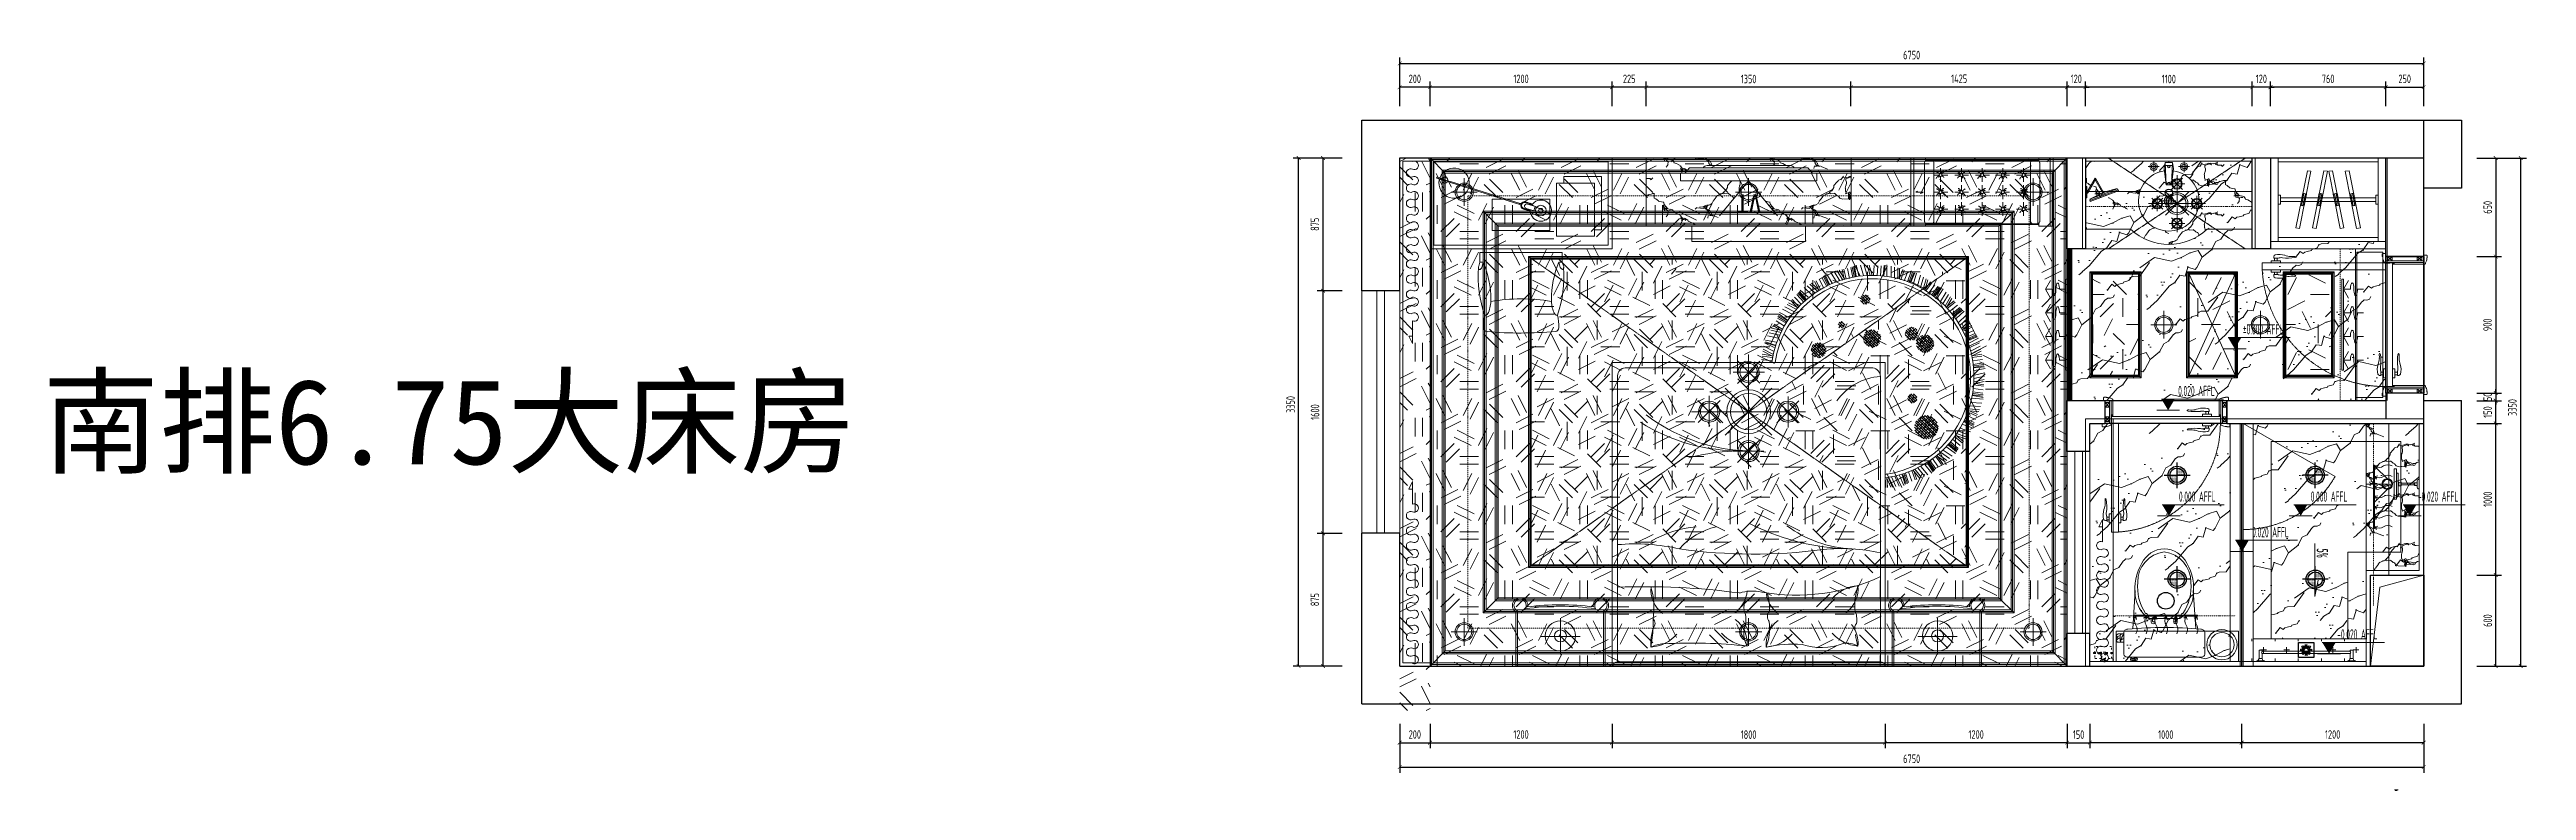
# Model space of a CAD drawing. Header units: millimetres. Extents: x 3162 to 221128, y -144913 to 11496.
# Drawn here: x 5846 to 22174, y -24018 to -19132 of the extents above; entities that cross this region are included whole.
import ezdxf
from ezdxf.enums import TextEntityAlignment as Align
from ezdxf.xclip import XClip

# ---------------------------------------------------------------- set-up
doc = ezdxf.new("R2010")
doc.units = ezdxf.units.MM
doc.header["$LTSCALE"] = 10
doc.header["$XCLIPFRAME"] = 2
for name, pattern in [('ACAD_ISO03W100', [30, 12, -18]), ('CENTER2', [28.575, 19.05, -3.175, 3.175, -3.175]), ('DASH', [8.89, 6.35, -2.54]), ('DASHDOT2', [12.7, 6.35, -3.175, 0, -3.175]), ('DASHED2', [0.375, 0.25, -0.125]), ('DOTE', [61.468, 50.8, -5.08, 0.508, -5.08]), ('HIDDEN', [9.525, 6.35, -3.175])]:
    doc.linetypes.add(name, pattern=pattern)
doc.layers.get('Defpoints').update_dxf_attribs({"color": 250})
for name, color, linetype, lineweight in [('FC-Doorsill【门槛线】', 8, 'Continuous', 0), ('FC-Material【地坪分割线】', 138, 'Continuous', 0), ('FF-Complete【墙体完成线】', 6, 'Continuous', 0), ('FF-Curtain【平面窗帘】', 32, 'Continuous', 0), ('FF-Door【门】', 51, 'Continuous', 0), ('FF-FIXT【洁具】', 31, 'Continuous', 0), ('FF-MT【门套】', 20, 'Continuous', 0), ('FF-Text【平面文字】', 2, 'Continuous', 0), ('FF-Win【窗】', 132, 'Continuous', 0), ('FF-【活动成品家具】', 51, 'Continuous', 0), ('Fine【细线】', 250, 'Continuous', 0), ('Finish【完成面】', 2, 'Continuous', 0), ('G-建筑轴线', 1, 'CENTER2', 0), ('RC-dimensions', 44, 'Continuous', 0), ('RC-Lamplight【灯带】', 205, 'DASHDOT2', 0), ('RC-Lamps【天花灯具】', 2, 'Continuous', 0), ('RC-Modelling【天花造型】', 30, 'Continuous', 0)]:
    doc.layers.add(name, color=color, linetype=linetype, lineweight=lineweight)
for name, color, linetype in [('SYMBOL【符号】', 136, 'Continuous'), ('T★★05-天花灯具', 4, 'Continuous'), ('WALL_NEW【新建墙体】', 4, 'Continuous'), ('WALL【墙体】', 7, 'Continuous'), ('图层5', 251, 'Continuous'), ('屋面', 4, 'Continuous')]:
    doc.layers.add(name, color=color, linetype=linetype)
doc.styles.add('ROMANTIC', font='', dxfattribs={"bigfont": 'gbcbig.shx'})
doc.styles.add('尺寸标注', font='ARCHS.SHX', dxfattribs={"width": 0.8})
doc.styles.add('文字', font='')
doc.styles.add('标高', font='ARCHS.SHX', dxfattribs={"width": 0.5})
doc.styles.get('ROMANTIC').set_extended_font_data('STXihei')
doc.styles.get('文字').set_extended_font_data('SimSun')
doc.dimstyles.new('海龙1：25', dxfattribs={"dimscale": 25, "dimtxt": 2.25, "dimasz": 1, "dimexe": 1.5, "dimexo": 1, "dimgap": 1, "dimtad": 1, "dimdec": 0, "dimrnd": 5, "dimdsep": 46, "dimtxsty": '尺寸标注', "dimblk": 'ARCHTICK', "dimblk1": 'ARCHTICK', "dimblk2": 'ARCHTICK', "dimcen": 1, "dimclrd": 44, "dimclre": 44, "dimclrt": 2, "dimadec": 0, "dimazin": 0, "dimtfac": 1, "dimtdec": 0, "dimtix": 1, "dimtmove": 2, "dimatfit": 3, "dimldrblk": 'hl_arrow2', "dimfxl": 5, "dimfxlon": 1, "dimarcsym": 0})
pattern_1 = [(0, (-511843.14, -2433.17), (494.9747, 494.9747), [123.74367, -371.23102]), (0, (-511570.9, -2136.2), (494.9747, 494.9747), [123.74367, -371.23102]), (90, (-511793.64, -2259.93), (-494.9747, 494.9747), [123.74367, -371.23102]), (90, (-511595.65, -2086.7), (-494.9747, 494.9747), [123.74367, -371.23102]), (45, (-511744.14, -2086.7), (5e-14, 494.9747), [123.74367, -576.25626]), (135, (-511570.9, -2433.17), (-494.9747, 5e-14), [123.74367, -576.25626]), (26.56505, (-511719.4, -2284.68), (494.9747, -2e-06), [123.74367, -983.0534]), (26.56505, (-511496.66, -2037.2), (494.9747, -2e-06), [123.74367, -983.0534]), (63.43495, (-511496.66, -2433.17), (-2e-06, 494.9747), [123.74367, -983.0534]), (63.43495, (-511719.4, -2210.43), (-2e-06, 494.9747), [123.74367, -983.0534]), (63.43495, (-511546.15, -2334.18), (-2e-06, 494.9747), [123.74367, -983.0534]), (116.56505, (-511843.14, -2160.94), (2e-06, 494.9747), [123.74367, -983.0534]), (153.43495, (-511744.14, -2358.93), (-494.9747, -2e-06), [123.74367, -983.0534])]
pattern_2 = [(14.987, (19576.58, -21586.94), (1241.3514, 215.9785), [16.144, -3374.17]), (41.1986, (19351.3, -21500.44), (1135.501, 1118.3906), [58.16, -4013.025]), (33.9454, (19327.53, -21520.65), (792.284, 444.7898), [24.71, -5164.29]), (63, (19348.03, -21506.85), (449.07, -228.81), [7.2, -748.8]), (44.565, (19565.77, -21597.6), (343.217, 673.6), [15.18, -1578.61]), (144.4692, (19565.77, -21597.59), (-449.0673, 228.8112), [24.27, -5072.116]), (52.2157, (19514.58, -21624.04), (1821.9346, 2465.5925), [51.306, -5335.84]), (35.133, (19281.312, -21246.596), (3512.35322, 2452.75984), [118.095, -24681.828]), (333, (19338.1, -21151.1), (343.22, 673.6), [0, -504]), (37.9831, (19691.323, -21176.72), (1927.785, 1563.1804), [79.454, -8263.23]), (54.4391, (19728.882, -21531.21), (3987.08591, 5604.78592), [112.857, -23587.202]), (55.875, (19511.88, -21343.874), (2165.15134, 3139.19346), [58.048, -12132.085]), (49.7595, (19395.06, -21462.128), (1478.71774, 1791.99157), [125.743, -13077.228]), (333, (19325.2, -21426.1), (343.22, 673.6), [0, -504]), (333, (19328.8, -21437), (343.22, 673.6), [0, -504]), (333, (19397.64, -21426.7), (343.22, 673.6), [0, -504]), (333, (19423.6, -21340), (343.22, 673.6), [0, -504]), (32.0362, (19476.29, -21366.144), (792.2841, 444.78976), [41.983, -8774.416]), (333, (19511.2, -21345.1), (343.22, 673.6), [0, -504]), (333, (19441.7, -21340.2), (343.22, 673.6), [0, -504]), (333, (19485.4, -21307.9), (343.22, 673.6), [0, -504]), (333, (19430.7, -21361.8), (343.22, 673.6), [0, -504]), (23.1944, (19667.63, -21540.4), (792.284, 444.7897), [18.745, -3917.62]), (63, (19657.83, -21559.65), (449.07, -228.81), [21.6, -734.4]), (16.6678, (19622.86, -21570.12), (2033.6355, 660.7682), [36.497, -7627.784]), (63, (19619.6, -21576.53), (449.07, -228.81), [7.2, -748.8]), (12.8056, (19592.176, -21582.766), (1241.3514, 215.9785), [28.117, -5876.43]), (333, (19549.2, -21503.9), (343.22, 673.6), [0, -504]), (333, (19669.3, -21539.5), (343.22, 673.6), [0, -504]), (333, (19669.3, -21539.5), (343.22, 673.6), [0, -504]), (2.3578, (19684.86, -21533.02), (1690.4187, -12.8327), [44.06, -4582.047]), (333, (19690.5, -21494.16), (343.22, 673.6), [0, -504]), (119.31, (19691.32, -21176.72), (-554.9178, 1131.2233), [51.92, -5399.674]), (341.1301, (19596.377, -21241.474), (4833.88966, -1614.51117), [50.912, -10640.542]), (20.8624, (19489.334, -21203.095), (2825.9196, 1105.55794), [67.967, -14205.113]), (347.6209, (19377.892, -21178.635), (3037.62054, -699.2663), [114.095, -11865.847]), (333, (19435.84, -21155.5), (343.22, 673.6), [0, -504]), (351.435, (19544.44, -21295.82), (2139.486, -241.644), [22.77, -4758.595]), (349.699, (19566.96, -21299.21), (449.067, -228.811), [12.53, -2618.43]), (74.0937, (19579.285, -21301.452), (1504.3831, 5172.8289), [62.365, -13034.362]), (333, (19536.6, -21243.2), (343.22, 673.6), [0, -504]), (333, (19596.8, -21240.1), (343.22, 673.6), [0, -504]), (333, (19496.44, -21286.3), (343.22, 673.6), [0, -504]), (333, (19512.2, -21112.7), (343.22, 673.6), [0, -504]), (333, (19475.86, -21130.5), (343.22, 673.6), [0, -504]), (17.1449, (19611.575, -21148.21), (2033.6355, 660.76822), [56.858, -11883.262]), (27.583, (19552.845, -21178.89), (792.2841, 444.78971), [66.261, -13848.61]), (333, (19612.4, -21148.1), (343.22, 673.6), [0, -504]), (333, (19530.04, -21149), (343.22, 673.6), [0, -504]), (333, (19612.4, -21148.1), (343.22, 673.6), [0, -504]), (333, (19552.4, -21180), (343.22, 673.6), [0, -504]), (48.0686, (19644.55, -21257.94), (1478.7177, 1791.9916), [18.63, -3893.46]), (63, (19657, -21244.1), (449.07, -228.81), [75.6, -680.4]), (23.1944, (19879.95, -21002.12), (792.284, 444.7897), [18.745, -3917.62]), (333, (19682.6, -21081.44), (343.22, 673.6), [0, -504]), (333, (19693.4, -21096), (343.22, 673.6), [0, -504]), (333, (19643, -21052.2), (343.22, 673.6), [0, -504]), (333, (19755.6, -21009.6), (343.22, 673.6), [0, -504]), (26.13, (19781.73, -21073.293), (792.2841, 444.7897), [36, -7524]), (63, (19753.95, -21127.8), (449.07, -228.81), [61.2, -694.8]), (333, (19754.6, -21126.8), (343.22, 673.6), [0, -504]), (356.1986, (19861.71, -21000.91), (1690.4187, -12.8327), [18.28, -3820.07]), (39.0375, (19852.53, -21008.36), (1135.501, 1118.391), [11.82, -2470.09]), (39.0375, (19843.35, -21015.8), (1135.501, 1118.391), [11.82, -2470.09]), (54.8699, (19814.053, -21057.44), (2165.1514, 3139.19345), [50.912, -10640.542]), (63, (19897.2, -20994.74), (449.07, -228.81), [18, -738]), (333, (19859.3, -20947.16), (343.22, 673.6), [0, -504])]
pattern_3 = [(0, (-511843.14, -12481.3), (494.9747, 494.9747), [123.74367, -371.23102]), (0, (-511570.9, -12184.3), (494.9747, 494.9747), [123.74367, -371.23102]), (90, (-511793.64, -12308.06), (-494.9747, 494.9747), [123.74367, -371.23102]), (90, (-511595.65, -12134.8), (-494.9747, 494.9747), [123.74367, -371.23102]), (45, (-511744.14, -12134.82), (5e-14, 494.9747), [123.74367, -576.25626]), (135, (-511570.9, -12481.3), (-494.9747, 5e-14), [123.74367, -576.25626]), (26.56505, (-511719.4, -12332.8), (494.9747, -2e-06), [123.74367, -983.0534]), (26.56505, (-511496.66, -12085.32), (494.9747, -2e-06), [123.74367, -983.0534]), (63.43495, (-511496.66, -12481.3), (-2e-06, 494.9747), [123.74367, -983.0534]), (63.43495, (-511719.4, -12258.56), (-2e-06, 494.9747), [123.74367, -983.0534]), (63.43495, (-511546.15, -12382.3), (-2e-06, 494.9747), [123.74367, -983.0534]), (116.56505, (-511843.14, -12209.07), (2e-06, 494.9747), [123.74367, -983.0534]), (153.43495, (-511744.14, -12407.06), (-494.9747, -2e-06), [123.74367, -983.0534])]

msp = doc.modelspace()

# ---------------------------------------------------------------- texts
at = {"layer": 'FF-Text【平面文字】', "insert": (11167, -21305.1), "char_height": 562.5, "attachment_point": 3, "style": '文字'}
msp.add_mtext('南排6.75大床房', dxfattribs=at)

# ---------------------------------------------------------------- blocks, each defined once
blk = doc.blocks.new('hlw_3_1600_250')
for p, q in [((-0.5, 0.078125), (0.5, 0.078125)), ((-0.5, -0.078125), (0.5, -0.078125))]:
    blk.add_line(p, q)
at = {"linetype": 'HIDDEN', "ltscale": 15}
for p, q in [((-0.5, 0.015625), (0.5, 0.015625)), ((-0.5, -0.015625), (0.5, -0.015625))]:
    blk.add_line(p, q, dxfattribs=at)
blk = doc.blocks.new('_ArchTick')
at = {"color": 2, "linetype": 'ByBlock', "const_width": 0.15}
blk.add_lwpolyline([(-0.5, -0.5), (0.5, 0.5)], dxfattribs=at)
blk = doc.blocks.new('*D842')
at = {"layer": 'Defpoints', "color": 0, "transparency": 16777216}
for p in [(14241, -22323), (14541, -22323), (14541, -23198)]:
    blk.add_point(p, dxfattribs=at)
at = {"layer": 'RC-dimensions', "color": 44, "lineweight": -2, "transparency": 16777216}
for p, q in [((14366, -22323), (14203, -22323)), ((14241, -23198), (14241, -22323)), ((14366, -23198), (14203, -23198))]:
    blk.add_line(p, q, dxfattribs=at)
at = {"layer": 'RC-dimensions', "color": 44, "lineweight": -2, "transparency": 16777216, "xscale": 25, "yscale": 25, "zscale": 25}
for p, rotation in [((14241, -22323), 90), ((14241, -23198), 270)]:
    blk.add_blockref('_ArchTick', p, dxfattribs=dict(at, rotation=rotation))
at = {"layer": 'RC-dimensions', "color": 2, "transparency": 16777216, "insert": (14187, -22760), "char_height": 56.2, "attachment_point": 5, "rotation": 90, "style": '尺寸标注'}
blk.add_mtext('875', dxfattribs=at)
blk = doc.blocks.new('hl_arrow2')
at = {"color": 2}
blk.add_line((-0.22, 0), (-1, 0), dxfattribs=at)
blk.add_lwpolyline([(-0.22, 0), (-0.86, -0.69), (-0.65, -0.86), (0, 0), (-0.65, 0.86), (-0.86, 0.69)], close=True, dxfattribs=at)
for points in [[(-0.86, 0.69), (-0.65, 0.86), (-0.22, 0), (0, 0)], [(-0.86, -0.69), (-0.65, -0.86), (-0.22, 0), (0, 0)]]:
    blk.add_solid(points, dxfattribs=at)
blk = doc.blocks.new('*D843')
at = {"layer": 'Defpoints', "color": 0, "transparency": 16777216}
for p in [(14080, -19848), (14380, -19848), (14380, -23198)]:
    blk.add_point(p, dxfattribs=at)
at = {"layer": 'RC-dimensions', "color": 44, "lineweight": -2, "transparency": 16777216}
for p, q in [((14205, -19848), (14043, -19848)), ((14080, -23198), (14080, -19848)), ((14205, -23198), (14043, -23198))]:
    blk.add_line(p, q, dxfattribs=at)
at = {"layer": 'RC-dimensions', "color": 44, "lineweight": -2, "transparency": 16777216, "xscale": 25, "yscale": 25, "zscale": 25}
for p, rotation in [((14080, -19848), 90), ((14080, -23198), 270)]:
    blk.add_blockref('_ArchTick', p, dxfattribs=dict(at, rotation=rotation))
at = {"layer": 'RC-dimensions', "color": 2, "transparency": 16777216, "insert": (14027, -21473), "char_height": 56.2, "attachment_point": 5, "rotation": 90, "style": '尺寸标注'}
blk.add_mtext('3350', dxfattribs=at)
blk = doc.blocks.new('tasklight')
at = {"color": 251}
for p, q in [((-25, 96), (440, 243)), ((-23, 89), (443, 235)), ((458, 270), (496, 282)), ((459, 266), (497, 278)), ((471, 227), (509, 239)), ((473, 223), (511, 235)), ((475, 265), (527, 282)), ((484, 237), (536, 253)), ((488, 282), (493, 284)), ((489, 280), (488, 282)), ((492, 271), (490, 275)), ((493, 282), (493, 284)), ((496, 272), (495, 277)), ((497, 278), (496, 282)), ((501, 242), (502, 237)), ((504, 230), (509, 232)), ((504, 232), (504, 230)), ((505, 243), (507, 239)), ((508, 234), (509, 232)), ((509, 239), (511, 235)), ((-116, 68), (-71, 82)), ((-113, 60), (-116, 68)), ((-113, 60), (-68, 74)), ((-96, 72), (-24, 94)), ((-95, 68), (-96, 72)), ((-95, 68), (-23, 91)), ((-72, 85), (-56, 90)), ((-71, 82), (-72, 85)), ((-56, 87), (-71, 82)), ((-71, 82), (-70, 80)), ((-69, 76), (-68, 74)), ((-67, 81), (-68, 83)), ((-58, 84), (-58, 86)), ((-56, 87), (-56, 90)), ((-23, 89), (-25, 96))]:
    blk.add_line(p, q, dxfattribs=at)
for radius in [35, 15]:
    blk.add_circle((572, 280), radius, dxfattribs=at)
for centre, radius, start, end in [((572, 280), 70, 209.8589, 185.1116), ((0, 100), 100, 19.7777, 195.1928), ((465, 246), 25, 107.4853, 287.4853), ((465, 246), 20, 107.4853, 287.4853), ((479, 251), 15, 107.4853, 287.4853), ((572, 280), 45, 178.014, 216.9565), ((0, 100), 100, 199.7777, 15.1928), ((-62, 80), 20, 209.0222, 185.9483)]:
    blk.add_arc(centre, radius, start, end, dxfattribs=at)
blk = doc.blocks.new('海龙_04090929')
at = {"color": 0, "linetype": 'ByBlock'}
for p, q in [((-279, -136, 0), (-271, -110, 0)), ((-271, -110, 0), (-271, -45, 0)), ((271, -45, 0), (-271, -45, 0)), ((-271, -110, 0), (-250, -109, 0)), ((-271, -110, 0), (-250, -109, 0)), ((-250, -109, 0), (-258, -144, 0)), ((-250, -109, 0), (-258, -144, 0)), ((250, -109, 0), (258, -144, 0)), ((271, -109, 0), (250, -109, 0)), ((250, -109, 0), (258, -144, 0)), ((271, -109, 0), (250, -109, 0)), ((271, -109, 0), (271, -45, 0)), ((279, -135, 0), (271, -109, 0))]:
    blk.add_line(p, q, dxfattribs=at)
at = {"ltscale": 500}
blk.add_lwpolyline([(600, 577), (600, -23), (-600, -23), (-600, 577)], close=True, dxfattribs=at)
at = {"color": 251}
for points in [[(575, 552), (575, 2), (-575, 2), (-575, 552)], [(484, 61), (234, 61), (234, 411), (484, 411)], [(-190, 305), (190, 305), (190, 98), (-190, 98)]]:
    blk.add_lwpolyline(points, close=True, dxfattribs=at)
blk.add_lwpolyline([(281, 411), (281, 454), (531, 454), (531, 104), (484, 104)], dxfattribs=at)
at = {"color": 0, "linetype": 'ByBlock'}
for centre, radius, start, end in [((490, -202, 0), 773, 175.8034, 199.5327), ((-255, -145, 0), 25.4, 158.9901, 180.625), ((-255, -145, 0), 25.4, 180.625, 200.6267), ((-255, -145, 0), 25.4, 180.625, 200.6267), ((-273, -152, 0), 6.35, 200.6267, 296.646), ((-273, -152, 0), 6.35, 200.6267, 296.646), ((-282, -135, 0), 25.4, 296.646, 338.2826), ((-282, -135, 0), 25.4, 296.646, 338.2826), ((-825, -356, 0), 626, 359.8413, 23.2355), ((-825, -356, 0), 626, 359.8413, 23.2355), ((826, -354, 0), 626, 156.949, 180.3432), ((826, -354, 0), 626, 156.949, 180.3432), ((-490, -204, 0), 773, 340.6518, 4.3811), ((282, -134, 0), 25.4, 201.9019, 243.5385), ((282, -134, 0), 25.4, 201.9019, 243.5385), ((273, -151, 0), 6.35, 243.5385, 339.5578), ((273, -151, 0), 6.35, 243.5385, 339.5578), ((256, -144, 0), 25.4, 359.5595, 21.1944), ((256, -144, 0), 25.4, 339.5578, 359.5595), ((256, -144, 0), 25.4, 339.5578, 359.5595), ((134, -546, 0), 382, 167.1139, 179.4864), ((-240, -435, 0), 25.4, 273.3566, 346.6742), ((-240, -435, 0), 25.4, 273.3566, 346.6742), ((-411, -361, 0), 212, 337.8885, 0.9101), ((-411, -361, 0), 212, 337.8885, 0.9101), ((2, -1560, 0), 1208, 80.5641, 99.6204), ((2, -1560, 0), 1208, 80.5641, 99.6204), ((412, -360, 0), 212, 179.2744, 202.296), ((412, -360, 0), 212, 179.2744, 202.296), ((241, -435, 0), 25.4, 193.5103, 266.8279), ((241, -435, 0), 25.4, 193.5103, 266.8279), ((-132, -546, 0), 382, 0.6981, 13.0706), ((-222, -543, 0), 25.4, 179.5077, 265.2204), ((-3, 2077, 0), 2654, 265.2204, 274.9641), ((224, -542, 0), 25.4, 274.9641, 0.6768)]:
    blk.add_arc(centre, radius, start, end, dxfattribs=at)
at = {"color": 251, "extrusion": (-2.3211e-12, 1.2757e-12, -1), "zscale": -1, "rotation": 180.1031689503806}
blk.add_blockref('tasklight', (441, 511, 0), dxfattribs=at)
blk = doc.blocks.new('*D844')
at = {"layer": 'Defpoints', "color": 0, "transparency": 16777216}
for p in [(14241, -19848), (14541, -19848), (14541, -20723)]:
    blk.add_point(p, dxfattribs=at)
at = {"layer": 'RC-dimensions', "color": 44, "lineweight": -2, "transparency": 16777216}
for p, q in [((14366, -19848), (14203, -19848)), ((14241, -20723), (14241, -19848)), ((14366, -20723), (14203, -20723))]:
    blk.add_line(p, q, dxfattribs=at)
at = {"layer": 'RC-dimensions', "color": 44, "lineweight": -2, "transparency": 16777216, "xscale": 25, "yscale": 25, "zscale": 25}
for p, rotation in [((14241, -19848), 90), ((14241, -20723), 270)]:
    blk.add_blockref('_ArchTick', p, dxfattribs=dict(at, rotation=rotation))
at = {"layer": 'RC-dimensions', "color": 2, "transparency": 16777216, "insert": (14187, -20285), "char_height": 56.2, "attachment_point": 5, "rotation": 90, "style": '尺寸标注'}
blk.add_mtext('875', dxfattribs=at)
blk = doc.blocks.new('*D845')
at = {"layer": 'Defpoints', "color": 0, "transparency": 16777216}
for p in [(14241, -20723), (14541, -20723), (14541, -22323)]:
    blk.add_point(p, dxfattribs=at)
at = {"layer": 'RC-dimensions', "color": 44, "lineweight": -2, "transparency": 16777216}
for p, q in [((14366, -20723), (14203, -20723)), ((14241, -22323), (14241, -20723)), ((14366, -22323), (14203, -22323))]:
    blk.add_line(p, q, dxfattribs=at)
at = {"layer": 'RC-dimensions', "color": 44, "lineweight": -2, "transparency": 16777216, "xscale": 25, "yscale": 25, "zscale": 25}
for p, rotation in [((14241, -20723), 90), ((14241, -22323), 270)]:
    blk.add_blockref('_ArchTick', p, dxfattribs=dict(at, rotation=rotation))
at = {"layer": 'RC-dimensions', "color": 2, "transparency": 16777216, "insert": (14188, -21523), "char_height": 56.2, "attachment_point": 5, "rotation": 90, "style": '尺寸标注'}
blk.add_mtext('1600', dxfattribs=at)
blk = doc.blocks.new('*D846')
at = {"layer": 'Defpoints', "color": 0, "transparency": 16777216}
for p in [(21496, -19224), (21496, -19428), (14746, -19584)]:
    blk.add_point(p, dxfattribs=at)
at = {"layer": 'RC-dimensions', "color": 44, "lineweight": -2, "transparency": 16777216}
for p, q in [((14746, -19349), (14746, -19186)), ((14746, -19224), (21496, -19224)), ((21496, -19349), (21496, -19186))]:
    blk.add_line(p, q, dxfattribs=at)
at = {"layer": 'RC-dimensions', "color": 44, "lineweight": -2, "transparency": 16777216, "xscale": 25, "yscale": 25, "zscale": 25, "rotation": 180}
blk.add_blockref('_ArchTick', (14746, -19224), dxfattribs=at)
at = {"layer": 'RC-dimensions', "color": 44, "lineweight": -2, "transparency": 16777216, "xscale": 25, "yscale": 25, "zscale": 25}
blk.add_blockref('_ArchTick', (21496, -19224), dxfattribs=at)
at = {"layer": 'RC-dimensions', "color": 2, "transparency": 16777216, "insert": (18121, -19169), "char_height": 56.2, "attachment_point": 5, "style": '尺寸标注'}
blk.add_mtext('6750', dxfattribs=at)
blk = doc.blocks.new('*D847')
at = {"layer": 'Defpoints', "color": 0, "transparency": 16777216}
for p in [(14746, -23564), (21496, -23578), (21496, -23864)]:
    blk.add_point(p, dxfattribs=at)
at = {"layer": 'RC-dimensions', "color": 44, "lineweight": -2, "transparency": 16777216}
for p, q in [((14746, -23739), (14746, -23901)), ((21496, -23739), (21496, -23901)), ((14746, -23864), (21496, -23864))]:
    blk.add_line(p, q, dxfattribs=at)
at = {"layer": 'RC-dimensions', "color": 44, "lineweight": -2, "transparency": 16777216, "xscale": 25, "yscale": 25, "zscale": 25, "rotation": 180}
blk.add_blockref('_ArchTick', (14746, -23864), dxfattribs=at)
at = {"layer": 'RC-dimensions', "color": 44, "lineweight": -2, "transparency": 16777216, "xscale": 25, "yscale": 25, "zscale": 25}
blk.add_blockref('_ArchTick', (21496, -23864), dxfattribs=at)
at = {"layer": 'RC-dimensions', "color": 2, "transparency": 16777216, "insert": (18121, -23809), "char_height": 56.2, "attachment_point": 5, "style": '尺寸标注'}
blk.add_mtext('6750', dxfattribs=at)
blk = doc.blocks.new('*D848')
at = {"layer": 'Defpoints', "color": 0, "transparency": 16777216}
for p in [(21671, -22598), (21971, -22598), (21671, -23198)]:
    blk.add_point(p, dxfattribs=at)
at = {"layer": 'RC-dimensions', "color": 44, "lineweight": -2, "transparency": 16777216}
for p, q in [((21846, -22598), (22009, -22598)), ((21971, -23198), (21971, -22598)), ((21846, -23198), (22009, -23198))]:
    blk.add_line(p, q, dxfattribs=at)
at = {"layer": 'RC-dimensions', "color": 44, "lineweight": -2, "transparency": 16777216, "xscale": 25, "yscale": 25, "zscale": 25}
for p, rotation in [((21971, -22598), 90), ((21971, -23198), 270)]:
    blk.add_blockref('_ArchTick', p, dxfattribs=dict(at, rotation=rotation))
at = {"layer": 'RC-dimensions', "color": 2, "transparency": 16777216, "insert": (21918, -22898), "char_height": 56.2, "attachment_point": 5, "rotation": 90, "style": '尺寸标注'}
blk.add_mtext('600', dxfattribs=at)
blk = doc.blocks.new('*D849')
at = {"layer": 'Defpoints', "color": 0, "transparency": 16777216}
for p in [(21671, -21598), (21971, -21598), (21671, -22598)]:
    blk.add_point(p, dxfattribs=at)
at = {"layer": 'RC-dimensions', "color": 44, "lineweight": -2, "transparency": 16777216}
for p, q in [((21846, -21598), (22009, -21598)), ((21971, -22598), (21971, -21598)), ((21846, -22598), (22009, -22598))]:
    blk.add_line(p, q, dxfattribs=at)
at = {"layer": 'RC-dimensions', "color": 44, "lineweight": -2, "transparency": 16777216, "xscale": 25, "yscale": 25, "zscale": 25}
for p, rotation in [((21971, -21598), 90), ((21971, -22598), 270)]:
    blk.add_blockref('_ArchTick', p, dxfattribs=dict(at, rotation=rotation))
at = {"layer": 'RC-dimensions', "color": 2, "transparency": 16777216, "insert": (21918, -22098), "char_height": 56.2, "attachment_point": 5, "rotation": 90, "style": '尺寸标注'}
blk.add_mtext('1000', dxfattribs=at)
blk = doc.blocks.new('*D850')
at = {"layer": 'Defpoints', "color": 0, "transparency": 16777216}
for p in [(21846, -19848), (22136, -19848), (21846, -23198)]:
    blk.add_point(p, dxfattribs=at)
at = {"layer": 'RC-dimensions', "color": 44, "lineweight": -2, "transparency": 16777216}
for p, q in [((22011, -19848), (22174, -19848)), ((22136, -23198), (22136, -19848)), ((22011, -23198), (22174, -23198))]:
    blk.add_line(p, q, dxfattribs=at)
at = {"layer": 'RC-dimensions', "color": 44, "lineweight": -2, "transparency": 16777216, "xscale": 25, "yscale": 25, "zscale": 25}
for p, rotation in [((22136, -19848), 90), ((22136, -23198), 270)]:
    blk.add_blockref('_ArchTick', p, dxfattribs=dict(at, rotation=rotation))
at = {"layer": 'RC-dimensions', "color": 2, "transparency": 16777216, "insert": (22081, -21493), "char_height": 56.2, "attachment_point": 5, "rotation": 90, "style": '尺寸标注'}
blk.add_mtext('3350', dxfattribs=at)
blk = doc.blocks.new('*D851')
at = {"layer": 'Defpoints', "color": 0, "transparency": 16777216}
for p in [(14746, -23403), (14946, -23403), (14946, -23703)]:
    blk.add_point(p, dxfattribs=at)
at = {"layer": 'RC-dimensions', "color": 44, "lineweight": -2, "transparency": 16777216}
for p, q in [((14746, -23578), (14746, -23740)), ((14946, -23578), (14946, -23740)), ((14746, -23703), (14946, -23703))]:
    blk.add_line(p, q, dxfattribs=at)
at = {"layer": 'RC-dimensions', "color": 44, "lineweight": -2, "transparency": 16777216, "xscale": 25, "yscale": 25, "zscale": 25, "rotation": 180}
blk.add_blockref('_ArchTick', (14746, -23703), dxfattribs=at)
at = {"layer": 'RC-dimensions', "color": 44, "lineweight": -2, "transparency": 16777216, "xscale": 25, "yscale": 25, "zscale": 25}
blk.add_blockref('_ArchTick', (14946, -23703), dxfattribs=at)
at = {"layer": 'RC-dimensions', "color": 2, "transparency": 16777216, "insert": (14846, -23649), "char_height": 56.2, "attachment_point": 5, "style": '尺寸标注'}
blk.add_mtext('200', dxfattribs=at)
blk = doc.blocks.new('马桶平面15')
at = {"color": 251}
for p, q in [((-164, 735), (-188, 735)), ((-182, 735), (-182, 743)), ((-176, 735), (-176, 743)), ((-169, 743), (-169, 735))]:
    blk.add_line(p, q, dxfattribs=at)
for points in [[(24, 519, -0.023855), (-217, 531, -0.42765), (-243, 555), (-243, 695, -0.382307), (-220, 715), (24, 715), (269, 715, -0.382307), (291, 695), (291, 555, -0.42765), (265, 531, -0.023855)], [(24, 0, -0.272339), (-125, 96, -0.163159), (-167, 310, -0.20934), (-78, 461), (24, 461), (127, 461, -0.20934), (215, 310, -0.163159), (173, 96, -0.272339)]]:
    blk.add_lwpolyline(points, format="xyb", close=True)
for points in [[(-171, 715, 0.288575), (-153, 725, 0.464141), (-159, 735), (-164, 735), (-164, 743), (-188, 743), (-188, 743), (-188, 735), (-193, 735, 0.464141), (-199, 725, 0.288575), (-181, 715)], [(-62, 463), (-62, 484, -1), (-38, 484), (-38, 481)], [(110, 463), (110, 484, 1), (86, 484), (86, 481)], [(27, 460), (122, 460), (139, 427), (147, 427, -0.17108), (199, 221, -0.383832), (24, 21, -0.383832), (-151, 221, -0.17108), (-99, 427), (-90, 427), (-74, 460), (122, 460)]]:
    blk.add_lwpolyline(points, format="xyb", dxfattribs=at)
for points in [[(-243, 617), (-243, 562), (-280, 562, -0.414214), (-290, 572), (-290, 607, -0.414214), (-280, 617)], [(-243, 617), (-243, 562), (-256, 562, -0.414214), (-266, 572), (-266, 607, -0.414214), (-256, 617)], [(-54, 476), (-54, 470, 0.414214), (-49, 465), (-39, 465, 0.58538), (-38, 470), (-38, 476, 0.58538), (-39, 481), (-49, 481, 0.414214)], [(103, 476), (103, 470, -0.414214), (98, 465), (87, 465, -0.58538), (87, 470), (87, 476, -0.58538), (87, 481), (98, 481, -0.414214)]]:
    blk.add_lwpolyline(points, format="xyb", close=True, dxfattribs=at)
for points in [[(-184, 528), (-167, 276)], [(233, 528), (215, 276)]]:
    blk.add_lwpolyline(points)
for centre, radius, start, end in [((-185, 756), 31.4, 242.8818, 319.142), ((-174, 774), 53.1, 240.7977, 292.8926), ((-263, 600), 28.1, 165.5916, 262.7603), ((-268, 612), 22.8, 193.4235, 273.8412), ((-232, 638), 46.4, 221.9148, 256.4413), ((181, 814), 493, 204.8643, 210.765)]:
    blk.add_arc(centre, radius, start, end, dxfattribs=at)
blk = doc.blocks.new('花洒平面')
at = {"color": 8}
for p, q in [((0, 208), (0, 346)), ((-23, 198), (-123, 298)), ((23, 198), (123, 298)), ((100, 150), (-100, 150)), ((11, 121), (-11, 121)), ((10, 139), (-10, 139)), ((10, 133), (-9, 133)), ((-9, 12), (8, 12)), ((8, 138), (-8, 138)), ((-7, 32), (6, 32)), ((6, 119), (-6, 119))]:
    blk.add_line(p, q, dxfattribs=at)
blk.add_lwpolyline([(11, 131, 0.992115), (11, 133), (10, 133, 0.130917), (8, 138), (10, 138, 0.413995), (10, 139), (71, 139), (71, 150), (100, 150), (100, 165), (-100, 165), (-100, 150), (-71, 150), (-71, 139), (-10, 139, 0.413995), (-9, 138), (-8, 138, 0.130917), (-9, 133), (-11, 133, 0.992115), (-11, 131, 0.003958), (-11, 131, 0.080962), (-11, 121, 1), (-11, 119), (-6, 119), (-6, 32), (-7, 32, 0.414214), (-9, 30), (-9, 12), (-21, 12, 0.261972), (-31, 7), (-31, 0), (31, 0), (31, 7, 0.261972), (21, 12), (8, 12), (8, 30, 0.414214), (6, 32), (6, 32), (6, 119), (11, 119, 1), (11, 121, 0.080962), (11, 131)], format="xyb")
blk.add_lwpolyline([(8, 30, -0.375464), (3, 29, 0.238002), (-3, 29, -0.375464), (-9, 30)], format="xyb", dxfattribs=at)
for radius in [35, 30]:
    blk.add_circle((0, 210), radius, dxfattribs=at)
blk = doc.blocks.new('DOORBLK101')
blk.add_line((-0.5, 0), (0, 0.866))
at = {"color": 8, "linetype": 'HIDDEN', "ltscale": 10}
blk.add_arc((-0.5, 0), 1, 0, 60, dxfattribs=at)
blk = doc.blocks.new('*D852')
at = {"layer": 'Defpoints', "color": 0, "transparency": 16777216}
for p in [(19146, -23403), (19296, -23403), (19296, -23703)]:
    blk.add_point(p, dxfattribs=at)
at = {"layer": 'RC-dimensions', "color": 44, "lineweight": -2, "transparency": 16777216}
for p, q in [((19146, -23578), (19146, -23740)), ((19296, -23578), (19296, -23740)), ((19146, -23703), (19296, -23703))]:
    blk.add_line(p, q, dxfattribs=at)
at = {"layer": 'RC-dimensions', "color": 44, "lineweight": -2, "transparency": 16777216, "xscale": 25, "yscale": 25, "zscale": 25, "rotation": 180}
blk.add_blockref('_ArchTick', (19146, -23703), dxfattribs=at)
at = {"layer": 'RC-dimensions', "color": 44, "lineweight": -2, "transparency": 16777216, "xscale": 25, "yscale": 25, "zscale": 25}
blk.add_blockref('_ArchTick', (19296, -23703), dxfattribs=at)
at = {"layer": 'RC-dimensions', "color": 2, "transparency": 16777216, "insert": (19221, -23650), "char_height": 56.2, "attachment_point": 5, "style": '尺寸标注'}
blk.add_mtext('150', dxfattribs=at)
blk = doc.blocks.new('*D853')
at = {"layer": 'Defpoints', "color": 0, "transparency": 16777216}
for p in [(21671, -21448), (21971, -21448), (21671, -21598)]:
    blk.add_point(p, dxfattribs=at)
at = {"layer": 'RC-dimensions', "color": 44, "lineweight": -2, "transparency": 16777216}
for p, q in [((21846, -21448), (22009, -21448)), ((21971, -21598), (21971, -21448)), ((21846, -21598), (22009, -21598))]:
    blk.add_line(p, q, dxfattribs=at)
at = {"layer": 'RC-dimensions', "color": 44, "lineweight": -2, "transparency": 16777216, "xscale": 25, "yscale": 25, "zscale": 25}
for p, rotation in [((21971, -21448), 90), ((21971, -21598), 270)]:
    blk.add_blockref('_ArchTick', p, dxfattribs=dict(at, rotation=rotation))
at = {"layer": 'RC-dimensions', "color": 2, "transparency": 16777216, "insert": (21918, -21523), "char_height": 56.2, "attachment_point": 5, "rotation": 90, "style": '尺寸标注'}
blk.add_mtext('150', dxfattribs=at)
blk = doc.blocks.new('*D854')
at = {"layer": 'Defpoints', "color": 0, "transparency": 16777216}
for p in [(20486, -19381), (20486, -19584), (21246, -19584)]:
    blk.add_point(p, dxfattribs=at)
at = {"layer": 'RC-dimensions', "color": 44, "lineweight": -2, "transparency": 16777216}
for p, q in [((20486, -19506), (20486, -19343)), ((21246, -19381), (20486, -19381)), ((21246, -19506), (21246, -19343))]:
    blk.add_line(p, q, dxfattribs=at)
at = {"layer": 'RC-dimensions', "color": 44, "lineweight": -2, "transparency": 16777216, "xscale": 25, "yscale": 25, "zscale": 25, "rotation": 180}
blk.add_blockref('_ArchTick', (20486, -19381), dxfattribs=at)
at = {"layer": 'RC-dimensions', "color": 44, "lineweight": -2, "transparency": 16777216, "xscale": 25, "yscale": 25, "zscale": 25}
blk.add_blockref('_ArchTick', (21246, -19381), dxfattribs=at)
at = {"layer": 'RC-dimensions', "color": 2, "transparency": 16777216, "insert": (20866, -19326), "char_height": 56.2, "attachment_point": 5, "style": '尺寸标注'}
blk.add_mtext('760', dxfattribs=at)
blk = doc.blocks.new('贵妃椅22')
for p, q in [((100, 0), (100, 600)), ((100, 600), (229, 600)), ((127, 600), (127, 0)), ((229, 600), (229, 585)), ((229, 585), (229, 585)), ((229, 585), (825, 585)), ((229, 585), (229, 576)), ((234, 579), (288, 579)), ((245, 579), (825, 579)), ((1224, 585), (825, 585)), ((1165, 579), (825, 579)), ((1218, 579), (1165, 579)), ((1350, 600), (1224, 600)), ((1224, 585), (1224, 600)), ((1224, 585), (1224, 585)), ((1224, 585), (1224, 576)), ((1323, 600), (1323, 0)), ((1350, 0), (1350, 600)), ((243, 15), (825, 15)), ((245, 21), (825, 21)), ((1165, 21), (825, 21)), ((1224, 15), (825, 15)), ((1218, 21), (1165, 21)), ((1224, 24), (1224, 15)), ((1224, 15), (1224, 0)), ((100, 0), (229, 0)), ((1350, 0), (1224, 0))]:
    blk.add_line(p, q)
at = {"color": 8, "ltscale": 150}
for p, q in [((221, 39), (221, 561)), ((301, 39), (301, 561)), ((1152, 39), (1152, 561)), ((1232, 39), (1232, 561)), ((159, 307), (143, 299)), ((143, 299), (208, 299)), ((208, 299), (192, 290)), ((1256, 307), (1240, 299)), ((1240, 299), (1315, 299)), ((1315, 299), (1299, 290))]:
    blk.add_line(p, q, dxfattribs=at)
at = {"color": 8, "linetype": 'HIDDEN', "ltscale": 150}
for p, q in [((349, 450), (305, 450)), ((361, 462), (361, 510)), ((361, 437), (361, 389)), ((374, 450), (425, 450)), ((531, 450), (485, 450)), ((544, 462), (544, 510)), ((544, 437), (544, 389)), ((556, 450), (607, 450)), ((714, 450), (667, 450)), ((726, 462), (726, 510)), ((726, 437), (726, 389)), ((739, 450), (790, 450)), ((896, 450), (845, 450)), ((909, 462), (909, 510)), ((909, 437), (909, 389)), ((921, 450), (968, 450)), ((1079, 450), (1028, 450)), ((1091, 462), (1091, 510)), ((1091, 437), (1091, 389)), ((1104, 450), (1148, 450)), ((349, 300), (305, 300)), ((361, 312), (361, 361)), ((361, 287), (361, 239)), ((374, 300), (425, 300)), ((531, 300), (485, 300)), ((544, 312), (544, 361)), ((544, 287), (544, 239)), ((556, 300), (607, 300)), ((714, 300), (667, 300)), ((726, 312), (726, 361)), ((726, 287), (726, 239)), ((739, 300), (790, 300)), ((896, 300), (845, 300)), ((909, 312), (909, 361)), ((909, 287), (909, 239)), ((921, 300), (968, 300)), ((1079, 300), (1028, 300)), ((1091, 312), (1091, 361)), ((1091, 287), (1091, 239)), ((1104, 300), (1148, 300)), ((349, 150), (305, 150)), ((361, 163), (361, 211)), ((361, 138), (361, 90)), ((374, 150), (425, 150)), ((531, 150), (485, 150)), ((544, 163), (544, 211)), ((544, 138), (544, 90)), ((556, 150), (607, 150)), ((714, 150), (667, 150)), ((725, 138), (725, 90)), ((726, 163), (726, 211)), ((739, 150), (790, 150)), ((896, 150), (845, 150)), ((909, 163), (909, 211)), ((909, 138), (909, 90)), ((921, 150), (968, 150)), ((1079, 150), (1028, 150)), ((1091, 163), (1091, 211)), ((1091, 138), (1091, 90)), ((1104, 150), (1148, 150))]:
    blk.add_line(p, q, dxfattribs=at)
at = {"linetype": 'HIDDEN', "ltscale": 150}
for p, q in [((229, 24), (229, 15)), ((243, 15), (229, 15)), ((229, 15), (229, 0)), ((234, 21), (288, 21))]:
    blk.add_line(p, q, dxfattribs=at)
for points in [[(234, 585), (234, 585), (288, 585)], [(1218, 585), (1218, 585), (1165, 585)], [(1165, 15), (1165, 15), (1218, 15)]]:
    blk.add_lwpolyline(points)
blk.add_lwpolyline([(288, 15), (288, 15), (234, 15)], dxfattribs=at)
at = {"color": 8, "linetype": 'HIDDEN', "ltscale": 150}
for centre in [(361, 450), (544, 450), (726, 450), (909, 450), (1091, 450), (361, 300), (544, 300), (726, 300), (909, 300), (1091, 300), (361, 150), (544, 150), (726, 150), (909, 150), (1091, 150)]:
    blk.add_circle(centre, 12.5, dxfattribs=at)
at = {"color": 8, "ltscale": 150}
for centre, start, end in [((241, 560), 110.2225, 178.8395), ((281, 560), 1.1605, 69.7775), ((1172, 560), 110.2225, 178.8395), ((1211, 560), 1.1605, 69.7775), ((1172, 40), 181.1605, 249.7775), ((1211, 40), 290.2225, 358.8395)]:
    blk.add_arc(centre, 20.1, start, end, dxfattribs=at)
for centre, radius, start, end in [((235, 582), 3.24, 111.9991, 248.0009), ((287, 582), 3.03, 278.6164, 81.3836), ((1165, 582), 3.03, 98.6164, 261.3836), ((1217, 582), 3.24, 291.9991, 68.0009), ((1217, 18), 3.38, 297.5622, 62.4378)]:
    blk.add_arc(centre, radius, start, end)
at = {"color": 8, "linetype": 'HIDDEN', "ltscale": 150}
for centre, radius, start, end in [((364, 403), 44.6, 109.3862, 160.2225), ((293, 411), 75.5, 38.7826, 66.1947), ((364, 427), 19.7, 131.0371, 180.2276), ((390, 459), 25.2, 96.8606, 173.3873), ((391, 436), 32.3, 100.3351, 132.5443), ((362, 413), 31.4, 26.9285, 71.7471), ((537, 408), 31.4, 101.2702, 153.0715), ((509, 454), 25.2, 6.6127, 83.1394), ((508, 431), 32.3, 45.2011, 79.6649), ((534, 422), 20.2, 0.0573, 44.8765), ((591, 431), 47.7, 110.1645, 149.5653), ((534, 398), 44.6, 19.79, 67.6956), ((729, 403), 44.4, 108.8945, 160.2612), ((665, 424), 60.6, 33.1364, 67.7212), ((729, 427), 19.6, 130.1019, 180.3339), ((755, 459), 25.2, 96.8606, 173.3873), ((755, 436), 32.3, 100.3351, 132.3103), ((731, 412), 31.4, 26.9285, 78.7298), ((918, 398), 44.6, 112.3044, 160.21), ((861, 431), 47.7, 30.4347, 69.8355), ((919, 422), 20.2, 135.1235, 179.9427), ((944, 454), 25.2, 96.8606, 173.3873), ((945, 431), 32.3, 100.3351, 134.7989), ((916, 408), 31.4, 26.9285, 78.7298), ((1099, 400), 44.6, 112.3044, 160.21), ((1042, 432), 47.7, 33.0642, 69.8355), ((1100, 424), 20.2, 135.1235, 179.9427), ((1093, 407), 35.9, 28.5639, 77.2041), ((1126, 433), 32.3, 100.3351, 134.7989), ((367, 252), 44.6, 112.3044, 160.21), ((310, 284), 47.7, 30.4347, 69.8355), ((368, 276), 20.2, 135.1235, 179.9427), ((393, 308), 25.2, 96.8606, 173.3873), ((393, 285), 32.3, 100.3351, 134.7989), ((365, 262), 31.4, 26.9285, 78.7298), ((539, 261), 31.4, 101.2702, 153.0715), ((511, 307), 25.2, 6.6127, 83.1394), ((510, 284), 32.3, 45.2011, 79.6649), ((536, 275), 20.2, 0.0573, 44.8765), ((593, 283), 47.7, 110.1645, 149.5653), ((536, 251), 44.6, 19.79, 67.6956), ((733, 252), 44.6, 112.3044, 160.21), ((676, 284), 47.7, 30.4347, 69.8355), ((733, 276), 20.2, 135.1235, 179.9427), ((758, 307), 25.2, 96.8606, 173.3873), ((759, 284), 32.3, 100.3351, 134.7989), ((730, 262), 31.4, 26.9285, 78.7298), ((916, 251), 44.6, 112.3044, 160.21), ((859, 283), 47.7, 30.4347, 69.8355), ((917, 275), 20.2, 135.1235, 179.9427), ((942, 307), 25.2, 96.8606, 173.3873), ((942, 284), 32.3, 100.3351, 134.7989), ((913, 261), 31.4, 26.9285, 78.7298), ((1087, 262), 31.4, 101.2702, 153.0715), ((1059, 307), 25.2, 6.6127, 83.1394), ((1058, 284), 32.3, 45.2011, 79.6649), ((1084, 276), 20.2, 0.0573, 44.8765), ((1142, 284), 47.7, 110.1645, 149.5653), ((1085, 252), 44.6, 19.79, 67.6956), ((241, 40), 20.1, 181.1605, 249.7775), ((281, 40), 20.1, 290.2225, 358.8395), ((371, 100), 44.6, 112.3044, 160.21), ((296, 101), 82.6, 44.6784, 65.6546), ((367, 124), 16.1, 119.5243, 182.9039), ((396, 155), 25.2, 96.8606, 173.3873), ((361, 104), 40.3, 29.8041, 75.717), ((397, 132), 32.3, 100.3351, 134.7989), ((539, 112), 31.4, 101.2702, 153.0715), ((511, 158), 25.2, 6.6127, 83.1394), ((510, 135), 32.3, 45.2011, 79.6649), ((536, 126), 20.2, 0.0573, 44.8765), ((594, 134), 47.7, 110.1645, 149.5653), ((537, 102), 44.6, 19.79, 67.6956), ((735, 100), 44.6, 112.9635, 160.21), ((678, 132), 47.7, 34.4668, 69.8355), ((736, 124), 20.2, 135.1235, 179.9427), ((761, 156), 25.2, 96.8606, 173.3873), ((727, 105), 38.5, 29.3365, 76.332), ((761, 133), 32.3, 100.3351, 134.7989), ((916, 102), 44.6, 112.3044, 160.21), ((859, 134), 47.7, 30.4347, 69.8355), ((916, 126), 20.2, 135.1235, 179.9427), ((941, 158), 25.2, 96.8606, 173.3873), ((942, 135), 32.3, 100.3351, 134.7989), ((913, 112), 31.4, 26.9285, 78.7298), ((1100, 102), 44.6, 114.1123, 160.21), ((1044, 137), 44.5, 30.4146, 70.5571), ((1099, 126), 18.8, 134.7158, 180.8182), ((1125, 158), 25.2, 96.8606, 173.3873), ((1098, 113), 30.1, 26.3241, 84.5443), ((1127, 131), 36.2, 101.2816, 134.234)]:
    blk.add_arc(centre, radius, start, end, dxfattribs=at)
at = {"linetype": 'HIDDEN', "ltscale": 150}
for centre, radius, start, end in [((236, 18), 3.38, 117.5622, 242.4378), ((287, 18), 3.04, 279.6337, 80.3663), ((1165, 18), 3.04, 99.6337, 260.3663)]:
    blk.add_arc(centre, radius, start, end, dxfattribs=at)
blk = doc.blocks.new('*D855')
at = {"layer": 'Defpoints', "color": 0, "transparency": 16777216}
for p in [(21671, -20498), (21671, -21398), (21971, -21398)]:
    blk.add_point(p, dxfattribs=at)
at = {"layer": 'RC-dimensions', "color": 44, "lineweight": -2, "transparency": 16777216}
for p, q in [((21846, -20498), (22009, -20498)), ((21971, -20498), (21971, -21398)), ((21846, -21398), (22009, -21398))]:
    blk.add_line(p, q, dxfattribs=at)
at = {"layer": 'RC-dimensions', "color": 44, "lineweight": -2, "transparency": 16777216, "xscale": 25, "yscale": 25, "zscale": 25}
for p, rotation in [((21971, -20498), 90), ((21971, -21398), 270)]:
    blk.add_blockref('_ArchTick', p, dxfattribs=dict(at, rotation=rotation))
at = {"layer": 'RC-dimensions', "color": 2, "transparency": 16777216, "insert": (21917, -20948), "char_height": 56.2, "attachment_point": 5, "rotation": 90, "style": '尺寸标注'}
blk.add_mtext('900', dxfattribs=at)
blk = doc.blocks.new('*D856')
at = {"layer": 'Defpoints', "color": 0, "transparency": 16777216}
for p in [(21671, -19848), (21671, -20498), (21971, -20498)]:
    blk.add_point(p, dxfattribs=at)
at = {"layer": 'RC-dimensions', "color": 44, "lineweight": -2, "transparency": 16777216}
for p, q in [((21846, -19848), (22009, -19848)), ((21971, -19848), (21971, -20498)), ((21846, -20498), (22009, -20498))]:
    blk.add_line(p, q, dxfattribs=at)
at = {"layer": 'RC-dimensions', "color": 44, "lineweight": -2, "transparency": 16777216, "xscale": 25, "yscale": 25, "zscale": 25}
for p, rotation in [((21971, -19848), 90), ((21971, -20498), 270)]:
    blk.add_blockref('_ArchTick', p, dxfattribs=dict(at, rotation=rotation))
at = {"layer": 'RC-dimensions', "color": 2, "transparency": 16777216, "insert": (21918, -20173), "char_height": 56.2, "attachment_point": 5, "rotation": 90, "style": '尺寸标注'}
blk.add_mtext('650', dxfattribs=at)
blk = doc.blocks.new('海龙工具_液晶电视')
at = {"color": 251, "linetype": 'ACAD_ISO03W100', "ltscale": 2.5}
for q in [(-508, 716), (508, 716)]:
    blk.add_line((0, 100), q, dxfattribs=at)
blk.add_line((-450, 50), (450, 50))
at = {"color": 251}
blk.add_line((-300, 15), (300, 15), dxfattribs=at)
blk.add_lwpolyline([(-450, 50), (450, 50), (450, 100), (-450, 100)], close=True)
blk.add_lwpolyline([(-420, 50), (-390, 15), (-300, 15, 0.267949), (-274, 0), (274, 0, 0.267949), (300, 15), (390, 15), (420, 50)], format="xyb")
at = {"color": 250, "style": 'ROMANTIC', "text_generation_flag": 6}
blk.add_text('TV', height=120, rotation=180, dxfattribs=at).set_placement((1, 250), align=Align.MIDDLE)
blk = doc.blocks.new('液晶电视')
at = {"ltscale": 4}
blk.add_blockref('海龙工具_液晶电视', (0, 0), dxfattribs=at)
blk = doc.blocks.new('海龙_05060884')
at = {"layer": 'FF-【活动成品家具】'}
h = blk.add_hatch(dxfattribs=at)
h.set_pattern_fill('AA大理石深SC800', color=8, scale=700, pattern_type=2)
h.set_pattern_definition([(177.769103, (2569207.35, -1702093.014), (-700.00002183, -2.69e-05), [40.03034, -8366.3405]), (28.1136392, (2569187.35, -1702055.616), (700.0000028, 327.23196765), [26.45461, -5529.00824]), (76.6298055, (2569187.35, -1702002.636), (-1.05e-05, 327.2319275), [14.41496, -3012.71901]), (106.992819, (2569190.68, -1701979.26), (6.7e-06, 327.2319222), [11.40566, -2383.78875]), (21.8355897, (2569187.35, -1701955.89), (699.99999517, 327.2319006), [25.13679, -5253.58526]), (17.3096175, (2569190.68, -1701949.66), (700.0000145, 327.231969), [10.47438, -2189.14444]), (162.690382, (2569167.35, -1702091.46), (-700.0000325, 327.231908), [20.94876, -2178.67006]), (125.490837, (2569147.35, -1702085.22), (-4.3e-05, 327.231901), [17.22434, -1188.48149]), (162.690382, (2569137.35, -1702071.2), (-700.0000325, 327.231908), [10.47438, -2189.14444]), (136.925518, (2569127.35, -1702068.08), (-2e-05, 327.23191), [22.8165, -935.47517]), (3.3442344, (2569084.018, -1702054.058), (700.000013, 4.667e-05), [26.71214, -5582.84048]), (10.5914065, (2569067.35, -1702057.174), (1400.000031, 327.2319727), [16.95554, -3543.70772]), (0, (2569057.35, -1702057.17), (700, 327.23194), [10, -689.99994]), (103.370194, (2569187.35, -1702055.616), (-5.48e-05, 327.2319113), [14.41489, -3012.71901]), (90, (2569184, -1702041.6), (700, -4e-14), [10.90773, -316.32419]), (90, (2569184, -1702030.7), (700, -4e-14), [10.90773, -316.32419]), (78.995121, (2569184.02, -1702019.776), (-2.72e-05, 327.2319559), [17.46185, -3649.52189]), (90, (2569187.35, -1701968.35), (700, -4e-14), [12.46598, -314.76592]), (6.6658365, (2569177.35, -1701951.21), (699.9999705, 1.27e-05), [13.42411, -2805.63262]), (160.679045, (2569177.35, -1701951.21), (-699.9999937, 327.231933), [14.12908, -2952.97835]), (47.485996, (2568894.02, -1702156.9), (700.0000005, 654.4639248), [14.79793, -3092.76646]), (6.1571803, (2568904.018, -1702145.995), (2800.00001973, 327.23192843), [43.58473, -9109.2134]), (31.9352432, (2568947.35, -1702141.32), (699.9999716, 327.2319319), [11.78345, -2462.74511]), (19.3209546, (2568957.35, -1702135.09), (699.999996, 327.2319281), [14.12908, -2952.97835]), (8.8568723, (2568970.68, -1702130.41), (699.9999635, 5.46e-05), [20.24134, -2105.10111]), (30.29957, (2568990.684, -1702127.295), (700.0000166, 327.2319738), [15.44284, -3227.55244]), (61.8626245, (2569004.02, -1702119.5), (-3.7e-05, 327.231936), [14.13664, -1470.21231]), (52.9473395, (2569010.684, -1702107.038), (700.00000455, 981.6958246), [33.192334, -6937.19747]), (51.263996, (2569030.684, -1702080.55), (699.999997, 981.6958529), [15.98128, -3340.08304]), (25.054876, (2569040.68, -1702068.08), (700, -3e-06), [36.79571, -735.91427]), (47.485996, (2569074.02, -1702052.5), (700.0000005, 654.4639248), [14.79793, -3092.76646]), (31.9352432, (2569084.02, -1702041.59), (699.9999716, 327.2319319), [11.78345, -2462.74511]), (56.6470201, (2569094.018, -1702035.36), (700.0000012, 981.6958188), [24.25143, -5068.55181]), (90, (2569107.35, -1702015.1), (700, -4e-14), [15.582476, -311.64945]), (47.485996, (2569107.35, -1701999.52), (700.0000005, 654.4639248), [29.59586, -3077.96853]), (47.485996, (2569127.35, -1701977.704), (700.0000005, 654.4639248), [14.79793, -3092.76646]), (19.3209546, (2569137.35, -1701966.796), (699.999996, 327.2319281), [14.12908, -2952.97835]), (56.2378233, (2569150.684, -1701962.12), (699.99996254, 981.69585345), [29.98968, -6267.84088]), (25.054876, (2568970.68, -1702136.64), (700, -3e-06), [14.71827, -757.99171]), (80.6556929, (2568967.35, -1702156.9), (2.62e-05, 327.2319152), [20.52967, -4290.69354]), (160.679045, (2568980.684, -1702161.58), (-699.9999937, 327.231933), [14.12908, -2952.97835]), (148.064756, (2568990.68, -1702167.81), (-699.999967, 327.2319416), [11.78345, -2462.74511]), (115.424913, (2568997.35, -1702181.834), (-700.000029, 1636.1597197), [15.52817, -3245.38277]), (103.370194, (2569000.684, -1702195.86), (-5.48e-05, 327.2319113), [14.41489, -3012.71901]), (144.961427, (2569007.35, -1702200.53), (-700.0000265, 654.4638884), [8.14233, -1701.74844]), (173.334163, (2569020.684, -1702202.09), (-699.9999705, 1.88e-05), [13.42411, -2805.63262]), (158.418473, (2569064.018, -1702219.232), (-4199.99999472, 1636.15974199), [46.60026, -9739.4493]), (78.995121, (2568977.35, -1702217.674), (-2.72e-05, 327.2319559), [17.46185, -3649.52189]), (4.4550498, (2568980.684, -1702200.533), (700.0000104, 4.37e-05), [20.0606, -4192.66778]), (154.945124, (2569000.68, -1702198.97), (-700, -9e-07), [7.35917, -765.35081]), (132.514004, (2568994.02, -1702195.86), (-699.9999993, 654.463926), [14.79793, -3092.76646]), (90, (2568984, -1702184.95), (700, -4e-14), [9.34949, -317.88246]), (142.076999, (2568984.02, -1702175.6), (-700.0000235, 654.463844), [12.67686, -2649.46857]), (125.490837, (2568974.02, -1702167.81), (-4.3e-05, 327.231901), [11.48294, -1194.22296]), (99.344307, (2568967.35, -1702158.46), (-2.57e-05, 327.2319152), [20.5296, -4290.69354]), (90, (2568964, -1702156.9), (700, -4e-14), [18.69897, -308.53291]), (136.925518, (2568964.02, -1702156.9), (-2e-05, 327.23191), [18.2532, -940.03847]), (70.3775316, (2568947.35, -1702153.79), (1.97e-05, 327.231914), [9.92593, -2074.51804]), (175.54495, (2568947.35, -1702153.786), (-700.0000158, -2.36e-05), [40.1212, -4172.60718]), (148.064756, (2569544.02, -1702230.14), (-699.999967, 327.2319416), [23.56697, -2450.96166]), (35.0385725, (2569504.02, -1702225.47), (700.000032, 654.463882), [8.14233, -1701.74844]), (6.6658365, (2569520.684, -1702225.465), (699.9999705, 1.27e-05), [13.42411, -2805.63262]), (162.690382, (2569510.68, -1702233.26), (-700.0000325, 327.231908), [10.47438, -2189.14444]), (64.5750864, (2569497.35, -1702261.305), (699.9999829, 1636.1597424), [31.05627, -3229.8546]), (0, (2569504.02, -1702225.47), (700, 327.23194), [16.666664, -683.33328]), (118.137375, (2569547.35, -1702236.37), (-2.2e-05, 327.231903), [7.06832, -1477.28063]), (157.435521, (2569577.35, -1702248.84), (-699.9999875, 327.23189523), [32.48693, -6789.76837]), (136.925518, (2569584.02, -1702255.07), (-2e-05, 327.23191), [9.1266, -949.16507]), (154.945124, (2569594.02, -1702259.75), (-700, -9e-07), [11.03872, -761.67126]), (49.4476465, (2569527.35, -1702231.7), (700.0000126, 981.6957893), [10.25416, -2143.11958]), (51.263996, (2569304.02, -1701963.68), (699.999997, 981.6958529), [15.98128, -3340.08304]), (136.925518, (2569304.02, -1701963.68), (-2e-05, 327.23191), [9.1266, -949.16507]), (176.655765, (2569297.35, -1701957.447), (-700.00001707, -1.59e-05), [26.71214, -5582.84048]), (106.992819, (2569270.68, -1701955.89), (6.7e-06, 327.2319222), [11.40566, -2383.78875]), (19.3209546, (2569254.02, -1701949.655), (699.999996, 327.2319281), [14.12908, -2952.97835]), (159.49524, (2569270.684, -1701955.89), (-700.0000066, 327.2319549), [17.79407, -3718.95475]), (180, (2569280.7, -1701955.9), (-700, 327.23194), [10, -689.99994]), (22.2465213, (2569244.018, -1701944.98), (700.0000198, 327.23192524), [28.8113, -6021.55701]), (6.6658365, (2569230.684, -1701946.54), (699.9999705, 1.27e-05), [13.42411, -2805.63262]), (52.1215557, (2569400.684, -1702208.324), (700.0000225, 981.6958277), [21.71596, -4538.63158]), (78.995121, (2569414.02, -1702191.184), (-2.72e-05, 327.2319559), [17.46185, -3649.52189]), (162.690382, (2569417.35, -1702174.04), (-700.0000325, 327.231908), [10.47438, -2189.14444]), (164.332014, (2569407.35, -1702170.926), (-1399.9999669, 327.2319563), [17.30988, -3617.75911]), (104.970339, (2569390.684, -1702166.25), (-3.98e-05, 327.2319457), [12.90394, -2696.92402]), (109.622468, (2569387.35, -1702153.79), (-1.74e-05, 327.231914), [9.92593, -2074.51804]), (90, (2569384, -1702144.44), (700, -4e-14), [12.46598, -314.76592]), (25.054876, (2569384.02, -1702147.55), (700, -3e-06), [14.71827, -757.99171]), (166.844039, (2569404.02, -1702152.23), (-699.999993, 327.2319035), [20.53905, -1417.1955]), (0, (2569394.02, -1702152.23), (700, 327.23194), [10, -689.99994]), (15.667986, (2569377.35, -1702156.9), (1399.9999669, 327.2319563), [17.30988, -3617.75911]), (180, (2569394.02, -1702156.9), (-700, 327.23194), [16.666664, -683.33328]), (180, (2569407.35, -1702156.9), (-700, 327.23194), [13.333334, -686.66661]), (61.8626245, (2569404.02, -1702163.14), (-3.7e-05, 327.231936), [7.06832, -1477.28063]), (162.690382, (2569414.02, -1702166.25), (-700.0000325, 327.231908), [10.47438, -2189.14444]), (173.334163, (2569427.35, -1702167.81), (-699.9999705, 1.88e-05), [13.42411, -2805.63262]), (171.143127, (2569437.35, -1702169.37), (-699.9999743, -6e-06), [10.12067, -2115.22178]), (13.15596, (2569247.35, -1702080.55), (699.999983, 327.2319595), [13.6927, -1424.04185]), (146.796701, (2569247.35, -1702080.55), (-1400.0000003, 981.6958516), [19.91878, -4163.01753]), (118.137375, (2569230.68, -1702069.64), (-2.2e-05, 327.231903), [14.13664, -1470.21231]), (90, (2569224, -1702069.64), (700, -4e-14), [12.46598, -314.76592]), (113.162745, (2569224.02, -1702069.64), (-3.44e-05, 327.2319177), [8.47434, -1771.13755]), (75.873987, (2569214.018, -1702088.34), (699.99999423, 2945.08749146), [27.31624, -5709.08807]), (90, (2569214, -1702088.34), (700, -4e-14), [18.69897, -308.53291]), (106.992819, (2569214.02, -1702069.64), (6.7e-06, 327.2319222), [11.40566, -2383.78875]), (90, (2569210.7, -1702096.1), (700, -4e-14), [37.397934, -289.83395]), (95.3136086, (2569210.684, -1702096.13), (-1.335e-05, 327.2319124), [35.99435, -7522.8223]), (83.5762835, (2569204.018, -1702089.898), (3.255e-05, 327.23196893), [29.79375, -6226.89452]), (90, (2569204, -1702089.9), (700, -4e-14), [9.34949, -317.88246]), (76.6298055, (2569204.02, -1702080.55), (-1.05e-05, 327.2319275), [14.41496, -3012.71901]), (103.370194, (2569207.35, -1702066.524), (-5.48e-05, 327.2319113), [14.41489, -3012.71901]), (90, (2569204, -1702079), (700, -4e-14), [26.490205, -300.7417]), (133.553349, (2569507.35, -1702214.56), (-700.0000129, 654.4639115), [19.35087, -4044.33463]), (169.408593, (2569524.02, -1702217.674), (-1400.000041, 327.2319161), [16.95554, -3543.70772]), (6.6658365, (2569497.35, -1702222.35), (699.9999705, 1.27e-05), [13.42411, -2805.63262]), (66.837255, (2569497.35, -1702222.35), (-2.94e-05, 327.231945), [8.47434, -1771.13755]), (148.064756, (2569500.68, -1702202.09), (-699.999967, 327.2319416), [35.35042, -2439.17821]), (164.332014, (2569470.684, -1702183.39), (-1399.9999669, 327.2319563), [17.30988, -3617.75911]), (122.690182, (2569454.02, -1702178.72), (-699.9999866, 981.6958593), [18.51521, -3869.68155]), (160.679045, (2569444.02, -1702163.135), (-699.9999937, 327.231933), [14.12908, -2952.97835]), (169.408593, (2569430.684, -1702158.46), (-1400.000041, 327.2319161), [16.95554, -3543.70772]), (133.553349, (2569414.02, -1702155.344), (-700.0000129, 654.4639115), [19.35087, -4044.33463]), (130.552353, (2569400.68, -1702141.32), (-700.000004, 981.6957954), [20.50832, -2132.86542]), (102.074477, (2569387.35, -1702125.74), (-2.5e-05, 327.2319044), [15.93501, -3330.41737]), (169.408593, (2569384.02, -1702110.155), (-1400.000041, 327.2319161), [33.91108, -3526.75218]), (139.920946, (2569350.684, -1702103.92), (-700.0000024, 654.46388085), [21.78204, -4552.44356]), (154.945124, (2569334.02, -1702089.9), (-700, -9e-07), [11.03872, -761.67126]), (90, (2569324, -1702085.2), (700, -4e-14), [29.606696, -297.62523]), (0, (2569310.7, -1702055.6), (700, 327.23194), [13.333334, -686.66661]), (14.9560981, (2569287.35, -1702061.85), (1399.9999853, 327.2319453), [24.15147, -5047.66192]), (31.9352432, (2569277.35, -1702068.08), (699.9999716, 327.2319319), [11.78345, -2462.74511]), (61.8626245, (2569270.68, -1702080.55), (-3.7e-05, 327.231936), [14.13664, -1470.21231]), (17.3096175, (2569260.68, -1702083.66), (700.0000145, 327.231969), [10.47438, -2189.14444]), (118.137375, (2569260.68, -1702083.66), (-2.2e-05, 327.231903), [7.06832, -1477.28063]), (4.4550498, (2569217.35, -1702080.55), (700.0000104, 4.37e-05), [40.1212, -4172.60718]), (51.263996, (2569207.35, -1702093.014), (699.999997, 981.6958529), [15.98128, -3340.08304]), (0, (2569260.7, -1702069.64), (700, 327.23194), [16.666664, -683.33328]), (166.844039, (2569260.68, -1702069.64), (-699.999993, 327.2319035), [13.6927, -1424.04185]), (171.143127, (2569247.35, -1702066.52), (-699.9999743, -6e-06), [20.24134, -2105.10111]), (142.076999, (2569227.35, -1702063.41), (-700.0000235, 654.463844), [12.67686, -2649.46857]), (118.137375, (2569217.35, -1702055.62), (-2.2e-05, 327.231903), [14.13664, -1470.21231]), (90, (2569190.7, -1701988.6), (700, -4e-14), [9.34949, -317.88246]), (171.143127, (2569220.68, -1701948.1), (-699.9999743, -6e-06), [10.12067, -2115.22178]), (154.945124, (2569230.68, -1701952.77), (-700, -9e-07), [11.03872, -761.67126]), (125.490837, (2569230.68, -1701952.77), (-4.3e-05, 327.231901), [11.48294, -1194.22296]), (0, (2569210.7, -1701943.42), (700, 327.23194), [13.333334, -686.66661]), (17.3096175, (2569200.68, -1701946.54), (700.0000145, 327.231969), [10.47438, -2189.14444])])
h.paths.add_polyline_path([(675, -67), (675, 383), (-675, 383), (-675, -67), (-375, -67), (-375, -167), (-330, -167), (0, 233), (-450, 233), (-450, 283), (-420, 283), (-390, 318), (-300, 318, -0.267949), (-274, 333), (274, 333, -0.267949), (300, 318), (390, 318), (420, 283), (450, 283), (450, 233), (0, 233), (330, -167), (375, -167), (375, -67)])
blk.add_lwpolyline([(-675, 383), (-675, -67), (-375, -67), (-375, -167), (375, -167), (375, -67), (675, -67), (675, 383), (-675, 383)], dxfattribs=at)
at = {"layer": 'FF-【活动成品家具】', "xscale": -1, "rotation": 180}
blk.add_blockref('液晶电视', (0, 333), dxfattribs=at)
blk = doc.blocks.new('*D857')
at = {"layer": 'Defpoints', "color": 0, "transparency": 16777216}
for p in [(20296, -23403), (21496, -23403), (20296, -23703)]:
    blk.add_point(p, dxfattribs=at)
at = {"layer": 'RC-dimensions', "color": 44, "lineweight": -2, "transparency": 16777216}
for p, q in [((20296, -23578), (20296, -23740)), ((21496, -23578), (21496, -23740)), ((21496, -23703), (20296, -23703))]:
    blk.add_line(p, q, dxfattribs=at)
at = {"layer": 'RC-dimensions', "color": 44, "lineweight": -2, "transparency": 16777216, "xscale": 25, "yscale": 25, "zscale": 25, "rotation": 180}
blk.add_blockref('_ArchTick', (20296, -23703), dxfattribs=at)
at = {"layer": 'RC-dimensions', "color": 44, "lineweight": -2, "transparency": 16777216, "xscale": 25, "yscale": 25, "zscale": 25}
blk.add_blockref('_ArchTick', (21496, -23703), dxfattribs=at)
at = {"layer": 'RC-dimensions', "color": 2, "transparency": 16777216, "insert": (20896, -23649), "char_height": 56.2, "attachment_point": 5, "style": '尺寸标注'}
blk.add_mtext('1200', dxfattribs=at)
blk = doc.blocks.new('海龙工具_2009110106373373')
at = {"linetype": 'ACAD_ISO03W100', "ltscale": 0.1}
for p, q in [((-17, 0), (17, 0)), ((-17, -6), (-17, 0)), ((17, -6), (17, 0)), ((-17, -6), (17, -6)), ((-10, -11), (10, -11)), ((-8, -14), (8, -14)), ((-7, -14), (-7, -11)), ((7, -14), (7, -11))]:
    blk.add_line(p, q, dxfattribs=at)
at = {"color": 8, "linetype": 'ACAD_ISO03W100', "ltscale": 0.1}
for p, q in [((-17, -4), (17, -4)), ((-7, -14), (-7, -11)), ((-6, -14), (-6, -11)), ((-3, -14), (-3, -11)), ((6, -14), (6, -11)), ((6, -14), (6, -11)), ((6, -14), (6, -11)), ((7, -33), (9, -33)), ((8, -20), (12, -23))]:
    blk.add_line(p, q, dxfattribs=at)
for points in [[(-18, -56), (-64, -56)], [(-18, -57), (-64, -57)], [(18, -56), (64, -56)], [(18, -57), (64, -57)]]:
    blk.add_lwpolyline(points, dxfattribs=at)
at = {"linetype": 'ACAD_ISO03W100', "ltscale": 0.1}
for points in [[(-61, -51), (-18, -51)], [(-18, -58), (-61, -58)], [(-12, -49), (-18, -49), (-18, -59), (-12, -59)], [(-12, -44), (-12, -60), (12, -60), (12, -44)], [(12, -49), (18, -49), (18, -59), (12, -59)], [(61, -51), (18, -51)], [(18, -58), (61, -58)]]:
    blk.add_lwpolyline(points, dxfattribs=at)
at = {"color": 8, "linetype": 'ACAD_ISO03W100', "ltscale": 0.1}
blk.add_lwpolyline([(-55, -97), (55, -97), (55, -17), (-55, -17)], close=True, dxfattribs=at)
at = {"linetype": 'ACAD_ISO03W100', "ltscale": 0.1}
for centre, radius, start, end in [((-61, -54), 3.41, 90, 270), ((0, -30), 18.1, 116.1175, 63.8825), ((-21, -14), 11.8, 15.3828, 45.4987), ((21, -14), 11.8, 134.5013, 164.6172), ((61, -54), 3.41, 270, 90)]:
    blk.add_arc(centre, radius, start, end, dxfattribs=at)
at = {"color": 8, "linetype": 'ACAD_ISO03W100', "ltscale": 0.1}
for centre, radius, start, end in [((-15, -12), 11.2, 3.7227, 32.4859), ((-22, -12), 18.8, 4.2436, 20.7431), ((15, -12), 11.2, 143.8042, 173.1553), ((17, -14), 11.8, 134.5013, 164.6172), ((22, -18), 16.8, 132.4216, 154.9263), ((1, -26), 9.31, 311.8793, 40.3803), ((1, -26), 11.4, 317.035, 14.508)]:
    blk.add_arc(centre, radius, start, end, dxfattribs=at)
blk = doc.blocks.new('海龙_05069869')
at = {"layer": 'FF-FIXT【洁具】'}
blk.add_circle((0, 0), 100, dxfattribs=at)
at = {"layer": 'FF-FIXT【洁具】', "color": 9}
blk.add_circle((0, 0), 80, dxfattribs=at)
blk = doc.blocks.new('海龙工具_毛巾架平面')
at = {"linetype": 'ByBlock', "lineweight": 0}
for p, q in [((-324, 0), (-324, 4)), ((-276, 0), (-276, 4)), ((276, 0), (276, 4)), ((324, 0), (324, 4))]:
    blk.add_line(p, q, dxfattribs=at)
for points in [[(-325, 4, 0.406293), (-311, 20), (-289, 20, 0.411692), (-275, 4)], [(275, 4, 0.406293), (289, 20), (311, 20, 0.411692), (325, 4)]]:
    blk.add_lwpolyline(points, format="xyb", dxfattribs=at)
for points in [[(-275, 0), (-275, 4), (-325, 4), (-325, 0)], [(325, 0), (325, 4), (275, 4), (275, 0)]]:
    blk.add_lwpolyline(points, close=True, dxfattribs=at)
for points in [[(-290, 67), (-290, 74), (-310, 74), (-310, 20)], [(290, 67), (-290, 67)], [(-290, 20), (-290, 52)], [(-290, 52), (290, 52)], [(310, 20), (310, 74), (290, 74), (290, 67)], [(290, 52), (290, 20)]]:
    blk.add_lwpolyline(points)
at = {"color": 250}
for centre, start, end in [((-284, 59), 125.0015, 234.9985), ((285, 59), 305.0015, 54.9985)]:
    blk.add_arc(centre, 9.16, start, end, dxfattribs=at)
blk = doc.blocks.new('卫_毛巾架')
blk.add_blockref('海龙工具_毛巾架平面', (0, 0))
blk = doc.blocks.new('洗手台40')
at = {"color": 8}
for p, q in [((195, 337), (195, 263)), ((14, 200), (-76, 200)), ((-31, 245), (-31, 155)), ((182, 231), (75, 217)), ((221, 225), (75, 217)), ((75, 217), (75, 200)), ((75, 183), (75, 200)), ((221, 175), (75, 183)), ((182, 169), (75, 183)), ((85, 217), (85, 200)), ((85, 183), (85, 200)), ((231, 300), (158, 300)), ((221, 225), (182, 231)), ((221, 175), (182, 169)), ((201, 224), (201, 200)), ((201, 176), (201, 200)), ((221, 225), (221, 200)), ((221, 175), (221, 200)), ((231, 100), (158, 100)), ((195, 137), (195, 63))]:
    blk.add_line(p, q, dxfattribs=at)
for centre, radius in [((-31, 200), 30), ((-31, 200), 20), ((195, 300), 25), ((195, 300), 15), ((195, 100), 25), ((195, 100), 15)]:
    blk.add_circle(centre, radius, dxfattribs=at)
blk.add_arc((-31, 200), 200, 8.4238, 351.5762)
for centre, start, end in [((194, 201), 350.5252, 189.4748), ((194, 199), 170.5252, 9.4748)]:
    blk.add_arc(centre, 7.19, start, end, dxfattribs=at)
blk = doc.blocks.new('刮须镜平面')
at = {"color": 0, "ltscale": 0.4}
for p, q in [((-218, 9), (-216, 16)), ((-32, -63), (-218, 9)), ((-216, 16), (-29, -56)), ((-212, 15), (-209, 22)), ((-209, 22), (-30, -47)), ((-122, -3), (-120, 2)), ((-118, 2), (-68, 88)), ((-62, 85), (-112, -2)), ((-68, 85), (-18, -2)), ((-12, 2), (-62, 88)), ((-9, 6), (-15, 6)), ((-9, 37), (0, 37)), ((-9, -37), (-9, 37)), ((0, 37), (0, -37)), ((-112, -7), (-110, -2)), ((-33, -54), (-30, -47)), ((-29, -56), (-32, -63)), ((-9, -6), (-15, -6)), ((0, -37), (-9, -37))]:
    blk.add_line(p, q, dxfattribs=at)
for centre in [(-115, 0), (-65, 87), (-15, 0)]:
    blk.add_circle(centre, 3.07, dxfattribs=at)
for centre, radius, start, end in [((-335, -568), 604, 59.6373, 77.9472), ((-115, 0), 5.76, 338.7922, 158.7922), ((-115, 0), 3.84, 150, 330), ((-65, 87), 3.84, 30, 210), ((-65, 87), 3.84, 330, 150), ((-15, 0), 5.76, 90, 270), ((-15, 0), 3.84, 210, 30)]:
    blk.add_arc(centre, radius, start, end, dxfattribs=at)
blk = doc.blocks.new('侧出风')
blk.add_lwpolyline([(-300, 0), (300, 0), (300, 12), (-300, 12)], close=True)
for points in [[(-291, 109), (-234, 142), (-176, 109), (-234, 142), (-234, 97, 0.094519), (-272, 91, 0.69809), (-272, 80, 0.094519), (-234, 74, -0.094519), (-196, 68, -0.69809), (-196, 58, -0.094519), (-234, 51), (-234, 12)], [(-136, 109), (-78, 142), (-20, 109), (-78, 142), (-78, 97, 0.094519), (-116, 91, 0.69809), (-116, 80, 0.094519), (-78, 74, -0.094519), (-40, 68, -0.69809), (-40, 58, -0.094519), (-78, 51), (-78, 12)], [(20, 109), (78, 142), (136, 109), (78, 142), (78, 97, 0.094519), (40, 91, 0.69809), (40, 80, 0.094519), (78, 74, -0.094519), (116, 68, -0.69809), (116, 58, -0.094519), (78, 51), (78, 12)], [(176, 109), (234, 142), (292, 109), (234, 142), (234, 97, 0.094519), (196, 91, 0.69809), (196, 80, 0.094519), (234, 74, -0.094519), (272, 68, -0.69809), (272, 58, -0.094519), (234, 51), (234, 12)]]:
    blk.add_lwpolyline(points, format="xyb")
blk = doc.blocks.new('侧回风')
blk.add_lwpolyline([(-300, 0), (300, 0), (300, 12), (-300, 12)], close=True)
for points in [[(-291, 45), (-234, 12), (-176, 45), (-234, 12), (-234, 57, -0.094519), (-272, 63, -0.69809), (-272, 74, -0.094519), (-234, 80, 0.094519), (-196, 86, 0.69809), (-196, 96, 0.094519), (-234, 103), (-234, 142)], [(-136, 45), (-78, 12), (-20, 45), (-78, 12), (-78, 57, -0.094519), (-116, 63, -0.69809), (-116, 74, -0.094519), (-78, 80, 0.094519), (-40, 86, 0.69809), (-40, 96, 0.094519), (-78, 103), (-78, 142)], [(20, 45), (78, 12), (136, 45), (78, 12), (78, 57, -0.094519), (40, 63, -0.69809), (40, 74, -0.094519), (78, 80, 0.094519), (116, 86, 0.69809), (116, 96, 0.094519), (78, 103), (78, 142)], [(176, 45), (234, 12), (292, 45), (234, 12), (234, 57, -0.094519), (196, 63, -0.69809), (196, 74, -0.094519), (234, 80, 0.094519), (272, 86, 0.69809), (272, 96, 0.094519), (234, 103), (234, 142)]]:
    blk.add_lwpolyline(points, format="xyb")
blk = doc.blocks.new('大吊灯')
at = {"color": 8}
for p, q in [((74, 334), (-74, 186)), ((73, 187), (-72, 332)), ((0, 376), (0, -376)), ((104, 260), (-101, 260)), ((-376, 0), (376, 0)), ((-334, 74), (-186, -74)), ((-187, 73), (-332, -72)), ((-260, 104), (-260, -101)), ((154, -154), (-154, 154)), ((154, 154), (-154, -154)), ((334, -74), (186, 74)), ((187, -73), (332, 72)), ((260, -104), (260, 101)), ((-104, -260), (101, -260)), ((-74, -334), (74, -186)), ((-73, -187), (72, -332))]:
    blk.add_line(p, q, dxfattribs=at)
for centre, major_axis, start_param, end_param in [((0, 260), (0, 69.3), -1.570342718129233, 4.712842589050354), ((-260, 0), (0, 69.3), 4.712260247178278, 10.99544555435786), ((0, 0), (0, 144), 4.712226, 10.995411), ((260, 0), (0, 69.3), 4.711943, 10.995128), ((0, -260), (0, 69.3), -1.570342718129233, 4.712842589050354)]:
    blk.add_ellipse(centre, major_axis=major_axis, ratio=1, start_param=start_param, end_param=end_param)
for centre, major_axis, start_param, end_param in [((0, 260), (0.1, 57.8), -1.569728, 4.713457), ((-260, 0), (0, 57.8), 4.711804, 10.994989), ((0, 0), (0, 120), -1.570528, 4.712657), ((260, 0), (0, 57.8), 4.712315, 10.9955), ((0, -260), (0.1, 57.8), -1.569728, 4.713457)]:
    blk.add_ellipse(centre, major_axis=major_axis, ratio=1, start_param=start_param, end_param=end_param, dxfattribs=at)
blk = doc.blocks.new('灯_圆形筒灯')
at = {"color": 251, "linetype": 'DOTE', "ltscale": 41.297046}
blk.add_line((86, 0), (-86, 0), dxfattribs=at)
at = {"color": 251, "linetype": 'DOTE', "ltscale": 43.504693}
blk.add_line((0, 91), (0, -91), dxfattribs=at)
blk.add_ellipse((0, 0), major_axis=(-42.4, 42.4), ratio=1, start_param=2.35586823723317, end_param=8.639053544412757)
at = {"color": 251}
blk.add_ellipse((0, 0), major_axis=(35.4, 35.4), ratio=1, start_param=5.498714316925569, end_param=11.78189962410515, dxfattribs=at)
blk = doc.blocks.new('排气')
at = {"lineweight": 0}
blk.add_hatch(color=256, dxfattribs=at).paths.add_polyline_path([(6, 266), (0, 266), (0, -266), (6, -266)])
for p, q in [((10, 251), (24, 273)), ((10, 251), (35, 245)), ((10, 165), (24, 188)), ((10, 165), (35, 160)), ((10, 80), (24, 102)), ((10, 80), (35, 74)), ((10, -5), (24, 18)), ((10, -5), (35, -10)), ((10, -91), (24, -69)), ((10, -91), (35, -97)), ((10, -172), (24, -150)), ((10, -172), (35, -178)), ((10, -260), (24, -238)), ((10, -260), (35, -266))]:
    blk.add_line(p, q, dxfattribs=at)
blk.add_lwpolyline([(6, 266), (0, 266), (0, -266), (6, -266)], close=True, dxfattribs=at)
for centre, major_axis, start_param, end_param in [((46, 199), (44.5, 44.5), 0.170276, 1.40052), ((119, 313), (51.2, -51.2), 4.972928, 6.022646), ((46, 114), (44.5, 44.5), 0.170276, 1.40052), ((46, 29), (44.5, 44.5), 0.170276, 1.40052), ((46, -56), (44.5, 44.5), 0.170276, 1.40052), ((119, 228), (51.2, -51.2), 4.972928, 6.022646), ((119, 143), (51.2, -51.2), 4.972928, 6.022646), ((46, -143), (44.5, 44.5), 0.170276, 1.40052), ((46, -223), (44.5, 44.5), 0.170276, 1.40052), ((119, 58), (51.2, -51.2), 4.972928, 6.022646), ((119, -29), (51.2, -51.2), 4.972928, 6.022646), ((119, -109), (51.2, -51.2), 4.972928, 6.022646), ((46, -311), (44.5, 44.5), 0.170276, 1.40052), ((119, -197), (51.2, -51.2), 4.972928, 6.022646)]:
    blk.add_ellipse(centre, major_axis=major_axis, ratio=1, start_param=start_param, end_param=end_param, dxfattribs=at)
blk = doc.blocks.new('海龙_05068579')
at = {"layer": 'T★★05-天花灯具'}
h = blk.add_hatch(dxfattribs=at)
h.set_pattern_fill('DOTS', color=250, scale=300.055998, style=0)
h.set_pattern_definition([(0, (-1006.7902, 1050.705), (1.905356, 3.810711), [0, -3.810711])])
edge = h.paths.add_edge_path()
edge.add_line((0, 48), (0, 0))
edge.add_line((0, 0), (48, 0))
edge.add_ellipse((0, 0), major_axis=(33.9, 33.9), ratio=1, start_angle=315, end_angle=405)
edge = h.paths.add_edge_path()
edge.add_line((0, 0), (-48, 0))
edge.add_ellipse((0, 0), major_axis=(33.9, 33.9), ratio=1, start_angle=135, end_angle=225)
edge.add_line((0, -48), (0, 0))
at = {"layer": 'T★★05-天花灯具', "color": 8}
for p, q in [((85, 0), (-85, 0)), ((0, -85), (0, 85))]:
    blk.add_line(p, q, dxfattribs=at)
at = {"layer": 'T★★05-天花灯具'}
blk.add_ellipse((0, 0), major_axis=(42.4, 42.4), ratio=1, start_param=5.497787, end_param=11.780972, dxfattribs=at)
at = {"layer": 'T★★05-天花灯具', "color": 8}
blk.add_ellipse((0, 0), major_axis=(33.9, 33.9), ratio=1, start_param=5.497787, end_param=11.780972, dxfattribs=at)
blk = doc.blocks.new('*D858')
at = {"layer": 'Defpoints', "color": 0, "transparency": 16777216}
for p in [(21671, -21398), (21671, -21448), (21971, -21448)]:
    blk.add_point(p, dxfattribs=at)
at = {"layer": 'RC-dimensions', "color": 44, "lineweight": -2, "transparency": 16777216}
for p, q in [((21971, -21398), (21971, -21373)), ((21846, -21398), (22009, -21398)), ((21846, -21448), (22009, -21448)), ((21971, -21398), (21971, -21448)), ((21971, -21448), (21971, -21473))]:
    blk.add_line(p, q, dxfattribs=at)
at = {"layer": 'RC-dimensions', "color": 44, "lineweight": -2, "transparency": 16777216, "xscale": 25, "yscale": 25, "zscale": 25}
for p, rotation in [((21971, -21398), 270), ((21971, -21448), 90)]:
    blk.add_blockref('_ArchTick', p, dxfattribs=dict(at, rotation=rotation))
at = {"layer": 'RC-dimensions', "color": 2, "transparency": 16777216, "insert": (21918, -21423), "char_height": 56.2, "attachment_point": 5, "rotation": 90, "style": '尺寸标注'}
blk.add_mtext('50', dxfattribs=at)
blk = doc.blocks.new('*D859')
at = {"layer": 'Defpoints', "color": 0, "transparency": 16777216}
for p in [(21496, -19381), (21246, -19584), (21496, -19584)]:
    blk.add_point(p, dxfattribs=at)
at = {"layer": 'RC-dimensions', "color": 44, "lineweight": -2, "transparency": 16777216}
for p, q in [((21246, -19506), (21246, -19343)), ((21246, -19381), (21496, -19381)), ((21496, -19506), (21496, -19343))]:
    blk.add_line(p, q, dxfattribs=at)
at = {"layer": 'RC-dimensions', "color": 44, "lineweight": -2, "transparency": 16777216, "xscale": 25, "yscale": 25, "zscale": 25, "rotation": 180}
blk.add_blockref('_ArchTick', (21246, -19381), dxfattribs=at)
at = {"layer": 'RC-dimensions', "color": 44, "lineweight": -2, "transparency": 16777216, "xscale": 25, "yscale": 25, "zscale": 25}
blk.add_blockref('_ArchTick', (21496, -19381), dxfattribs=at)
at = {"layer": 'RC-dimensions', "color": 2, "transparency": 16777216, "insert": (21371, -19326), "char_height": 56.2, "attachment_point": 5, "style": '尺寸标注'}
blk.add_mtext('250', dxfattribs=at)
blk = doc.blocks.new('dsfdsdgds')
at = {"layer": '图层5'}
for p, q in [((372345, 3767), (372323, 3771)), ((372345, 3763), (372323, 3759)), ((372348, 3772), (372329, 3785)), ((372348, 3758), (372329, 3745)), ((372351, 3775), (372338, 3793)), ((372356, 3777), (372352, 3799)), ((372360, 3777), (372364, 3799)), ((372365, 3775), (372378, 3793)), ((372368, 3772), (372387, 3785)), ((372368, 3758), (372387, 3745)), ((372370, 3767), (372392, 3771)), ((372370, 3763), (372392, 3759)), ((372351, 3754), (372338, 3736)), ((372356, 3752), (372352, 3730)), ((372360, 3752), (372364, 3730)), ((372365, 3754), (372378, 3736))]:
    blk.add_line(p, q, dxfattribs=at)
for radius, start, end in [(35, 170, 190), (35, 125, 145), (12.6, 170, 190), (12.6, 125, 145), (12.6, 215, 235), (35, 80, 100), (12.6, 80, 100), (12.6, 35, 55), (12.6, 305, 325), (12.6, 350, 10), (35, 35, 55), (35, 350, 10), (35, 215, 235), (35, 260, 280), (12.6, 260, 280), (35, 305, 325)]:
    blk.add_arc((372358, 3765), radius, start, end, dxfattribs=at)
at = {"layer": '屋面'}
blk.add_lwpolyline([(372308, 3715), (372408, 3715), (372408, 3815), (372308, 3815)], close=True, dxfattribs=at)
blk = doc.blocks.new('*D832')
at = {"layer": 'Defpoints', "color": 0, "transparency": 16777216}
for p in [(19296, -23403), (20296, -23403), (19296, -23703)]:
    blk.add_point(p, dxfattribs=at)
at = {"layer": 'RC-dimensions', "color": 44, "lineweight": -2, "transparency": 16777216}
for p, q in [((19296, -23578), (19296, -23740)), ((20296, -23578), (20296, -23740)), ((20296, -23703), (19296, -23703))]:
    blk.add_line(p, q, dxfattribs=at)
at = {"layer": 'RC-dimensions', "color": 44, "lineweight": -2, "transparency": 16777216, "xscale": 25, "yscale": 25, "zscale": 25, "rotation": 180}
blk.add_blockref('_ArchTick', (19296, -23703), dxfattribs=at)
at = {"layer": 'RC-dimensions', "color": 44, "lineweight": -2, "transparency": 16777216, "xscale": 25, "yscale": 25, "zscale": 25}
blk.add_blockref('_ArchTick', (20296, -23703), dxfattribs=at)
at = {"layer": 'RC-dimensions', "color": 2, "transparency": 16777216, "insert": (19796, -23650), "char_height": 56.2, "attachment_point": 5, "style": '尺寸标注'}
blk.add_mtext('1000', dxfattribs=at)
blk = doc.blocks.new('*D833')
at = {"layer": 'Defpoints', "color": 0, "transparency": 16777216}
for p in [(14946, -19381), (14946, -19584), (16146, -19584)]:
    blk.add_point(p, dxfattribs=at)
at = {"layer": 'RC-dimensions', "color": 44, "lineweight": -2, "transparency": 16777216}
for p, q in [((14946, -19506), (14946, -19343)), ((16146, -19381), (14946, -19381)), ((16146, -19506), (16146, -19343))]:
    blk.add_line(p, q, dxfattribs=at)
at = {"layer": 'RC-dimensions', "color": 44, "lineweight": -2, "transparency": 16777216, "xscale": 25, "yscale": 25, "zscale": 25, "rotation": 180}
blk.add_blockref('_ArchTick', (14946, -19381), dxfattribs=at)
at = {"layer": 'RC-dimensions', "color": 44, "lineweight": -2, "transparency": 16777216, "xscale": 25, "yscale": 25, "zscale": 25}
blk.add_blockref('_ArchTick', (16146, -19381), dxfattribs=at)
at = {"layer": 'RC-dimensions', "color": 2, "transparency": 16777216, "insert": (15546, -19326), "char_height": 56.2, "attachment_point": 5, "style": '尺寸标注'}
blk.add_mtext('1200', dxfattribs=at)
blk = doc.blocks.new('*D834')
at = {"layer": 'Defpoints', "color": 0, "transparency": 16777216}
for p in [(14746, -19381), (14746, -19584), (14946, -19584)]:
    blk.add_point(p, dxfattribs=at)
at = {"layer": 'RC-dimensions', "color": 44, "lineweight": -2, "transparency": 16777216}
for p, q in [((14746, -19506), (14746, -19343)), ((14946, -19381), (14746, -19381)), ((14946, -19506), (14946, -19343))]:
    blk.add_line(p, q, dxfattribs=at)
at = {"layer": 'RC-dimensions', "color": 44, "lineweight": -2, "transparency": 16777216, "xscale": 25, "yscale": 25, "zscale": 25, "rotation": 180}
blk.add_blockref('_ArchTick', (14746, -19381), dxfattribs=at)
at = {"layer": 'RC-dimensions', "color": 44, "lineweight": -2, "transparency": 16777216, "xscale": 25, "yscale": 25, "zscale": 25}
blk.add_blockref('_ArchTick', (14946, -19381), dxfattribs=at)
at = {"layer": 'RC-dimensions', "color": 2, "transparency": 16777216, "insert": (14846, -19326), "char_height": 56.2, "attachment_point": 5, "style": '尺寸标注'}
blk.add_mtext('200', dxfattribs=at)
blk = doc.blocks.new('*D835')
at = {"layer": 'Defpoints', "color": 0, "transparency": 16777216}
for p in [(19146, -19381), (19146, -19584), (19266, -19584)]:
    blk.add_point(p, dxfattribs=at)
at = {"layer": 'RC-dimensions', "color": 44, "lineweight": -2, "transparency": 16777216}
for p, q in [((19146, -19381), (19121, -19381)), ((19146, -19506), (19146, -19343)), ((19266, -19381), (19146, -19381)), ((19266, -19506), (19266, -19343)), ((19266, -19381), (19291, -19381))]:
    blk.add_line(p, q, dxfattribs=at)
at = {"layer": 'RC-dimensions', "color": 44, "lineweight": -2, "transparency": 16777216, "xscale": 25, "yscale": 25, "zscale": 25}
blk.add_blockref('_ArchTick', (19146, -19381), dxfattribs=at)
at = {"layer": 'RC-dimensions', "color": 44, "lineweight": -2, "transparency": 16777216, "xscale": 25, "yscale": 25, "zscale": 25, "rotation": 180}
blk.add_blockref('_ArchTick', (19266, -19381), dxfattribs=at)
at = {"layer": 'RC-dimensions', "color": 2, "transparency": 16777216, "insert": (19206, -19326), "char_height": 56.2, "attachment_point": 5, "style": '尺寸标注'}
blk.add_mtext('120', dxfattribs=at)
blk = doc.blocks.new('*D836')
at = {"layer": 'Defpoints', "color": 0, "transparency": 16777216}
for p in [(19266, -19381), (19266, -19584), (20366, -19584)]:
    blk.add_point(p, dxfattribs=at)
at = {"layer": 'RC-dimensions', "color": 44, "lineweight": -2, "transparency": 16777216}
for p, q in [((19266, -19506), (19266, -19343)), ((20366, -19381), (19266, -19381)), ((20366, -19506), (20366, -19343))]:
    blk.add_line(p, q, dxfattribs=at)
at = {"layer": 'RC-dimensions', "color": 44, "lineweight": -2, "transparency": 16777216, "xscale": 25, "yscale": 25, "zscale": 25, "rotation": 180}
blk.add_blockref('_ArchTick', (19266, -19381), dxfattribs=at)
at = {"layer": 'RC-dimensions', "color": 44, "lineweight": -2, "transparency": 16777216, "xscale": 25, "yscale": 25, "zscale": 25}
blk.add_blockref('_ArchTick', (20366, -19381), dxfattribs=at)
at = {"layer": 'RC-dimensions', "color": 2, "transparency": 16777216, "insert": (19816, -19327), "char_height": 56.2, "attachment_point": 5, "style": '尺寸标注'}
blk.add_mtext('1100', dxfattribs=at)
blk = doc.blocks.new('*D837')
at = {"layer": 'Defpoints', "color": 0, "transparency": 16777216}
for p in [(20366, -19381), (20366, -19584), (20486, -19584)]:
    blk.add_point(p, dxfattribs=at)
at = {"layer": 'RC-dimensions', "color": 44, "lineweight": -2, "transparency": 16777216}
for p, q in [((20366, -19381), (20341, -19381)), ((20366, -19506), (20366, -19343)), ((20486, -19381), (20366, -19381)), ((20486, -19506), (20486, -19343)), ((20486, -19381), (20511, -19381))]:
    blk.add_line(p, q, dxfattribs=at)
at = {"layer": 'RC-dimensions', "color": 44, "lineweight": -2, "transparency": 16777216, "xscale": 25, "yscale": 25, "zscale": 25}
blk.add_blockref('_ArchTick', (20366, -19381), dxfattribs=at)
at = {"layer": 'RC-dimensions', "color": 44, "lineweight": -2, "transparency": 16777216, "xscale": 25, "yscale": 25, "zscale": 25, "rotation": 180}
blk.add_blockref('_ArchTick', (20486, -19381), dxfattribs=at)
at = {"layer": 'RC-dimensions', "color": 2, "transparency": 16777216, "insert": (20426, -19326), "char_height": 56.2, "attachment_point": 5, "style": '尺寸标注'}
blk.add_mtext('120', dxfattribs=at)
blk = doc.blocks.new('*D838')
at = {"layer": 'Defpoints', "color": 0, "transparency": 16777216}
for p in [(17721, -19381), (17721, -19584), (19146, -19584)]:
    blk.add_point(p, dxfattribs=at)
at = {"layer": 'RC-dimensions', "color": 44, "lineweight": -2, "transparency": 16777216}
for p, q in [((17721, -19506), (17721, -19343)), ((19146, -19381), (17721, -19381)), ((19146, -19506), (19146, -19343))]:
    blk.add_line(p, q, dxfattribs=at)
at = {"layer": 'RC-dimensions', "color": 44, "lineweight": -2, "transparency": 16777216, "xscale": 25, "yscale": 25, "zscale": 25, "rotation": 180}
blk.add_blockref('_ArchTick', (17721, -19381), dxfattribs=at)
at = {"layer": 'RC-dimensions', "color": 44, "lineweight": -2, "transparency": 16777216, "xscale": 25, "yscale": 25, "zscale": 25}
blk.add_blockref('_ArchTick', (19146, -19381), dxfattribs=at)
at = {"layer": 'RC-dimensions', "color": 2, "transparency": 16777216, "insert": (18434, -19325), "char_height": 56.2, "attachment_point": 5, "style": '尺寸标注'}
blk.add_mtext('1425', dxfattribs=at)
blk = doc.blocks.new('*U803', base_point=(20486, -29896))
for points in [[(20536, -30446), (20486, -30446), (20486, -29896), (20536, -29896)], [(21196, -29896), (21246, -29896), (21246, -30446), (21196, -30446)]]:
    blk.add_lwpolyline(points, close=True)
for points in [[(20536, -29896), (21196, -29896)], [(20536, -30446), (21196, -30446)]]:
    blk.add_lwpolyline(points)
at = {"color": 0}
for points in [[(20536, -29921), (21196, -29921)], [(20536, -30421), (21196, -30421)]]:
    blk.add_lwpolyline(points, dxfattribs=at)
at = {"color": 0, "linetype": 'DASH', "ltscale": 24}
for points in [[(20654, -30357), (20729, -29980), (20753, -29984), (20678, -30362)], [(20762, -30357), (20837, -29980), (20862, -29984), (20787, -30362)], [(20895, -29980), (20970, -30357), (20946, -30362), (20871, -29984)], [(21004, -29980), (21079, -30357), (21054, -30362), (20979, -29984)], [(20683, -30208), (20699, -30129), (20723, -30134), (20708, -30212)], [(20691, -30209), (20706, -30131), (20716, -30133), (20700, -30211)], [(20792, -30208), (20807, -30129), (20832, -30134), (20816, -30212)], [(20799, -30209), (20815, -30131), (20825, -30133), (20809, -30211)], [(20925, -30129), (20941, -30208), (20916, -30212), (20900, -30134)], [(20918, -30131), (20933, -30209), (20923, -30211), (20908, -30133)], [(21034, -30129), (21049, -30208), (21025, -30212), (21009, -30134)], [(21026, -30131), (21042, -30209), (21032, -30211), (21016, -30133)]]:
    blk.add_lwpolyline(points, close=True, dxfattribs=at)
at = {"color": 0}
for points in [[(20551, -30201), (20536, -30201), (20536, -30141), (20551, -30141)], [(21181, -30141), (21196, -30141), (21196, -30201), (21181, -30201)], [(21181, -30141), (21196, -30141), (21196, -30201), (21181, -30201)]]:
    blk.add_lwpolyline(points, close=True, dxfattribs=at)
at = {"color": 0, "linetype": 'DASH', "ltscale": 24}
for points in [[(20551, -30158), (21181, -30158)], [(20551, -30183), (21181, -30183)]]:
    blk.add_lwpolyline(points, dxfattribs=at)
blk = doc.blocks.new('*D839')
at = {"layer": 'Defpoints', "color": 0, "transparency": 16777216}
for p in [(16146, -19381), (16146, -19584), (16371, -19584)]:
    blk.add_point(p, dxfattribs=at)
at = {"layer": 'RC-dimensions', "color": 44, "lineweight": -2, "transparency": 16777216}
for p, q in [((16146, -19506), (16146, -19343)), ((16371, -19381), (16146, -19381)), ((16371, -19506), (16371, -19343))]:
    blk.add_line(p, q, dxfattribs=at)
at = {"layer": 'RC-dimensions', "color": 44, "lineweight": -2, "transparency": 16777216, "xscale": 25, "yscale": 25, "zscale": 25, "rotation": 180}
blk.add_blockref('_ArchTick', (16146, -19381), dxfattribs=at)
at = {"layer": 'RC-dimensions', "color": 44, "lineweight": -2, "transparency": 16777216, "xscale": 25, "yscale": 25, "zscale": 25}
blk.add_blockref('_ArchTick', (16371, -19381), dxfattribs=at)
at = {"layer": 'RC-dimensions', "color": 2, "transparency": 16777216, "insert": (16259, -19326), "char_height": 56.2, "attachment_point": 5, "style": '尺寸标注'}
blk.add_mtext('225', dxfattribs=at)
blk = doc.blocks.new('*D840')
at = {"layer": 'Defpoints', "color": 0, "transparency": 16777216}
for p in [(16371, -19381), (16371, -19584), (17721, -19584)]:
    blk.add_point(p, dxfattribs=at)
at = {"layer": 'RC-dimensions', "color": 44, "lineweight": -2, "transparency": 16777216}
for p, q in [((16371, -19506), (16371, -19343)), ((17721, -19381), (16371, -19381)), ((17721, -19506), (17721, -19343))]:
    blk.add_line(p, q, dxfattribs=at)
at = {"layer": 'RC-dimensions', "color": 44, "lineweight": -2, "transparency": 16777216, "xscale": 25, "yscale": 25, "zscale": 25, "rotation": 180}
blk.add_blockref('_ArchTick', (16371, -19381), dxfattribs=at)
at = {"layer": 'RC-dimensions', "color": 44, "lineweight": -2, "transparency": 16777216, "xscale": 25, "yscale": 25, "zscale": 25}
blk.add_blockref('_ArchTick', (17721, -19381), dxfattribs=at)
at = {"layer": 'RC-dimensions', "color": 2, "transparency": 16777216, "insert": (17046, -19327), "char_height": 56.2, "attachment_point": 5, "style": '尺寸标注'}
blk.add_mtext('1350', dxfattribs=at)
blk = doc.blocks.new('门套线03')
at = {"ltscale": 100}
blk.add_lwpolyline([(60, 0), (60, 20, -0.339185), (57, 23), (42, 23, -0.360475), (39, 20), (29, 20, 0.137802), (14, 15, -0.16589), (3, 12), (3, 9), (0, 9), (0, 0)], format="xyb", close=True, dxfattribs=at)
blk = doc.blocks.new('HL_Door_Hinge')
at = {"color": 0, "linetype": 'DOTE', "ltscale": 0.04}
for p, q in [((-4, 3), (4, 3)), ((0, -1), (0, 7))]:
    blk.add_line(p, q, dxfattribs=at)
at = {"color": 0, "linetype": 'DASH', "ltscale": 5}
for p, q in [((-2, -26), (-2, 1)), ((0, -26), (0, 0)), ((0, -26), (0, 0)), ((2, -26), (2, 1)), ((0, -26), (-2, -26)), ((0, -26), (2, -26))]:
    blk.add_line(p, q, dxfattribs=at)
for radius in [3, 2]:
    blk.add_circle((0, 3), radius, dxfattribs=at)
blk = doc.blocks.new('HL_Door_Seal')
at = {"color": 0}
for p, q in [((5, 0), (-5, 0)), ((-1, 6), (0, 6)), ((-1, 6), (0, 6)), ((-1, 5), (0, 6)), ((-1, 5), (0, 5)), ((-1, 5), (0, 5)), ((-1, 4), (0, 5)), ((-1, 5), (0, 5)), ((-1, 4), (0, 4)), ((-1, 4), (0, 4)), ((-1, 4), (0, 4)), ((-1, 3), (0, 4)), ((-1, 3), (0, 3)), ((-1, 3), (0, 3)), ((-1, 3), (0, 3)), ((-1, 2), (0, 3)), ((-1, 2), (0, 2)), ((-1, 2), (0, 2)), ((-1, 2), (0, 2)), ((-1, 1), (0, 2)), ((-1, 1), (0, 1)), ((-1, 1), (0, 1)), ((-1, 1), (0, 1)), ((-1, 0), (0, 1)), ((-1, 0), (0, 0)), ((-1, 0), (0, 0)), ((0, 6), (0, 6)), ((1, 6), (0, 6)), ((1, 6), (0, 6)), ((1, 5), (0, 6)), ((1, 5), (0, 5)), ((1, 5), (0, 5)), ((1, 5), (0, 5)), ((1, 4), (0, 5)), ((1, 4), (0, 4)), ((1, 4), (0, 4)), ((1, 4), (0, 4)), ((1, 3), (0, 4)), ((1, 3), (0, 3)), ((1, 3), (0, 3)), ((1, 3), (0, 3)), ((1, 2), (0, 3)), ((1, 2), (0, 2)), ((1, 2), (0, 2)), ((1, 2), (0, 2)), ((1, 1), (0, 2)), ((1, 1), (0, 1)), ((1, 1), (0, 1)), ((1, 1), (0, 1)), ((1, 0), (0, 1)), ((1, 0), (0, 0)), ((1, 0), (0, 0))]:
    blk.add_line(p, q, dxfattribs=at)
blk.add_lwpolyline([(-4, -1, 0.774597), (4, -1)], format="xyb", close=True, dxfattribs=at)
blk.add_arc((0, 0), 5, 180, 0.0005, dxfattribs=at)
blk = doc.blocks.new('门把手02')
at = {"color": 250}
for p, q in [((-30, 15), (-15, 15)), ((-30, 0), (-30, 15)), ((30, 0), (-30, 0)), ((-15, 15), (20, 15)), ((-15, 15), (20, 15)), ((-13, 32), (-13, 41)), ((13, 32), (-13, 32)), ((-9, 15), (-9, 32)), ((9, 15), (9, 32)), ((20, 15), (30, 15)), ((30, 15), (30, 0))]:
    blk.add_line(p, q, dxfattribs=at)
at = {"color": 250, "extrusion": (0, 0, -1)}
for centre, major_axis, start_param, end_param in [((-1, 41), (-8.59, 8.59), 5.497787, 6.813202), ((23, -64), (0, 120), -0.233047, 0.306451), ((13, 37), (3.58, 3.58), 2.124304, 2.356194), ((34, -51), (0, 86), -0.231441, 0.114669), ((79, 368), (0, 336), 3.005111, 3.247916), ((108, 189), (2, 147), 3.194781, 3.464277), ((105, 172), (-91.7, 91.7), 3.813778, 3.981187), ((123, 24), (-13.7, 13.7), 0.647464, 1.248663), ((124, 44), (5.92, 5.92), 1.238085, 2.228964), ((131, 40), (-0.729, 0.729), 1.325662, 2.819982)]:
    blk.add_ellipse(centre, major_axis=major_axis, ratio=1, start_param=start_param, end_param=end_param, dxfattribs=at)
blk = doc.blocks.new('hld_1_819.978_250_门把手02_门套线03_45_0_0_3_40_0_1_1')
at = {"layer": 'FC-Doorsill【门槛线】'}
for p, q in [((-0.5, 0.139), (0.5, 0.139)), ((-0.5, -0.139), (0.5, -0.139))]:
    blk.add_line(p, q, dxfattribs=at)
at = {"layer": 'FF-Door【门】'}
blk.add_lwpolyline([(-0.453, 0.139), (-0.403, 0.139), (-0.403, 1.044), (-0.453, 1.044)], close=True, dxfattribs=at)
at = {"layer": 'FF-Door【门】', "color": 250, "linetype": 'ACAD_ISO03W100', "ltscale": 0.104167}
blk.add_lwpolyline([(-0.453, 0.139), (0.453, 0.139), (0.453, 0.089), (-0.453, 0.089)], close=True, dxfattribs=at)
at = {"layer": 'FF-Door【门】', "color": 8, "linetype": 'HIDDEN', "ltscale": 60}
blk.add_arc((-0.453, 0.139), 0.906, 0, 90, dxfattribs=at)
at = {"layer": 'FF-MT【门套】', "color": 250}
for p, q in [((-0.469, 0.126), (-0.5, 0.092)), ((-0.469, 0.092), (-0.5, 0.126)), ((0.469, 0.126), (0.5, 0.092)), ((0.469, 0.092), (0.5, 0.126)), ((-0.5, -0.092), (-0.469, -0.126)), ((-0.5, -0.126), (-0.469, -0.092)), ((0.5, -0.092), (0.469, -0.126)), ((0.5, -0.126), (0.469, -0.092))]:
    blk.add_line(p, q, dxfattribs=at)
for points in [[(-0.5, 0.139), (-0.469, 0.139), (-0.469, 0.126), (-0.5, 0.126)], [(-0.469, 0.126), (-0.469, 0.092), (-0.5, 0.092), (-0.5, 0.126)], [(-0.469, 0.139), (-0.456, 0.139), (-0.456, -0.139), (-0.469, -0.139)], [(0.469, 0.139), (0.456, 0.139), (0.456, -0.139), (0.469, -0.139)], [(0.5, 0.139), (0.469, 0.139), (0.469, 0.126), (0.5, 0.126)], [(0.469, 0.126), (0.469, 0.092), (0.5, 0.092), (0.5, 0.126)], [(-0.5, -0.092), (-0.5, -0.126), (-0.469, -0.126), (-0.469, -0.092)], [(-0.5, -0.139), (-0.469, -0.139), (-0.469, -0.126), (-0.5, -0.126)], [(0.5, -0.092), (0.5, -0.126), (0.469, -0.126), (0.469, -0.092)], [(0.5, -0.139), (0.469, -0.139), (0.469, -0.126), (0.5, -0.126)]]:
    blk.add_lwpolyline(points, close=True, dxfattribs=at)
at = {"layer": 'FF-MT【门套】'}
for points in [[(-0.5, 0.139), (-0.456, 0.139), (-0.456, 0.083), (-0.444, 0.083), (-0.444, -0.139), (-0.5, -0.139)], [(0.5, 0.139), (0.456, 0.139), (0.456, 0.083), (0.444, 0.083), (0.444, -0.139), (0.5, -0.139)]]:
    blk.add_lwpolyline(points, close=True, dxfattribs=at)
at = {"layer": 'FF-Door【门】', "color": 250, "yscale": 0.001111138856807, "zscale": 0.001111138856807}
for name, p, xscale, rotation in [('门把手02', (-0.453, 0.944), -0.001111138856807, 90.00000000000593), ('门把手02', (-0.403, 0.944), 0.001111138856807, 270.0000000000178), ('HL_Door_Seal', (-0.45, 0.083), 0.001111138856807, 180.0000000000119), ('HL_Door_Seal', (0.45, 0.083), -0.001111138856807, 180)]:
    blk.add_blockref(name, p, dxfattribs=dict(at, xscale=xscale, rotation=rotation))
at = {"layer": 'FF-Door【门】', "color": 250, "zscale": 0.001111138856807}
for name, p, xscale, yscale in [('门把手02', (0.356, 0.139), -0.001111138856807, 0.001111138856807), ('HL_Door_Hinge', (-0.454, 0.139), 0.001111138856807, 0.001111138856807), ('门把手02', (0.356, 0.089), -0.001111138856807, -0.001111138856807)]:
    blk.add_blockref(name, p, dxfattribs=dict(at, xscale=xscale, yscale=yscale))
at = {"layer": 'FF-MT【门套】', "zscale": 0.001111138856807}
for p, xscale, yscale in [((-0.456, 0.139), -0.001111138856807, 0.001111138856807), ((0.456, 0.139), 0.001111138856807, 0.001111138856807), ((-0.444, -0.139), -0.001111138856807, -0.001111138856807), ((0.444, -0.139), 0.001111138856807, -0.001111138856807)]:
    blk.add_blockref('门套线03', p, dxfattribs=dict(at, xscale=xscale, yscale=yscale))
blk = doc.blocks.new('hlw_3_1200_150')
for p, q in [((-0.5, 0.062), (0.5, 0.062)), ((-0.5, -0.062), (0.5, -0.062))]:
    blk.add_line(p, q)
at = {"linetype": 'HIDDEN', "ltscale": 15}
for p, q in [((-0.5, 0.021), (0.5, 0.021)), ((-0.5, -0.021), (0.5, -0.021))]:
    blk.add_line(p, q, dxfattribs=at)
blk = doc.blocks.new('*D841')
at = {"layer": 'Defpoints', "color": 0, "transparency": 16777216}
for p in [(14946, -23403), (16146, -23403), (16146, -23703)]:
    blk.add_point(p, dxfattribs=at)
at = {"layer": 'RC-dimensions', "color": 44, "lineweight": -2, "transparency": 16777216}
for p, q in [((14946, -23578), (14946, -23740)), ((16146, -23578), (16146, -23740)), ((14946, -23703), (16146, -23703))]:
    blk.add_line(p, q, dxfattribs=at)
at = {"layer": 'RC-dimensions', "color": 44, "lineweight": -2, "transparency": 16777216, "xscale": 25, "yscale": 25, "zscale": 25, "rotation": 180}
blk.add_blockref('_ArchTick', (14946, -23703), dxfattribs=at)
at = {"layer": 'RC-dimensions', "color": 44, "lineweight": -2, "transparency": 16777216, "xscale": 25, "yscale": 25, "zscale": 25}
blk.add_blockref('_ArchTick', (16146, -23703), dxfattribs=at)
at = {"layer": 'RC-dimensions', "color": 2, "transparency": 16777216, "insert": (15546, -23649), "char_height": 56.2, "attachment_point": 5, "style": '尺寸标注'}
blk.add_mtext('1200', dxfattribs=at)
blk = doc.blocks.new('hld_1_722.134_150_门把手02_门套线03_45_0_0_3_40_0_1_1')
at = {"layer": 'FC-Doorsill【门槛线】'}
for p, q in [((-0.5, 0.094), (0.5, 0.094)), ((-0.5, -0.094), (0.5, -0.094))]:
    blk.add_line(p, q, dxfattribs=at)
at = {"layer": 'FF-Door【门】'}
blk.add_lwpolyline([(-0.447, 0.094), (-0.391, 0.094), (-0.391, 0.988), (-0.447, 0.988)], close=True, dxfattribs=at)
at = {"layer": 'FF-Door【门】', "color": 250, "linetype": 'ACAD_ISO03W100', "ltscale": 0.104167}
blk.add_lwpolyline([(-0.447, 0.094), (0.447, 0.094), (0.447, 0.037), (-0.447, 0.037)], close=True, dxfattribs=at)
at = {"layer": 'FF-Door【门】', "color": 8, "linetype": 'HIDDEN', "ltscale": 60}
blk.add_arc((-0.447, 0.094), 0.894, 0, 90, dxfattribs=at)
at = {"layer": 'FF-MT【门套】', "color": 250}
for p, q in [((-0.465, 0.079), (-0.5, 0.041)), ((-0.465, 0.041), (-0.5, 0.079)), ((0.465, 0.079), (0.5, 0.041)), ((0.465, 0.041), (0.5, 0.079)), ((-0.5, -0.041), (-0.465, -0.079)), ((-0.5, -0.079), (-0.465, -0.041)), ((0.5, -0.041), (0.465, -0.079)), ((0.5, -0.079), (0.465, -0.041))]:
    blk.add_line(p, q, dxfattribs=at)
for points in [[(-0.5, 0.094), (-0.465, 0.094), (-0.465, 0.079), (-0.5, 0.079)], [(-0.465, 0.079), (-0.465, 0.041), (-0.5, 0.041), (-0.5, 0.079)], [(-0.465, 0.094), (-0.45, 0.094), (-0.45, -0.094), (-0.465, -0.094)], [(0.465, 0.094), (0.45, 0.094), (0.45, -0.094), (0.465, -0.094)], [(0.5, 0.094), (0.465, 0.094), (0.465, 0.079), (0.5, 0.079)], [(0.465, 0.079), (0.465, 0.041), (0.5, 0.041), (0.5, 0.079)], [(-0.5, -0.041), (-0.5, -0.079), (-0.465, -0.079), (-0.465, -0.041)], [(-0.5, -0.094), (-0.465, -0.094), (-0.465, -0.079), (-0.5, -0.079)], [(0.5, -0.041), (0.5, -0.079), (0.465, -0.079), (0.465, -0.041)], [(0.5, -0.094), (0.465, -0.094), (0.465, -0.079), (0.5, -0.079)]]:
    blk.add_lwpolyline(points, close=True, dxfattribs=at)
at = {"layer": 'FF-MT【门套】'}
for points in [[(-0.5, 0.094), (-0.45, 0.094), (-0.45, 0.031), (-0.438, 0.031), (-0.438, -0.094), (-0.5, -0.094)], [(0.5, 0.094), (0.45, 0.094), (0.45, 0.031), (0.438, 0.031), (0.438, -0.094), (0.5, -0.094)]]:
    blk.add_lwpolyline(points, close=True, dxfattribs=at)
at = {"layer": 'FF-Door【门】', "color": 250, "yscale": 0.001246673720702, "zscale": 0.001246673720702}
for name, p, xscale, rotation in [('门把手02', (-0.447, 0.875), -0.001246673720702, 90.00000000000593), ('门把手02', (-0.391, 0.875), 0.001246673720702, 270.0000000000178), ('HL_Door_Seal', (-0.444, 0.031), 0.001246673720702, 180.0000000000119), ('HL_Door_Seal', (0.444, 0.031), -0.001246673720702, 180)]:
    blk.add_blockref(name, p, dxfattribs=dict(at, xscale=xscale, rotation=rotation))
at = {"layer": 'FF-Door【门】', "color": 250, "zscale": 0.001246673720702}
for name, p, xscale, yscale in [('HL_Door_Hinge', (-0.449, 0.094), 0.001246673720702, 0.001246673720702), ('门把手02', (0.338, 0.094), -0.001246673720702, 0.001246673720702), ('门把手02', (0.338, 0.037), -0.001246673720702, -0.001246673720702)]:
    blk.add_blockref(name, p, dxfattribs=dict(at, xscale=xscale, yscale=yscale))
at = {"layer": 'FF-MT【门套】', "zscale": 0.001246673720702}
for p, xscale, yscale in [((-0.45, 0.094), -0.001246673720702, 0.001246673720702), ((0.45, 0.094), 0.001246673720702, 0.001246673720702), ((-0.438, -0.094), -0.001246673720702, -0.001246673720702), ((0.438, -0.094), 0.001246673720702, -0.001246673720702)]:
    blk.add_blockref('门套线03', p, dxfattribs=dict(at, xscale=xscale, yscale=yscale))
blk = doc.blocks.new('1800平10104199')
h = blk.add_hatch()
h.set_pattern_fill('ANSI38', color=8, scale=100, style=0)
h.set_pattern_definition([(45, (-2757.802, -6613.146), (-8.838835, 8.838835), []), (135, (-2757.802, -6613.146), (-26.516504, 8.838835), [31.25, -18.75])])
h.paths.add_polyline_path([(511, -760, 1), (411, -760, 1)])
h.paths.add_polyline_path([(635, -927, 1), (589, -927, 1)])
h.paths.add_polyline_path([(800, -1094, 1), (737, -1094, 1)])
h.paths.add_polyline_path([(756, -838, 1), (872, -838, 1)])
h.paths.add_polyline_path([(1031, -869, 1), (1116, -869, 1)])
h.paths.add_polyline_path([(1221, -803, 1), (1105, -803, 1)])
h.paths.add_polyline_path([(1110, -443, 1), (1047, -443, 1)])
h.paths.add_polyline_path([(1249, -252, 1), (1094, -252, 1)])
at = {"ltscale": 300}
for p, q in [((-1535, 1322), (1534, 1322)), ((-1535, 1322), (-1535, 966)), ((-947, 1322), (-947, 966)), ((-900, -678), (-900, 1322)), ((900, -678), (900, 1322)), ((946, 1322), (946, 966)), ((1534, 1322), (1534, 966)), ((1408, -150), (1357, -192)), ((-900, -678), (900, -678))]:
    blk.add_line(p, q, dxfattribs=at)
at = {"color": 8}
for p, q in [((-1525, 1322), (-1525, 960)), ((-957, 1322), (-957, 960)), ((-865, 1322), (-865, 1322)), ((-865, 1322), (-865, 1322)), ((956, 1322), (956, 960)), ((1524, 1322), (1524, 960)), ((-1241, 1247), (-1241, 1007)), ((1245, 1247), (1245, 1007)), ((-1373, 1127), (-1112, 1127)), ((1114, 1127), (1374, 1127)), ((903, 146), (899, 79)), ((908, 79), (936, 144)), ((915, 146), (910, 80)), ((920, 77), (949, 142)), ((941, 74), (970, 139)), ((964, 71), (992, 136)), ((994, 66), (1022, 132)), ((1032, 126), (1012, 61)), ((1038, 122), (1016, 59)), ((1047, 119), (1024, 57)), ((1054, 113), (1033, 50)), ((1075, 104), (1053, 41)), ((1097, 95), (1075, 32)), ((1083, 29), (1128, 85)), ((1108, 92), (1086, 30)), ((1095, 24), (1140, 79)), ((1114, 15), (1159, 71)), ((1135, 6), (1180, 62)), ((1162, -6), (1207, 50)), ((1215, 41), (1179, -16)), ((1220, 36), (1182, -19)), ((1228, 31), (1189, -23)), ((1233, 22), (1195, -32)), ((1250, 8), (1212, -46)), ((1270, -6), (1231, -61)), ((1238, -66), (1296, -24)), ((1279, -12), (1241, -66)), ((1248, -74), (1307, -33)), ((1264, -87), (1323, -46)), ((1282, -102), (1341, -61)), ((1305, -121), (1364, -80)), ((1369, -90), (1318, -135)), ((1372, -96), (1321, -139)), ((1378, -103), (1326, -145)), ((1381, -113), (1330, -155)), ((1394, -131), (1343, -173)), ((1416, -158), (1365, -200)), ((1362, -199), (1429, -175)), ((1370, -210), (1437, -186)), ((1382, -227), (1449, -203)), ((1395, -246), (1462, -222)), ((1412, -270), (1479, -246)), ((1481, -257), (1421, -287)), ((1483, -265), (1422, -292)), ((1487, -273), (1425, -299)), ((1487, -283), (1426, -310)), ((1494, -304), (1434, -331)), ((1503, -326), (1443, -353)), ((1445, -361), (1517, -356)), ((1509, -336), (1448, -363)), ((1450, -373), (1521, -368)), ((1457, -393), (1528, -388)), ((1464, -415), (1536, -410)), ((1474, -443), (1546, -438)), ((1543, -476), (1477, -485)), ((1545, -449), (1478, -462)), ((1544, -457), (1478, -466)), ((1546, -466), (1480, -474)), ((1545, -498), (1479, -507)), ((1547, -522), (1481, -531)), ((1482, -539), (1552, -554)), ((1483, -552), (1553, -567)), ((1550, -532), (1484, -542)), ((1484, -573), (1554, -588)), ((1551, -658), (1485, -649)), ((1486, -596), (1556, -611)), ((1554, -651), (1486, -645)), ((1488, -626), (1558, -640)), ((85, -698), (151, -689)), ((89, -721), (155, -713)), ((89, -733), (155, -724)), ((156, -721), (93, -754)), ((159, -734), (95, -766)), ((163, -754), (100, -787)), ((168, -777), (105, -809)), ((110, -808), (172, -791)), ((111, -816), (175, -794)), ((181, -813), (111, -827)), ((1451, -806), (1515, -839)), ((1458, -777), (1521, -809)), ((1462, -754), (1526, -787)), ((1467, -734), (1530, -766)), ((1469, -721), (1533, -754)), ((1537, -721), (1471, -713)), ((1536, -733), (1471, -724)), ((1541, -698), (1475, -689)), ((1545, -676), (1479, -667)), ((1550, -667), (1484, -658)), ((195, -839), (125, -854)), ((206, -860), (135, -874)), ((215, -878), (145, -893)), ((221, -890), (151, -905)), ((162, -923), (218, -888)), ((168, -932), (225, -897)), ((180, -953), (237, -918)), ((190, -972), (247, -938)), ((192, -983), (249, -948)), ((197, -990), (254, -955)), ((200, -997), (256, -959)), ((267, -975), (203, -1008)), ((1368, -969), (1420, -1018)), ((1382, -943), (1434, -991)), ((1392, -922), (1445, -971)), ((1402, -904), (1454, -953)), ((1408, -892), (1460, -941)), ((1470, -922), (1408, -895)), ((1473, -911), (1412, -885)), ((1483, -889), (1422, -863)), ((1493, -870), (1432, -844)), ((1500, -862), (1440, -835)), ((1504, -854), (1443, -828)), ((1508, -848), (1445, -824)), ((287, -997), (223, -1030)), ((303, -1014), (239, -1047)), ((317, -1029), (253, -1062)), ((326, -1039), (262, -1072)), ((277, -1087), (323, -1038)), ((286, -1094), (332, -1045)), ((303, -1110), (349, -1062)), ((318, -1127), (364, -1078)), ((323, -1136), (369, -1088)), ((330, -1142), (375, -1093)), ((334, -1148), (378, -1096)), ((393, -1109), (340, -1157)), ((418, -1124), (366, -1173)), ((438, -1136), (386, -1185)), ((1227, -1192), (1188, -1138)), ((1246, -1180), (1207, -1126)), ((1256, -1178), (1218, -1123)), ((1263, -1172), (1224, -1118)), ((1270, -1169), (1228, -1116)), ((1243, -1104), (1281, -1165)), ((1264, -1082), (1301, -1143)), ((1280, -1065), (1317, -1127)), ((1294, -1050), (1331, -1111)), ((1354, -1086), (1302, -1044)), ((1303, -1041), (1340, -1102)), ((1360, -1076), (1308, -1035)), ((1376, -1058), (1324, -1016)), ((1391, -1042), (1339, -1000)), ((1400, -1037), (1348, -995)), ((1405, -1030), (1354, -988)), ((1411, -1025), (1357, -985)), ((456, -1147), (403, -1196)), ((467, -1154), (414, -1203)), ((433, -1213), (464, -1154)), ((444, -1217), (474, -1158)), ((465, -1229), (495, -1170)), ((483, -1240), (514, -1181)), ((490, -1248), (521, -1189)), ((498, -1252), (529, -1193)), ((504, -1257), (532, -1195)), ((550, -1203), (513, -1264)), ((579, -1211), (542, -1272)), ((601, -1218), (564, -1279)), ((621, -1223), (584, -1284)), ((634, -1227), (596, -1288)), ((617, -1293), (630, -1228)), ((628, -1294), (642, -1229)), ((652, -1300), (665, -1234)), ((673, -1306), (686, -1240)), ((682, -1311), (696, -1246)), ((691, -1313), (704, -1248)), ((697, -1316), (708, -1249)), ((727, -1252), (708, -1321)), ((757, -1252), (738, -1321)), ((780, -1252), (761, -1321)), ((801, -1252), (782, -1321)), ((814, -1252), (795, -1321)), ((827, -1318), (822, -1252)), ((851, -1317), (846, -1251)), ((873, -1317), (868, -1251)), ((892, -1319), (887, -1253)), ((899, -1320), (891, -1253)), ((910, -1251), (911, -1322)), ((939, -1243), (939, -1314)), ((961, -1237), (962, -1308)), ((982, -1231), (982, -1303)), ((1015, -1293), (992, -1230)), ((994, -1228), (994, -1299)), ((1025, -1288), (1002, -1225)), ((1048, -1280), (1025, -1218)), ((1069, -1274), (1046, -1212)), ((1079, -1275), (1057, -1212)), ((1088, -1271), (1065, -1209)), ((1095, -1270), (1069, -1208)), ((1087, -1200), (1106, -1269)), ((1113, -1185), (1132, -1254)), ((1132, -1173), (1152, -1242)), ((1150, -1162), (1170, -1231)), ((1199, -1212), (1160, -1158)), ((1161, -1155), (1181, -1224)), ((1207, -1205), (1168, -1151))]:
    blk.add_line(p, q, dxfattribs=at)
for points in [[(-895, 1322, 0.39642), (-865, 1294), (0, 1294), (869, 1294)], [(869, 1294), (869, -587, -0.325595), (819, -644), (-815, -644, -0.382387), (-865, -592), (-865, 1294)], [(-865, 522, 0.078778), (-456, 550, -0.068393), (491, 554, 0.079495), (869, 576)]]:
    blk.add_lwpolyline(points, format="xyb", dxfattribs=at)
for centre, radius in [((-1241, 1124), 99.6), ((-1241, 1124), 39.6), ((1245, 1124), 99.6), ((1245, 1124), 39.6)]:
    blk.add_circle(centre, radius, dxfattribs=at)
for centre, radius, start, end in [((869, 1324), 30.1, 270.0725, 356.5701), ((-337, 1172), 308, 175.3048, 198.6942), ((-532, 1469), 295, 247.5179, 264.267), ((-661, 953), 245, 40.4189, 85.9871), ((-2260, 936), 1636, 4.8098, 9.1892), ((-373, 4551), 3380, 266.8134, 276.1602), ((7, 946), 245, 94.0129, 139.5811), ((-204, 1171), 194, 306.5711, 5.89), ((145, 1107), 177, 151.7736, 201.6983), ((309, 1177), 194, 174.11, 233.4289), ((298, 2034), 856, 257.7438, 273.6284), ((99, 953), 245, 40.4189, 85.9871), ((-241, 1073), 378, 353.4947, 19.1867), ((478, 813), 388, 68.2026, 108.9817), ((737, 946), 245, 94.0129, 139.5811), ((645, 1327), 156, 261.5958, 298.9092), ((527, 1171), 194, 333.7371, 5.89), ((1216, 1045), 517, 163.6046, 172.3273), ((-1121, 936), 496, 344.0243, 8.7071), ((-2990, 1119), 2362, 357.3905, 358.8876), ((-662, 1043), 44.6, 314.4736, 42.1713), ((-186, 1019), 168, 337.017, 7.5368), ((178, 996), 54.7, 142.0833, 220.902), ((527, 1171), 194, 320.9404, 333.7371), ((745, 1073), 45.9, 165.3506, 223.2684), ((545, 1019), 168, 337.017, 7.5368), ((-1507, 923), 40.9, 115.784, 31.7834), ((-1241, 2491), 1563, 261.4814, 278.5186), ((-974, 923), 40.9, 148.2166, 64.216), ((-690, 5564), 4765, 267.8927, 277.5858), ((-451, 820), 194, 126.5711, 185.89), ((-204, 813), 194, 4.3181, 53.4289), ((24, 1100), 272, 251.8082, 283.204), ((152, 939), 183, 175.2233, 196.23), ((315, -460), 1315, 65.0983, 100.0195), ((309, 820), 194, 126.5711, 172.3641), ((-193, 940), 330, 343.7954, 3.5554), ((737, 1037), 245, 220.4189, 265.9871), ((527, 813), 194, 354.11, 53.4289), ((1154, 930), 455, 176.9801, 197.479), ((973, 923), 40.9, 115.784, 31.7834), ((1240, 2491), 1563, 261.4814, 278.5186), ((1506, 923), 40.9, 148.2166, 64.216), ((-381, -968), 1787, 97.8585, 98.4763), ((-661, 1044), 245, 274.0129, 278.3417), ((480, -680), 1493, 80.7251, 83.5186), ((-277, 1136), 735, 240.1408, 264.511), ((-113, 845), 452, 220.7333, 256.9672), ((712, -1003), 1555, 93.6786, 116.8708), ((716, -228), 779, 92.6087, 126.6587), ((815, -584), 648, 188.3552, 82.5258), ((-66, -1305), 1208, 88.7545, 122.4486), ((27, -1253), 1157, 93.3188, 127.4147), ((-40, 1275), 1372, 255.0326, 276.4383), ((892, -209), 379, 214.9316, 266.4293)]:
    blk.add_arc(centre, radius, start, end, dxfattribs=at)
at = {"ltscale": 300}
for centre, radius, start, end in [((-1507, 923), 50.9, 123.0907, 10.4547), ((-1241, 2491), 1573, 262.0985, 277.9015), ((-974, 923), 50.9, 169.5453, 56.9093), ((973, 923), 50.9, 123.0907, 10.4547), ((1240, 2491), 1573, 262.0985, 277.9015), ((1506, 923), 50.9, 169.5453, 56.9093), ((815, -584), 670, 188.0791, 82.7724)]:
    blk.add_arc(centre, radius, start, end, dxfattribs=at)
blk = doc.blocks.new('*D861')
at = {"layer": 'Defpoints', "color": 0, "transparency": 16777216}
for p in [(16146, -23403), (17946, -23403), (17946, -23703)]:
    blk.add_point(p, dxfattribs=at)
at = {"layer": 'RC-dimensions', "color": 44, "lineweight": -2, "transparency": 16777216}
for p, q in [((16146, -23578), (16146, -23740)), ((17946, -23578), (17946, -23740)), ((16146, -23703), (17946, -23703))]:
    blk.add_line(p, q, dxfattribs=at)
at = {"layer": 'RC-dimensions', "color": 44, "lineweight": -2, "transparency": 16777216, "xscale": 25, "yscale": 25, "zscale": 25, "rotation": 180}
blk.add_blockref('_ArchTick', (16146, -23703), dxfattribs=at)
at = {"layer": 'RC-dimensions', "color": 44, "lineweight": -2, "transparency": 16777216, "xscale": 25, "yscale": 25, "zscale": 25}
blk.add_blockref('_ArchTick', (17946, -23703), dxfattribs=at)
at = {"layer": 'RC-dimensions', "color": 2, "transparency": 16777216, "insert": (17046, -23650), "char_height": 56.2, "attachment_point": 5, "style": '尺寸标注'}
blk.add_mtext('1800', dxfattribs=at)
blk = doc.blocks.new('*D862')
at = {"layer": 'Defpoints', "color": 0, "transparency": 16777216}
for p in [(17946, -23403), (19146, -23403), (17946, -23703)]:
    blk.add_point(p, dxfattribs=at)
at = {"layer": 'RC-dimensions', "color": 44, "lineweight": -2, "transparency": 16777216}
for p, q in [((17946, -23578), (17946, -23740)), ((19146, -23578), (19146, -23740)), ((19146, -23703), (17946, -23703))]:
    blk.add_line(p, q, dxfattribs=at)
at = {"layer": 'RC-dimensions', "color": 44, "lineweight": -2, "transparency": 16777216, "xscale": 25, "yscale": 25, "zscale": 25, "rotation": 180}
blk.add_blockref('_ArchTick', (17946, -23703), dxfattribs=at)
at = {"layer": 'RC-dimensions', "color": 44, "lineweight": -2, "transparency": 16777216, "xscale": 25, "yscale": 25, "zscale": 25}
blk.add_blockref('_ArchTick', (19146, -23703), dxfattribs=at)
at = {"layer": 'RC-dimensions', "color": 2, "transparency": 16777216, "insert": (18546, -23649), "char_height": 56.2, "attachment_point": 5, "style": '尺寸标注'}
blk.add_mtext('1200', dxfattribs=at)
blk = doc.blocks.new('hl_ElevationD-A2')
blk.add_hatch(color=150).paths.add_polyline_path([(1.47, 2.47), (0, 0), (-1.47, 2.47)])
at = {"color": 150}
for p, q in [((-2.5, 0), (2.5, 0)), ((-1.47, 2.47), (12.17, 2.47))]:
    blk.add_line(p, q, dxfattribs=at)
blk.add_lwpolyline([(1, 2.47), (1.47, 2.47)], dxfattribs=at)
at = {"color": 2, "style": '标高', "width": 0.8, "flags": 8}
blk.add_attdef('HEIGHT', text='', height=2.25, dxfattribs=at).set_placement((6.23, 4.25), align=Align.MIDDLE_CENTER)
blk = doc.blocks.new('hl_Connection-A2')
at = {"color": 130, "linetype": 'Continuous'}
blk.add_lwpolyline([(0, 0), (14.02, 0), (9.74, 0.9)], dxfattribs=at)
at = {"color": 2, "style": '文字', "width": 0.6}
blk.add_text('5%%%', height=3, dxfattribs=at).set_placement((1.28, 0.55))

# ---------------------------------------------------------------- dimensions: what is measured, and where the dimension line sits
at = {"layer": 'RC-dimensions'}
for base, p1, p2, picture, middle in [((21496.2, -19223.7), (14746.2, -19584.4), (21496.2, -19427.5), '*D846', (18121.2, -19169.4)), ((14746.2, -19380.5), (14946.2, -19584.4), (14746.2, -19584.4), '*D834', (14846.2, -19326.2)), ((14946.2, -19380.5), (16146.2, -19584.4), (14946.2, -19584.4), '*D833', (15546.2, -19326.2)), ((16146.2, -19380.5), (16371.2, -19584.4), (16146.2, -19584.4), '*D839', (16258.7, -19326.2)), ((16371.2, -19380.5), (17721.2, -19584.4), (16371.2, -19584.4), '*D840', (17046.2, -19327.4)), ((17721.2, -19380.5), (19146.2, -19584.4), (17721.2, -19584.4), '*D838', (18433.7, -19325)), ((19146.2, -19380.5), (19266.2, -19584.4), (19146.2, -19584.4), '*D835', (19206.2, -19326.2)), ((19266.2, -19380.5), (20366.2, -19584.4), (19266.2, -19584.4), '*D836', (19816.2, -19327.4)), ((20366.2, -19380.5), (20486.2, -19584.4), (20366.2, -19584.4), '*D837', (20426.2, -19326.2)), ((20486.2, -19380.5), (21246.2, -19584.4), (20486.2, -19584.4), '*D854', (20866.2, -19326.2)), ((21496.2, -19380.5), (21246.2, -19584.4), (21496.2, -19584.4), '*D859', (21371.2, -19326.2)), ((14946.2, -23703), (14746.2, -23403), (14946.2, -23403), '*D851', (14846.2, -23648.7)), ((16146.2, -23703), (14946.2, -23403), (16146.2, -23403), '*D841', (15546.2, -23648.7)), ((17946.2, -23703), (16146.2, -23403), (17946.2, -23403), '*D861', (17046.2, -23649.8)), ((17946.2, -23703), (19146.2, -23403), (17946.2, -23403), '*D862', (18546.2, -23648.7)), ((19296.2, -23703), (19146.2, -23403), (19296.2, -23403), '*D852', (19221.2, -23649.8)), ((19296.2, -23703), (20296.2, -23403), (19296.2, -23403), '*D832', (19796.2, -23649.8)), ((20296.2, -23703), (21496.2, -23403), (20296.2, -23403), '*D857', (20896.2, -23648.7)), ((21496.2, -23863.7), (14746.2, -23563.7), (21496.2, -23578), '*D847', (18121.2, -23809.4))]:
    dim = msp.add_linear_dim(base=base, p1=p1, p2=p2, dimstyle='海龙1：25', dxfattribs=at)
    dim.commit()
    dim.dimension.update_dxf_attribs({"geometry": picture, "text_midpoint": middle})
for base, p1, p2, picture, middle in [((14080.2, -19847.6), (14380.2, -23197.6), (14380.2, -19847.6), '*D843', (14027.1, -21472.6)), ((22136.1, -19847.6), (21846.4, -23197.6), (21846.4, -19847.6), '*D850', (22080.6, -21492.6))]:
    dim = msp.add_linear_dim(base=base, p1=p1, p2=p2, angle=270, dimstyle='海龙1：25', dxfattribs=at)
    dim.commit()
    dim.dimension.update_dxf_attribs({"geometry": picture, "text_midpoint": middle, "dimtype": 160})
for base, p1, p2, picture, middle in [((14240.8, -19847.6), (14540.8, -20722.6), (14540.8, -19847.6), '*D844', (14186.5, -20285.1)), ((21971.4, -20497.6), (21671.4, -19847.6), (21671.4, -20497.6), '*D856', (21918.2, -20172.6)), ((21971.4, -21397.6), (21671.4, -20497.6), (21671.4, -21397.6), '*D855', (21917.1, -20947.6)), ((14240.8, -20722.6), (14540.8, -22322.6), (14540.8, -20722.6), '*D845', (14187.7, -21522.6)), ((21971.4, -21447.6), (21671.4, -21397.6), (21671.4, -21447.6), '*D858', (21918.2, -21422.6)), ((21971.4, -21447.6), (21671.4, -21597.6), (21671.4, -21447.6), '*D853', (21918.2, -21522.6)), ((21971.4, -21597.6), (21671.4, -22597.6), (21671.4, -21597.6), '*D849', (21918.2, -22097.6)), ((14240.8, -22322.6), (14540.8, -23197.6), (14540.8, -22322.6), '*D842', (14186.5, -22760.1)), ((21971.4, -22597.6), (21671.4, -23197.6), (21671.4, -22597.6), '*D848', (21918.2, -22897.6))]:
    dim = msp.add_linear_dim(base=base, p1=p1, p2=p2, angle=270, dimstyle='海龙1：25', dxfattribs=at)
    dim.commit()
    dim.dimension.update_dxf_attribs({"geometry": picture, "text_midpoint": middle})

# ---------------------------------------------------------------- hatches: boundary and pattern name
at = {"layer": 'FC-Material【地坪分割线】'}
h = msp.add_hatch(dxfattribs=at)
h.set_pattern_fill('墙纸2', color=8, scale=123.7437, pattern_type=2)
h.set_pattern_definition([(0, (-380934.74, 105424.2), (494.9748, 494.9748), [123.7437, -371.2311]), (0, (-380934.74, 105473.7), (494.9748, 494.9748), [123.7437, -371.2311]), (90, (-380637.76, 105523.2), (-494.9748, 494.9748), [123.7437, -371.2311]), (90, (-380588.26, 105523.2), (-494.9748, 494.9748), [123.7437, -371.2311]), (45, (-380563.5, 105473.7), (5e-14, 494.97565), [123.7437, -576.2556]), (45, (-380528.86, 105439.04), (5e-14, 494.97565), [123.7437, -576.2556]), (135, (-380687.25, 105696.43), (-494.97565, 5e-14), [123.7437, -576.2556]), (135, (-380652.6, 105731.08), (-494.97565, 5e-14), [123.7437, -576.2556]), (26.56505, (-380563.5, 105696.43), (494.9748, 0.00088), [123.7437, -983.0536]), (26.56505, (-380543.7, 105651.88), (494.9748, 0.00088), [123.7437, -983.0536]), (26.56505, (-380761.5, 105894.42), (494.9748, 0.00088), [123.7437, -983.0536]), (26.56505, (-380741.7, 105849.87), (494.9748, 0.00088), [123.7437, -983.0536]), (63.43495, (-380811, 105547.94), (0.00088, 494.9748), [123.7437, -983.0536]), (63.43495, (-380766.45, 105523.2), (0.00088, 494.9748), [123.7437, -983.0536]), (63.43495, (-380865.44, 105721.18), (0.00088, 494.9748), [123.7437, -983.0536]), (63.43495, (-380910, 105745.93), (0.00088, 494.9748), [123.7437, -983.0536]), (116.56505, (-380494.2, 105765.73), (-0.00088, 494.9748), [123.7437, -983.0536]), (116.56505, (-380538.76, 105745.93), (-0.00088, 494.9748), [123.7437, -983.0536]), (153.43495, (-380860.5, 105547.94), (-494.9748, 0.00089), [123.7437, -983.0536]), (153.43495, (-380840.7, 105592.49), (-494.9748, 0.00089), [123.7437, -983.0536])])
h.paths.add_polyline_path([(14946.2, -19847.6), (14746.2, -19847.6), (14746.2, -20922.6), (14746.2, -22522.6), (14746.2, -23492.6), (14946.2, -23492.6)])
h = msp.add_hatch(dxfattribs=at)
h.set_pattern_fill('墙纸2', color=8, scale=123.7437, pattern_type=2)
h.set_pattern_definition([(0, (-365988.53, 72178.43), (494.9748, 494.9748), [123.7437, -371.2311]), (0, (-365988.53, 72227.93), (494.9748, 494.9748), [123.7437, -371.2311]), (90, (-365691.55, 72277.43), (-494.9748, 494.9748), [123.7437, -371.2311]), (90, (-365642.05, 72277.43), (-494.9748, 494.9748), [123.7437, -371.2311]), (45, (-365617.3, 72227.93), (5e-14, 494.97565), [123.7437, -576.2556]), (45, (-365582.65, 72193.28), (5e-14, 494.97565), [123.7437, -576.2556]), (135, (-365741.04, 72450.67), (-494.97565, 5e-14), [123.7437, -576.2556]), (135, (-365706.4, 72485.3), (-494.97565, 5e-14), [123.7437, -576.2556]), (26.56505, (-365617.3, 72450.67), (494.9748, 0.00088), [123.7437, -983.0536]), (26.56505, (-365597.5, 72406.12), (494.9748, 0.00088), [123.7437, -983.0536]), (26.56505, (-365815.3, 72648.66), (494.9748, 0.00088), [123.7437, -983.0536]), (26.56505, (-365795.5, 72604.11), (494.9748, 0.00088), [123.7437, -983.0536]), (63.43495, (-365864.79, 72302.18), (0.00088, 494.9748), [123.7437, -983.0536]), (63.43495, (-365820.24, 72277.43), (0.00088, 494.9748), [123.7437, -983.0536]), (63.43495, (-365919.23, 72475.42), (0.00088, 494.9748), [123.7437, -983.0536]), (63.43495, (-365963.78, 72500.17), (0.00088, 494.9748), [123.7437, -983.0536]), (116.56505, (-365548, 72519.97), (-0.00088, 494.9748), [123.7437, -983.0536]), (116.56505, (-365592.55, 72500.17), (-0.00088, 494.9748), [123.7437, -983.0536]), (153.43495, (-365914.28, 72302.18), (-494.9748, 0.00089), [123.7437, -983.0536]), (153.43495, (-365894.49, 72346.72), (-494.9748, 0.00089), [123.7437, -983.0536])])
h.paths.add_polyline_path([(19146.2, -23197.6), (19146.2, -22982.6), (19146.2, -21782.6), (19146.2, -21447.6), (19146.2, -20447.6), (19146.2, -19847.6), (14946.2, -19847.6), (14946.2, -23197.6)])
h = msp.add_hatch(dxfattribs=at)
h.set_pattern_fill('大理石', color=8, scale=80, angle=333, style=0, pattern_type=2)
h.set_pattern_definition(pattern_2)
h.paths.add_polyline_path([(20366.2, -20447.6), (20366.2, -19867.6), (19266.2, -19867.6), (19266.2, -20447.6), (19176.2, -20447.6), (19176.2, -21447.6), (19396.2, -21447.6), (20198.3, -21447.6), (21246.2, -21447.6), (21246.2, -21397.6), (21246.2, -20497.6), (21246.2, -20397.6), (20486.2, -20397.6), (20486.2, -20447.6)])
h.paths.add_polyline_path([(19791.2, -20077.6, -1), (19841.2, -20077.6, -1)], flags=16)
h = msp.add_hatch(dxfattribs=at)
h.set_pattern_fill('胶合板', color=8, scale=0.03, angle=90, pattern_type=2)
h.set_pattern_definition([(135, (19295.478, -21677.587), (-5.64271, -5.64271), []), (90, (19298.208, -21677.587), (-7.5, 5e-16), []), (90, (19293.708, -21677.587), (-7.5, 5e-16), [])])
h.paths.add_polyline_path([(19176.2, -21447.6), (19176.2, -20447.6), (19146.2, -20447.6), (19146.2, -21447.6)])
h = msp.add_hatch(dxfattribs=at)
h.set_pattern_fill('大理石', color=8, scale=80, angle=333, style=0, pattern_type=2)
h.set_pattern_definition([(14.987, (19696.58, -23306.99), (1241.3514, 215.9785), [16.144, -3374.17]), (41.1986, (19471.3, -23220.48), (1135.501, 1118.3906), [58.16, -4013.025]), (33.9454, (19447.53, -23240.694), (792.284, 444.7898), [24.71, -5164.29]), (63, (19468.03, -23226.9), (449.07, -228.81), [7.2, -748.8]), (44.565, (19685.77, -23317.64), (343.217, 673.6), [15.18, -1578.61]), (144.4692, (19685.77, -23317.64), (-449.0673, 228.8112), [24.27, -5072.116]), (52.2157, (19634.58, -23344.08), (1821.9346, 2465.5925), [51.306, -5335.84]), (35.133, (19401.312, -22966.641), (3512.35322, 2452.75984), [118.095, -24681.828]), (333, (19458.1, -22871.2), (343.22, 673.6), [0, -504]), (37.983, (19811.323, -22896.766), (1927.785, 1563.1804), [79.454, -8263.23]), (54.4391, (19848.882, -23251.255), (3987.08591, 5604.78592), [112.857, -23587.202]), (55.875, (19631.88, -23063.92), (2165.15134, 3139.19346), [58.048, -12132.085]), (49.7595, (19515.06, -23182.173), (1478.71774, 1791.99157), [125.743, -13077.228]), (333, (19445.2, -23146.2), (343.22, 673.6), [0, -504]), (333, (19448.8, -23157.06), (343.22, 673.6), [0, -504]), (333, (19517.64, -23146.74), (343.22, 673.6), [0, -504]), (333, (19543.6, -23060.1), (343.22, 673.6), [0, -504]), (32.0362, (19596.29, -23086.19), (792.2841, 444.78976), [41.983, -8774.416]), (333, (19631.2, -23065.14), (343.22, 673.6), [0, -504]), (333, (19561.7, -23060.2), (343.22, 673.6), [0, -504]), (333, (19605.4, -23028), (343.22, 673.6), [0, -504]), (333, (19550.7, -23081.85), (343.22, 673.6), [0, -504]), (23.1944, (19787.63, -23260.45), (792.284, 444.7897), [18.745, -3917.62]), (63, (19777.83, -23279.7), (449.07, -228.81), [21.6, -734.4]), (16.6678, (19742.86, -23290.163), (2033.6355, 660.7682), [36.497, -7627.784]), (63, (19739.6, -23296.6), (449.07, -228.81), [7.2, -748.8]), (12.8056, (19712.176, -23302.81), (1241.3514, 215.9785), [28.117, -5876.43]), (333, (19669.2, -23223.95), (343.22, 673.6), [0, -504]), (333, (19789.3, -23259.55), (343.22, 673.6), [0, -504]), (333, (19789.3, -23259.55), (343.22, 673.6), [0, -504]), (2.3578, (19804.86, -23253.07), (1690.4187, -12.8327), [44.06, -4582.047]), (333, (19810.5, -23214.2), (343.22, 673.6), [0, -504]), (119.31, (19811.32, -22896.766), (-554.9178, 1131.2233), [51.92, -5399.674]), (341.1301, (19716.377, -22961.52), (4833.88966, -1614.51117), [50.912, -10640.542]), (20.8624, (19609.334, -22923.14), (2825.9196, 1105.55794), [67.967, -14205.113]), (347.6209, (19497.892, -22898.68), (3037.62054, -699.2663), [114.095, -11865.847]), (333, (19555.84, -22875.56), (343.22, 673.6), [0, -504]), (351.435, (19664.44, -23015.866), (2139.486, -241.644), [22.77, -4758.595]), (349.699, (19686.96, -23019.26), (449.067, -228.811), [12.53, -2618.43]), (74.0937, (19699.285, -23021.497), (1504.3831, 5172.8289), [62.365, -13034.362]), (333, (19656.6, -22963.2), (343.22, 673.6), [0, -504]), (333, (19716.8, -22960.1), (343.22, 673.6), [0, -504]), (333, (19616.44, -23006.35), (343.22, 673.6), [0, -504]), (333, (19632.2, -22832.7), (343.22, 673.6), [0, -504]), (333, (19595.86, -22850.5), (343.22, 673.6), [0, -504]), (17.1449, (19731.575, -22868.254), (2033.6355, 660.76822), [56.858, -11883.262]), (27.583, (19672.845, -22898.935), (792.2841, 444.7897), [66.261, -13848.61]), (333, (19732.4, -22868.1), (343.22, 673.6), [0, -504]), (333, (19650.04, -22869.1), (343.22, 673.6), [0, -504]), (333, (19732.4, -22868.1), (343.22, 673.6), [0, -504]), (333, (19672.4, -22900), (343.22, 673.6), [0, -504]), (48.0686, (19764.55, -22977.99), (1478.7177, 1791.9916), [18.63, -3893.46]), (63, (19777, -22964.13), (449.07, -228.81), [75.6, -680.4]), (23.1944, (19999.95, -22722.17), (792.284, 444.7897), [18.745, -3917.62]), (333, (19802.6, -22801.5), (343.22, 673.6), [0, -504]), (333, (19813.4, -22816.05), (343.22, 673.6), [0, -504]), (333, (19763, -22772.2), (343.22, 673.6), [0, -504]), (333, (19875.6, -22729.7), (343.22, 673.6), [0, -504]), (26.13, (19901.73, -22793.34), (792.2841, 444.7897), [36, -7524]), (63, (19873.95, -22847.87), (449.07, -228.81), [61.2, -694.8]), (333, (19874.6, -22846.8), (343.22, 673.6), [0, -504]), (356.1986, (19981.71, -22720.96), (1690.4187, -12.8327), [18.28, -3820.07]), (39.0375, (19972.53, -22728.4), (1135.501, 1118.391), [11.82, -2470.09]), (39.0375, (19963.35, -22735.85), (1135.501, 1118.391), [11.82, -2470.09]), (54.8699, (19934.053, -22777.483), (2165.1514, 3139.19345), [50.912, -10640.542]), (63, (20017.2, -22714.8), (449.07, -228.81), [18, -738]), (333, (19979.3, -22667.2), (343.22, 673.6), [0, -504])])
h.paths.add_polyline_path([(20221.2, -21597.6), (19296.2, -21597.6), (19296.2, -23167.6), (20221.2, -23167.6)])
h.paths.add_polyline_path([(19850.8, -22767.6, -1), (19740.8, -22767.6, -1)], flags=16)
h.paths.add_polyline_path([(19821.3, -22135.1), (20185.5, -22135.1), (20185.5, -22025.4), (19821.3, -22025.4)], flags=24)
h.paths.add_polyline_path([(21346.2, -21717.6), (20491.2, -21717.6), (20491.2, -22897.6), (20996.2, -22897.6), (20996.2, -22447.6), (21346.2, -22447.6)])
h.paths.add_polyline_path([(20304.2, -22370.1), (20668.4, -22370.1), (20668.4, -22260.4), (20304.2, -22260.4)], flags=17)
h.paths.add_polyline_path([(20690.2, -22135.1), (21054.4, -22135.1), (21054.4, -22025.4), (20690.2, -22025.4)], flags=16)
h.paths.add_polyline_path([(20773.4, -22402.8), (20773.4, -22503.3), (20882.7, -22503.3), (20882.7, -22402.8)], flags=16)
h.paths.add_polyline_path([(20491.2, -21717.6), (21346.2, -21717.6), (21346.2, -22207.8), (21466.2, -22207.8), (21466.2, -21597.6), (20371.2, -21597.6), (20371.2, -22368.5), (20491.2, -22368.5)])
h.paths.add_polyline_path([(20304.2, -22370.1), (20668.4, -22370.1), (20668.4, -22260.4), (20304.2, -22260.4)], flags=17)
h.paths.add_polyline_path([(21392.2, -22135.1), (21790.2, -22135.1), (21790.2, -22025.4), (21392.2, -22025.4)])
h = msp.add_hatch(dxfattribs=at)
h.set_pattern_fill('大理石', color=8, scale=80, angle=333, style=0, pattern_type=2)
h.set_pattern_definition(pattern_2)
h.paths.add_polyline_path([(20491.2, -22368.5), (20371.2, -22368.5), (20371.2, -23017.6), (21116.2, -23017.6), (21116.2, -22567.6), (21466.2, -22567.6), (21466.2, -22207.8), (21346.2, -22207.8), (21346.2, -22447.6), (20996.2, -22447.6), (20996.2, -22897.6), (20491.2, -22897.6)])
h.paths.add_polyline_path([(20860, -23043.6), (21258, -23043.6), (21258, -22933.9), (20860, -22933.9)], flags=9)
h = msp.add_hatch(dxfattribs=at)
h.set_pattern_fill('CROSS', color=8, scale=12, style=0)
h.set_pattern_definition([(0, (20345.14, -23167.63), (76.2, 76.2), [38.1, -114.3]), (90, (20364.19, -23186.68), (-76.2, 76.2), [38.1, -114.3])])
h.paths.add_polyline_path([(20345.1, -23017.6), (20345.1, -23167.6), (21116.2, -23167.6), (21116.2, -23018.4), (21114.4, -23018.4), (21040.3, -23018.4)])
h.paths.add_polyline_path([(20771.2, -23142.6), (20671.2, -23142.6), (20671.2, -23042.6), (20771.2, -23042.6)], flags=16)
at = {"layer": 'FF-FIXT【洁具】'}
h = msp.add_hatch(dxfattribs=at)
h.set_pattern_fill('AA大理石深SC800', color=8, scale=700, pattern_type=2)
h.set_pattern_definition([(177.769103, (2569957.35, -1691847.884), (-700.00002183, -2.69e-05), [40.03034, -8366.3405]), (28.1136392, (2569937.35, -1691810.486), (700.0000028, 327.23196765), [26.45461, -5529.00824]), (76.6298055, (2569937.35, -1691757.506), (-1.05e-05, 327.2319275), [14.41496, -3012.71901]), (106.992819, (2569940.68, -1691734.13), (6.7e-06, 327.2319222), [11.40566, -2383.78875]), (21.8355897, (2569937.35, -1691710.76), (699.99999517, 327.2319006), [25.13679, -5253.58526]), (17.3096175, (2569940.68, -1691704.53), (700.0000145, 327.231969), [10.47438, -2189.14444]), (162.690382, (2569917.35, -1691846.33), (-700.0000325, 327.231908), [20.94876, -2178.67006]), (125.490837, (2569897.35, -1691840.1), (-4.3e-05, 327.231901), [17.22434, -1188.48149]), (162.690382, (2569887.35, -1691826.07), (-700.0000325, 327.231908), [10.47438, -2189.14444]), (136.925518, (2569877.35, -1691822.95), (-2e-05, 327.23191), [22.8165, -935.47517]), (3.3442344, (2569834.018, -1691808.93), (700.000013, 4.667e-05), [26.71214, -5582.84048]), (10.5914065, (2569817.35, -1691812.045), (1400.000031, 327.2319727), [16.95554, -3543.70772]), (0, (2569807.35, -1691812.04), (700, 327.23194), [10, -689.99994]), (103.370194, (2569937.35, -1691810.49), (-5.48e-05, 327.2319113), [14.41489, -3012.71901]), (90, (2569934, -1691796.46), (700, -4e-14), [10.90773, -316.32419]), (90, (2569934, -1691785.55), (700, -4e-14), [10.90773, -316.32419]), (78.995121, (2569934.02, -1691774.647), (-2.72e-05, 327.2319559), [17.46185, -3649.52189]), (90, (2569937.35, -1691723.2), (700, -4e-14), [12.46598, -314.76592]), (6.6658365, (2569927.35, -1691706.08), (699.9999705, 1.27e-05), [13.42411, -2805.63262]), (160.679045, (2569927.35, -1691706.08), (-699.9999937, 327.231933), [14.12908, -2952.97835]), (47.485996, (2569644.02, -1691911.77), (700.0000005, 654.4639248), [14.79793, -3092.76646]), (6.1571803, (2569654.018, -1691900.865), (2800.00001973, 327.23192843), [43.58473, -9109.2134]), (31.9352432, (2569697.35, -1691896.19), (699.9999716, 327.2319319), [11.78345, -2462.74511]), (19.3209546, (2569707.35, -1691889.96), (699.999996, 327.2319281), [14.12908, -2952.97835]), (8.8568723, (2569720.68, -1691885.28), (699.9999635, 5.46e-05), [20.24134, -2105.10111]), (30.29957, (2569740.684, -1691882.166), (700.0000166, 327.2319738), [15.44284, -3227.55244]), (61.8626245, (2569754.02, -1691874.37), (-3.7e-05, 327.231936), [14.13664, -1470.21231]), (52.9473395, (2569760.684, -1691861.91), (700.00000455, 981.6958246), [33.192334, -6937.19747]), (51.263996, (2569780.684, -1691835.42), (699.999997, 981.6958529), [15.98128, -3340.08304]), (25.054876, (2569790.68, -1691822.95), (700, -3e-06), [36.79571, -735.91427]), (47.485996, (2569824.02, -1691807.37), (700.0000005, 654.4639248), [14.79793, -3092.76646]), (31.9352432, (2569834.02, -1691796.46), (699.9999716, 327.2319319), [11.78345, -2462.74511]), (56.6470201, (2569844.018, -1691790.23), (700.0000012, 981.6958188), [24.25143, -5068.55181]), (90, (2569857.35, -1691770), (700, -4e-14), [15.582476, -311.64945]), (47.485996, (2569857.35, -1691754.39), (700.0000005, 654.4639248), [29.59586, -3077.96853]), (47.485996, (2569877.35, -1691732.574), (700.0000005, 654.4639248), [14.79793, -3092.76646]), (19.3209546, (2569887.35, -1691721.67), (699.999996, 327.2319281), [14.12908, -2952.97835]), (56.2378233, (2569900.684, -1691716.99), (699.99996254, 981.69585345), [29.98968, -6267.84088]), (25.054876, (2569720.68, -1691891.52), (700, -3e-06), [14.71827, -757.99171]), (80.6556929, (2569717.35, -1691911.77), (2.62e-05, 327.2319152), [20.52967, -4290.69354]), (160.679045, (2569730.684, -1691916.45), (-699.9999937, 327.231933), [14.12908, -2952.97835]), (148.064756, (2569740.68, -1691922.68), (-699.999967, 327.2319416), [11.78345, -2462.74511]), (115.424913, (2569747.35, -1691936.704), (-700.000029, 1636.1597197), [15.52817, -3245.38277]), (103.370194, (2569750.684, -1691950.73), (-5.48e-05, 327.2319113), [14.41489, -3012.71901]), (144.961427, (2569757.35, -1691955.4), (-700.0000265, 654.4638884), [8.14233, -1701.74844]), (173.334163, (2569770.684, -1691956.96), (-699.9999705, 1.88e-05), [13.42411, -2805.63262]), (158.418473, (2569814.018, -1691974.102), (-4199.99999472, 1636.15974199), [46.60026, -9739.4493]), (78.995121, (2569727.35, -1691972.544), (-2.72e-05, 327.2319559), [17.46185, -3649.52189]), (4.4550498, (2569730.684, -1691955.403), (700.0000104, 4.37e-05), [20.0606, -4192.66778]), (154.945124, (2569750.68, -1691953.85), (-700, -9e-07), [7.35917, -765.35081]), (132.514004, (2569744.02, -1691950.73), (-699.9999993, 654.463926), [14.79793, -3092.76646]), (90, (2569734, -1691939.8), (700, -4e-14), [9.34949, -317.88246]), (142.076999, (2569734.02, -1691930.47), (-700.0000235, 654.463844), [12.67686, -2649.46857]), (125.490837, (2569724.02, -1691922.68), (-4.3e-05, 327.231901), [11.48294, -1194.22296]), (99.344307, (2569717.35, -1691913.33), (-2.57e-05, 327.2319152), [20.5296, -4290.69354]), (90, (2569714, -1691911.8), (700, -4e-14), [18.69897, -308.53291]), (136.925518, (2569714.02, -1691911.77), (-2e-05, 327.23191), [18.2532, -940.03847]), (70.3775316, (2569697.35, -1691908.66), (1.97e-05, 327.231914), [9.92593, -2074.51804]), (175.54495, (2569697.35, -1691908.656), (-700.0000158, -2.36e-05), [40.1212, -4172.60718]), (148.064756, (2570294.02, -1691985.01), (-699.999967, 327.2319416), [23.56697, -2450.96166]), (35.0385725, (2570254.02, -1691980.34), (700.000032, 654.463882), [8.14233, -1701.74844]), (6.6658365, (2570270.684, -1691980.335), (699.9999705, 1.27e-05), [13.42411, -2805.63262]), (162.690382, (2570260.68, -1691988.13), (-700.0000325, 327.231908), [10.47438, -2189.14444]), (64.5750864, (2570247.35, -1692016.175), (699.9999829, 1636.1597424), [31.05627, -3229.8546]), (0, (2570254.02, -1691980.34), (700, 327.23194), [16.666664, -683.33328]), (118.137375, (2570297.35, -1691991.24), (-2.2e-05, 327.231903), [7.06832, -1477.28063]), (157.435521, (2570327.35, -1692003.71), (-699.9999875, 327.23189523), [32.48693, -6789.76837]), (136.925518, (2570334.02, -1692009.94), (-2e-05, 327.23191), [9.1266, -949.16507]), (154.945124, (2570344.02, -1692014.62), (-700, -9e-07), [11.03872, -761.67126]), (49.4476465, (2570277.35, -1691986.57), (700.0000126, 981.6957893), [10.25416, -2143.11958]), (51.263996, (2570054.02, -1691718.55), (699.999997, 981.6958529), [15.98128, -3340.08304]), (136.925518, (2570054.02, -1691718.55), (-2e-05, 327.23191), [9.1266, -949.16507]), (176.655765, (2570047.35, -1691712.317), (-700.00001707, -1.59e-05), [26.71214, -5582.84048]), (106.992819, (2570020.68, -1691710.76), (6.7e-06, 327.2319222), [11.40566, -2383.78875]), (19.3209546, (2570004.02, -1691704.525), (699.999996, 327.2319281), [14.12908, -2952.97835]), (159.49524, (2570020.684, -1691710.76), (-700.0000066, 327.2319549), [17.79407, -3718.95475]), (180, (2570030.7, -1691710.76), (-700, 327.23194), [10, -689.99994]), (22.2465213, (2569994.018, -1691699.85), (700.0000198, 327.23192524), [28.8113, -6021.55701]), (6.6658365, (2569980.684, -1691701.41), (699.9999705, 1.27e-05), [13.42411, -2805.63262]), (52.1215557, (2570150.684, -1691963.195), (700.0000225, 981.6958277), [21.71596, -4538.63158]), (78.995121, (2570164.02, -1691946.054), (-2.72e-05, 327.2319559), [17.46185, -3649.52189]), (162.690382, (2570167.35, -1691928.91), (-700.0000325, 327.231908), [10.47438, -2189.14444]), (164.332014, (2570157.35, -1691925.797), (-1399.9999669, 327.2319563), [17.30988, -3617.75911]), (104.970339, (2570140.684, -1691921.12), (-3.98e-05, 327.2319457), [12.90394, -2696.92402]), (109.622468, (2570137.35, -1691908.66), (-1.74e-05, 327.231914), [9.92593, -2074.51804]), (90, (2570134, -1691899.3), (700, -4e-14), [12.46598, -314.76592]), (25.054876, (2570134.02, -1691902.42), (700, -3e-06), [14.71827, -757.99171]), (166.844039, (2570154.02, -1691907.1), (-699.999993, 327.2319035), [20.53905, -1417.1955]), (0, (2570144.02, -1691907.1), (700, 327.23194), [10, -689.99994]), (15.667986, (2570127.35, -1691911.77), (1399.9999669, 327.2319563), [17.30988, -3617.75911]), (180, (2570144.02, -1691911.77), (-700, 327.23194), [16.666664, -683.33328]), (180, (2570157.35, -1691911.77), (-700, 327.23194), [13.333334, -686.66661]), (61.8626245, (2570154.02, -1691918), (-3.7e-05, 327.231936), [7.06832, -1477.28063]), (162.690382, (2570164.02, -1691921.12), (-700.0000325, 327.231908), [10.47438, -2189.14444]), (173.334163, (2570177.35, -1691922.68), (-699.9999705, 1.88e-05), [13.42411, -2805.63262]), (171.143127, (2570187.35, -1691924.24), (-699.9999743, -6e-06), [10.12067, -2115.22178]), (13.15596, (2569997.35, -1691835.42), (699.999983, 327.2319595), [13.6927, -1424.04185]), (146.796701, (2569997.35, -1691835.42), (-1400.0000003, 981.6958516), [19.91878, -4163.01753]), (118.137375, (2569980.68, -1691824.51), (-2.2e-05, 327.231903), [14.13664, -1470.21231]), (90, (2569974, -1691824.5), (700, -4e-14), [12.46598, -314.76592]), (113.162745, (2569974.02, -1691824.51), (-3.44e-05, 327.2319177), [8.47434, -1771.13755]), (75.873987, (2569964.018, -1691843.21), (699.99999423, 2945.08749146), [27.31624, -5709.08807]), (90, (2569964, -1691843.2), (700, -4e-14), [18.69897, -308.53291]), (106.992819, (2569964.02, -1691824.51), (6.7e-06, 327.2319222), [11.40566, -2383.78875]), (90, (2569960.7, -1691851), (700, -4e-14), [37.397934, -289.83395]), (95.3136086, (2569960.684, -1691851), (-1.335e-05, 327.2319124), [35.99435, -7522.8223]), (83.5762835, (2569954.018, -1691844.768), (3.255e-05, 327.23196893), [29.79375, -6226.89452]), (90, (2569954, -1691844.8), (700, -4e-14), [9.34949, -317.88246]), (76.6298055, (2569954.02, -1691835.42), (-1.05e-05, 327.2319275), [14.41496, -3012.71901]), (103.370194, (2569957.35, -1691821.394), (-5.48e-05, 327.2319113), [14.41489, -3012.71901]), (90, (2569954, -1691833.86), (700, -4e-14), [26.490205, -300.7417]), (133.553349, (2570257.35, -1691969.43), (-700.0000129, 654.4639115), [19.35087, -4044.33463]), (169.408593, (2570274.02, -1691972.544), (-1400.000041, 327.2319161), [16.95554, -3543.70772]), (6.6658365, (2570247.35, -1691977.22), (699.9999705, 1.27e-05), [13.42411, -2805.63262]), (66.837255, (2570247.35, -1691977.22), (-2.94e-05, 327.231945), [8.47434, -1771.13755]), (148.064756, (2570250.68, -1691956.96), (-699.999967, 327.2319416), [35.35042, -2439.17821]), (164.332014, (2570220.684, -1691938.26), (-1399.9999669, 327.2319563), [17.30988, -3617.75911]), (122.690182, (2570204.02, -1691933.59), (-699.9999866, 981.6958593), [18.51521, -3869.68155]), (160.679045, (2570194.02, -1691918.005), (-699.9999937, 327.231933), [14.12908, -2952.97835]), (169.408593, (2570180.684, -1691913.33), (-1400.000041, 327.2319161), [16.95554, -3543.70772]), (133.553349, (2570164.02, -1691910.214), (-700.0000129, 654.4639115), [19.35087, -4044.33463]), (130.552353, (2570150.68, -1691896.19), (-700.000004, 981.6957954), [20.50832, -2132.86542]), (102.074477, (2570137.35, -1691880.61), (-2.5e-05, 327.2319044), [15.93501, -3330.41737]), (169.408593, (2570134.02, -1691865.025), (-1400.000041, 327.2319161), [33.91108, -3526.75218]), (139.920946, (2570100.684, -1691858.79), (-700.0000024, 654.46388085), [21.78204, -4552.44356]), (154.945124, (2570084.02, -1691844.77), (-700, -9e-07), [11.03872, -761.67126]), (90, (2570074, -1691840.1), (700, -4e-14), [29.606696, -297.62523]), (0, (2570060.7, -1691810.5), (700, 327.23194), [13.333334, -686.66661]), (14.9560981, (2570037.35, -1691816.72), (1399.9999853, 327.2319453), [24.15147, -5047.66192]), (31.9352432, (2570027.35, -1691822.95), (699.9999716, 327.2319319), [11.78345, -2462.74511]), (61.8626245, (2570020.68, -1691835.42), (-3.7e-05, 327.231936), [14.13664, -1470.21231]), (17.3096175, (2570010.68, -1691838.53), (700.0000145, 327.231969), [10.47438, -2189.14444]), (118.137375, (2570010.68, -1691838.53), (-2.2e-05, 327.231903), [7.06832, -1477.28063]), (4.4550498, (2569967.35, -1691835.42), (700.0000104, 4.37e-05), [40.1212, -4172.60718]), (51.263996, (2569957.35, -1691847.884), (699.999997, 981.6958529), [15.98128, -3340.08304]), (0, (2570010.7, -1691824.5), (700, 327.23194), [16.666664, -683.33328]), (166.844039, (2570010.68, -1691824.51), (-699.999993, 327.2319035), [13.6927, -1424.04185]), (171.143127, (2569997.35, -1691821.39), (-699.9999743, -6e-06), [20.24134, -2105.10111]), (142.076999, (2569977.35, -1691818.28), (-700.0000235, 654.463844), [12.67686, -2649.46857]), (118.137375, (2569967.35, -1691810.49), (-2.2e-05, 327.231903), [14.13664, -1470.21231]), (90, (2569940.7, -1691743.5), (700, -4e-14), [9.34949, -317.88246]), (171.143127, (2569970.68, -1691702.97), (-699.9999743, -6e-06), [10.12067, -2115.22178]), (154.945124, (2569980.68, -1691707.64), (-700, -9e-07), [11.03872, -761.67126]), (125.490837, (2569980.68, -1691707.64), (-4.3e-05, 327.231901), [11.48294, -1194.22296]), (0, (2569960.7, -1691698.3), (700, 327.23194), [13.333334, -686.66661]), (17.3096175, (2569950.68, -1691701.41), (700.0000145, 327.231969), [10.47438, -2189.14444])])
h.paths.add_polyline_path([(19786.9, -19932.4), (19784.8, -19916.7), (19791.2, -19877.8), (19816.2, -19877.8), (19816.2, -19867.6), (19716.2, -19867.6), (19716.2, -19879.1, -0.4142136), (19741.2, -19904.1, -1), (19691.2, -19904.1, -0.4142136), (19716.2, -19879.1), (19716.2, -19867.6), (19266.2, -19867.6), (19266.2, -20056.1), (19275.4, -20056.1), (19275.4, -20086.9), (19280.1, -20086.9), (19328.5, -20004.6, -0.5773503), (19333.8, -20004.6), (19384.4, -20090.7), (19335.6, -20006.1), (19286.7, -20090.8, -0.5105684), (19281.2, -20098.4), (19275.4, -20098.4), (19275.4, -20129.1), (19266.2, -20129.1), (19266.2, -20317.6), (19563.7, -20317.6, 0.1908102), (19816.2, -20417.6), (19816.2, -20330.2, -0.9290639)])
h.paths.add_polyline_path([(19484.6, -20083.4), (19298.4, -20155.6), (19295.6, -20148.5), (19299.2, -20147.1), (19296.4, -20139.9), (19296.4, -20139.9, -0.0375771), (19377.8, -20100.1), (19378.2, -20093.7, -1), (19384, -20091.5), (19388.5, -20095.9, -0.0375797), (19475.5, -20070.4), (19478.3, -20077.6), (19481.9, -20076.2)], flags=16)
h = msp.add_hatch(dxfattribs=at)
h.set_pattern_fill('AA大理石深SC800', color=8, scale=700, pattern_type=2)
h.set_pattern_definition([(177.769103, (2589773.56, -1722293.646), (-700.00002183, -2.69e-05), [40.03034, -8366.3405]), (28.1136392, (2589753.56, -1722256.248), (700.0000028, 327.23196765), [26.45461, -5529.00824]), (76.6298055, (2589753.56, -1722203.27), (-1.05e-05, 327.2319275), [14.41496, -3012.71901]), (106.992819, (2589756.89, -1722179.89), (6.7e-06, 327.2319222), [11.40566, -2383.78875]), (21.8355897, (2589753.56, -1722156.52), (699.99999517, 327.2319006), [25.13679, -5253.58526]), (17.3096175, (2589756.89, -1722150.29), (700.0000145, 327.231969), [10.47438, -2189.14444]), (162.690382, (2589733.56, -1722292.09), (-700.0000325, 327.231908), [20.94876, -2178.67006]), (125.490837, (2589713.56, -1722285.85), (-4.3e-05, 327.231901), [17.22434, -1188.48149]), (162.690382, (2589703.56, -1722271.83), (-700.0000325, 327.231908), [10.47438, -2189.14444]), (136.925518, (2589693.56, -1722268.71), (-2e-05, 327.23191), [22.8165, -935.47517]), (3.3442344, (2589650.226, -1722254.69), (700.000013, 4.667e-05), [26.71214, -5582.84048]), (10.5914065, (2589633.56, -1722257.806), (1400.000031, 327.2319727), [16.95554, -3543.70772]), (0, (2589623.56, -1722257.8), (700, 327.23194), [10, -689.99994]), (103.370194, (2589753.56, -1722256.25), (-5.48e-05, 327.2319113), [14.41489, -3012.71901]), (90, (2589750.2, -1722242.2), (700, -4e-14), [10.90773, -316.32419]), (90, (2589750.2, -1722231.3), (700, -4e-14), [10.90773, -316.32419]), (78.995121, (2589750.226, -1722220.41), (-2.72e-05, 327.2319559), [17.46185, -3649.52189]), (90, (2589753.56, -1722169), (700, -4e-14), [12.46598, -314.76592]), (6.6658365, (2589743.56, -1722151.845), (699.9999705, 1.27e-05), [13.42411, -2805.63262]), (160.679045, (2589743.56, -1722151.845), (-699.9999937, 327.231933), [14.12908, -2952.97835]), (47.485996, (2589460.226, -1722357.534), (700.0000005, 654.4639248), [14.79793, -3092.76646]), (6.1571803, (2589470.226, -1722346.626), (2800.00001973, 327.23192843), [43.58473, -9109.2134]), (31.9352432, (2589513.56, -1722341.95), (699.9999716, 327.2319319), [11.78345, -2462.74511]), (19.3209546, (2589523.56, -1722335.72), (699.999996, 327.2319281), [14.12908, -2952.97835]), (8.8568723, (2589536.89, -1722331.04), (699.9999635, 5.46e-05), [20.24134, -2105.10111]), (30.29957, (2589556.89, -1722327.93), (700.0000166, 327.2319738), [15.44284, -3227.55244]), (61.8626245, (2589570.23, -1722320.14), (-3.7e-05, 327.231936), [14.13664, -1470.21231]), (52.9473395, (2589576.893, -1722307.67), (700.00000455, 981.6958246), [33.192334, -6937.19747]), (51.263996, (2589596.89, -1722281.18), (699.999997, 981.6958529), [15.98128, -3340.08304]), (25.054876, (2589606.9, -1722268.7), (700, -3e-06), [36.79571, -735.91427]), (47.485996, (2589640.226, -1722253.13), (700.0000005, 654.4639248), [14.79793, -3092.76646]), (31.9352432, (2589650.23, -1722242.22), (699.9999716, 327.2319319), [11.78345, -2462.74511]), (56.6470201, (2589660.226, -1722235.99), (700.0000012, 981.6958188), [24.25143, -5068.55181]), (90, (2589673.56, -1722215.7), (700, -4e-14), [15.582476, -311.64945]), (47.485996, (2589673.56, -1722200.15), (700.0000005, 654.4639248), [29.59586, -3077.96853]), (47.485996, (2589693.56, -1722178.335), (700.0000005, 654.4639248), [14.79793, -3092.76646]), (19.3209546, (2589703.56, -1722167.43), (699.999996, 327.2319281), [14.12908, -2952.97835]), (56.2378233, (2589716.893, -1722162.753), (699.99996254, 981.69585345), [29.98968, -6267.84088]), (25.054876, (2589536.9, -1722337.28), (700, -3e-06), [14.71827, -757.99171]), (80.6556929, (2589533.56, -1722357.534), (2.62e-05, 327.2319152), [20.52967, -4290.69354]), (160.679045, (2589546.89, -1722362.21), (-699.9999937, 327.231933), [14.12908, -2952.97835]), (148.064756, (2589556.89, -1722368.44), (-699.999967, 327.2319416), [11.78345, -2462.74511]), (115.424913, (2589563.56, -1722382.466), (-700.000029, 1636.1597197), [15.52817, -3245.38277]), (103.370194, (2589566.89, -1722396.49), (-5.48e-05, 327.2319113), [14.41489, -3012.71901]), (144.961427, (2589573.56, -1722401.16), (-700.0000265, 654.4638884), [8.14233, -1701.74844]), (173.334163, (2589586.89, -1722402.72), (-699.9999705, 1.88e-05), [13.42411, -2805.63262]), (158.418473, (2589630.226, -1722419.864), (-4199.99999472, 1636.15974199), [46.60026, -9739.4493]), (78.995121, (2589543.56, -1722418.305), (-2.72e-05, 327.2319559), [17.46185, -3649.52189]), (4.4550498, (2589546.89, -1722401.165), (700.0000104, 4.37e-05), [20.0606, -4192.66778]), (154.945124, (2589566.9, -1722399.6), (-700, -9e-07), [7.35917, -765.35081]), (132.514004, (2589560.226, -1722396.49), (-699.9999993, 654.463926), [14.79793, -3092.76646]), (90, (2589550.2, -1722385.6), (700, -4e-14), [9.34949, -317.88246]), (142.076999, (2589550.23, -1722376.23), (-700.0000235, 654.463844), [12.67686, -2649.46857]), (125.490837, (2589540.23, -1722368.44), (-4.3e-05, 327.231901), [11.48294, -1194.22296]), (99.344307, (2589533.56, -1722359.09), (-2.57e-05, 327.2319152), [20.5296, -4290.69354]), (90, (2589530.2, -1722357.5), (700, -4e-14), [18.69897, -308.53291]), (136.925518, (2589530.23, -1722357.53), (-2e-05, 327.23191), [18.2532, -940.03847]), (70.3775316, (2589513.56, -1722354.42), (1.97e-05, 327.231914), [9.92593, -2074.51804]), (175.54495, (2589513.56, -1722354.42), (-700.0000158, -2.36e-05), [40.1212, -4172.60718]), (148.064756, (2590110.23, -1722430.77), (-699.999967, 327.2319416), [23.56697, -2450.96166]), (35.0385725, (2590070.23, -1722426.1), (700.000032, 654.463882), [8.14233, -1701.74844]), (6.6658365, (2590086.89, -1722426.1), (699.9999705, 1.27e-05), [13.42411, -2805.63262]), (162.690382, (2590076.89, -1722433.89), (-700.0000325, 327.231908), [10.47438, -2189.14444]), (64.5750864, (2590063.56, -1722461.936), (699.9999829, 1636.1597424), [31.05627, -3229.8546]), (0, (2590070.23, -1722426.1), (700, 327.23194), [16.666664, -683.33328]), (118.137375, (2590113.56, -1722437), (-2.2e-05, 327.231903), [7.06832, -1477.28063]), (157.435521, (2590143.56, -1722449.47), (-699.9999875, 327.23189523), [32.48693, -6789.76837]), (136.925518, (2590150.23, -1722455.7), (-2e-05, 327.23191), [9.1266, -949.16507]), (154.945124, (2590160.23, -1722460.38), (-700, -9e-07), [11.03872, -761.67126]), (49.4476465, (2590093.56, -1722432.33), (700.0000126, 981.6957893), [10.25416, -2143.11958]), (51.263996, (2589870.226, -1722164.31), (699.999997, 981.6958529), [15.98128, -3340.08304]), (136.925518, (2589870.23, -1722164.3), (-2e-05, 327.23191), [9.1266, -949.16507]), (176.655765, (2589863.56, -1722158.08), (-700.00001707, -1.59e-05), [26.71214, -5582.84048]), (106.992819, (2589836.89, -1722156.52), (6.7e-06, 327.2319222), [11.40566, -2383.78875]), (19.3209546, (2589820.226, -1722150.29), (699.999996, 327.2319281), [14.12908, -2952.97835]), (159.49524, (2589836.89, -1722156.52), (-700.0000066, 327.2319549), [17.79407, -3718.95475]), (180, (2589846.9, -1722156.52), (-700, 327.23194), [10, -689.99994]), (22.2465213, (2589810.226, -1722145.612), (700.0000198, 327.23192524), [28.8113, -6021.55701]), (6.6658365, (2589796.89, -1722147.17), (699.9999705, 1.27e-05), [13.42411, -2805.63262]), (52.1215557, (2589966.893, -1722408.956), (700.0000225, 981.6958277), [21.71596, -4538.63158]), (78.995121, (2589980.226, -1722391.815), (-2.72e-05, 327.2319559), [17.46185, -3649.52189]), (162.690382, (2589983.56, -1722374.67), (-700.0000325, 327.231908), [10.47438, -2189.14444]), (164.332014, (2589973.56, -1722371.56), (-1399.9999669, 327.2319563), [17.30988, -3617.75911]), (104.970339, (2589956.89, -1722366.88), (-3.98e-05, 327.2319457), [12.90394, -2696.92402]), (109.622468, (2589953.56, -1722354.42), (-1.74e-05, 327.231914), [9.92593, -2074.51804]), (90, (2589950.2, -1722345.1), (700, -4e-14), [12.46598, -314.76592]), (25.054876, (2589950.23, -1722348.18), (700, -3e-06), [14.71827, -757.99171]), (166.844039, (2589970.23, -1722352.86), (-699.999993, 327.2319035), [20.53905, -1417.1955]), (0, (2589960.23, -1722352.86), (700, 327.23194), [10, -689.99994]), (15.667986, (2589943.56, -1722357.534), (1399.9999669, 327.2319563), [17.30988, -3617.75911]), (180, (2589960.23, -1722357.53), (-700, 327.23194), [16.666664, -683.33328]), (180, (2589973.56, -1722357.53), (-700, 327.23194), [13.333334, -686.66661]), (61.8626245, (2589970.23, -1722363.77), (-3.7e-05, 327.231936), [7.06832, -1477.28063]), (162.690382, (2589980.23, -1722366.88), (-700.0000325, 327.231908), [10.47438, -2189.14444]), (173.334163, (2589993.56, -1722368.44), (-699.9999705, 1.88e-05), [13.42411, -2805.63262]), (171.143127, (2590003.56, -1722370), (-699.9999743, -6e-06), [10.12067, -2115.22178]), (13.15596, (2589813.56, -1722281.18), (699.999983, 327.2319595), [13.6927, -1424.04185]), (146.796701, (2589813.56, -1722281.18), (-1400.0000003, 981.6958516), [19.91878, -4163.01753]), (118.137375, (2589796.9, -1722270.27), (-2.2e-05, 327.231903), [14.13664, -1470.21231]), (90, (2589790.2, -1722270.3), (700, -4e-14), [12.46598, -314.76592]), (113.162745, (2589790.23, -1722270.27), (-3.44e-05, 327.2319177), [8.47434, -1771.13755]), (75.873987, (2589780.226, -1722288.97), (699.99999423, 2945.08749146), [27.31624, -5709.08807]), (90, (2589780.2, -1722289), (700, -4e-14), [18.69897, -308.53291]), (106.992819, (2589780.23, -1722270.27), (6.7e-06, 327.2319222), [11.40566, -2383.78875]), (90, (2589776.9, -1722296.76), (700, -4e-14), [37.397934, -289.83395]), (95.3136086, (2589776.893, -1722296.762), (-1.335e-05, 327.2319124), [35.99435, -7522.8223]), (83.5762835, (2589770.226, -1722290.53), (3.255e-05, 327.23196893), [29.79375, -6226.89452]), (90, (2589770.2, -1722290.5), (700, -4e-14), [9.34949, -317.88246]), (76.6298055, (2589770.226, -1722281.18), (-1.05e-05, 327.2319275), [14.41496, -3012.71901]), (103.370194, (2589773.56, -1722267.155), (-5.48e-05, 327.2319113), [14.41489, -3012.71901]), (90, (2589770.2, -1722279.6), (700, -4e-14), [26.490205, -300.7417]), (133.553349, (2590073.56, -1722415.19), (-700.0000129, 654.4639115), [19.35087, -4044.33463]), (169.408593, (2590090.226, -1722418.305), (-1400.000041, 327.2319161), [16.95554, -3543.70772]), (6.6658365, (2590063.56, -1722422.98), (699.9999705, 1.27e-05), [13.42411, -2805.63262]), (66.837255, (2590063.56, -1722422.98), (-2.94e-05, 327.231945), [8.47434, -1771.13755]), (148.064756, (2590066.89, -1722402.72), (-699.999967, 327.2319416), [35.35042, -2439.17821]), (164.332014, (2590036.89, -1722384.024), (-1399.9999669, 327.2319563), [17.30988, -3617.75911]), (122.690182, (2590020.226, -1722379.35), (-699.9999866, 981.6958593), [18.51521, -3869.68155]), (160.679045, (2590010.226, -1722363.77), (-699.9999937, 327.231933), [14.12908, -2952.97835]), (169.408593, (2589996.89, -1722359.09), (-1400.000041, 327.2319161), [16.95554, -3543.70772]), (133.553349, (2589980.226, -1722355.976), (-700.0000129, 654.4639115), [19.35087, -4044.33463]), (130.552353, (2589966.89, -1722341.95), (-700.000004, 981.6957954), [20.50832, -2132.86542]), (102.074477, (2589953.56, -1722326.37), (-2.5e-05, 327.2319044), [15.93501, -3330.41737]), (169.408593, (2589950.226, -1722310.786), (-1400.000041, 327.2319161), [33.91108, -3526.75218]), (139.920946, (2589916.893, -1722304.553), (-700.0000024, 654.46388085), [21.78204, -4552.44356]), (154.945124, (2589900.23, -1722290.53), (-700, -9e-07), [11.03872, -761.67126]), (90, (2589890.2, -1722285.85), (700, -4e-14), [29.606696, -297.62523]), (0, (2589876.9, -1722256.25), (700, 327.23194), [13.333334, -686.66661]), (14.9560981, (2589853.56, -1722262.48), (1399.9999853, 327.2319453), [24.15147, -5047.66192]), (31.9352432, (2589843.56, -1722268.71), (699.9999716, 327.2319319), [11.78345, -2462.74511]), (61.8626245, (2589836.9, -1722281.18), (-3.7e-05, 327.231936), [14.13664, -1470.21231]), (17.3096175, (2589826.89, -1722284.3), (700.0000145, 327.231969), [10.47438, -2189.14444]), (118.137375, (2589826.9, -1722284.3), (-2.2e-05, 327.231903), [7.06832, -1477.28063]), (4.4550498, (2589783.56, -1722281.18), (700.0000104, 4.37e-05), [40.1212, -4172.60718]), (51.263996, (2589773.56, -1722293.646), (699.999997, 981.6958529), [15.98128, -3340.08304]), (0, (2589826.9, -1722270.27), (700, 327.23194), [16.666664, -683.33328]), (166.844039, (2589826.9, -1722270.27), (-699.999993, 327.2319035), [13.6927, -1424.04185]), (171.143127, (2589813.56, -1722267.16), (-699.9999743, -6e-06), [20.24134, -2105.10111]), (142.076999, (2589793.56, -1722264.04), (-700.0000235, 654.463844), [12.67686, -2649.46857]), (118.137375, (2589783.56, -1722256.25), (-2.2e-05, 327.231903), [14.13664, -1470.21231]), (90, (2589756.9, -1722189.24), (700, -4e-14), [9.34949, -317.88246]), (171.143127, (2589786.89, -1722148.73), (-699.9999743, -6e-06), [10.12067, -2115.22178]), (154.945124, (2589796.9, -1722153.4), (-700, -9e-07), [11.03872, -761.67126]), (125.490837, (2589796.9, -1722153.4), (-4.3e-05, 327.231901), [11.48294, -1194.22296]), (0, (2589776.9, -1722144.05), (700, 327.23194), [13.333334, -686.66661]), (17.3096175, (2589766.89, -1722147.17), (700.0000145, 327.231969), [10.47438, -2189.14444])])
h.paths.add_polyline_path([(19816.2, -20330.2), (19816.2, -20417.6, 0.1908102), (20068.7, -20317.6), (20366.2, -20317.6), (20366.2, -19867.6), (19916.2, -19867.6), (19916.2, -19879.1, -0.4142136), (19941.2, -19904.1, -1), (19891.2, -19904.1, -0.4142136), (19916.2, -19879.1), (19916.2, -19867.6), (19816.2, -19867.6), (19816.2, -19877.8), (19841.2, -19877.8), (19847.7, -19916.7), (19845.5, -19932.4, -0.9290639)])
h = msp.add_hatch(dxfattribs=at)
h.set_pattern_fill('AA大理石深SC800', color=8, scale=700, style=0, pattern_type=2)
h.set_pattern_definition([(177.769103, (2591073.56, -1724473.646), (-700.00002183, -2.69e-05), [40.03034, -8366.3405]), (28.1136392, (2591053.56, -1724436.248), (700.0000028, 327.23196765), [26.45461, -5529.00824]), (76.6298055, (2591053.56, -1724383.27), (-1.05e-05, 327.2319275), [14.41496, -3012.71901]), (106.992819, (2591056.89, -1724359.89), (6.7e-06, 327.2319222), [11.40566, -2383.78875]), (21.8355897, (2591053.56, -1724336.52), (699.99999517, 327.2319006), [25.13679, -5253.58526]), (17.3096175, (2591056.89, -1724330.29), (700.0000145, 327.231969), [10.47438, -2189.14444]), (162.690382, (2591033.56, -1724472.09), (-700.0000325, 327.231908), [20.94876, -2178.67006]), (125.490837, (2591013.56, -1724465.85), (-4.3e-05, 327.231901), [17.22434, -1188.48149]), (162.690382, (2591003.56, -1724451.83), (-700.0000325, 327.231908), [10.47438, -2189.14444]), (136.925518, (2590993.56, -1724448.71), (-2e-05, 327.23191), [22.8165, -935.47517]), (3.3442344, (2590950.226, -1724434.69), (700.000013, 4.667e-05), [26.71214, -5582.84048]), (10.5914065, (2590933.56, -1724437.806), (1400.000031, 327.2319727), [16.95554, -3543.70772]), (0, (2590923.56, -1724437.8), (700, 327.23194), [10, -689.99994]), (103.370194, (2591053.56, -1724436.25), (-5.48e-05, 327.2319113), [14.41489, -3012.71901]), (90, (2591050.2, -1724422.2), (700, -4e-14), [10.90773, -316.32419]), (90, (2591050.2, -1724411.3), (700, -4e-14), [10.90773, -316.32419]), (78.995121, (2591050.226, -1724400.41), (-2.72e-05, 327.2319559), [17.46185, -3649.52189]), (90, (2591053.56, -1724349), (700, -4e-14), [12.46598, -314.76592]), (6.6658365, (2591043.56, -1724331.845), (699.9999705, 1.27e-05), [13.42411, -2805.63262]), (160.679045, (2591043.56, -1724331.845), (-699.9999937, 327.231933), [14.12908, -2952.97835]), (47.485996, (2590760.226, -1724537.534), (700.0000005, 654.4639248), [14.79793, -3092.76646]), (6.1571803, (2590770.226, -1724526.626), (2800.00001973, 327.23192843), [43.58473, -9109.2134]), (31.9352432, (2590813.56, -1724521.95), (699.9999716, 327.2319319), [11.78345, -2462.74511]), (19.3209546, (2590823.56, -1724515.72), (699.999996, 327.2319281), [14.12908, -2952.97835]), (8.8568723, (2590836.89, -1724511.04), (699.9999635, 5.46e-05), [20.24134, -2105.10111]), (30.29957, (2590856.89, -1724507.93), (700.0000166, 327.2319738), [15.44284, -3227.55244]), (61.8626245, (2590870.23, -1724500.14), (-3.7e-05, 327.231936), [14.13664, -1470.21231]), (52.9473395, (2590876.893, -1724487.67), (700.00000455, 981.6958246), [33.192334, -6937.19747]), (51.263996, (2590896.89, -1724461.18), (699.999997, 981.6958529), [15.98128, -3340.08304]), (25.054876, (2590906.9, -1724448.7), (700, -3e-06), [36.79571, -735.91427]), (47.485996, (2590940.226, -1724433.13), (700.0000005, 654.4639248), [14.79793, -3092.76646]), (31.9352432, (2590950.23, -1724422.22), (699.9999716, 327.2319319), [11.78345, -2462.74511]), (56.6470201, (2590960.226, -1724415.99), (700.0000012, 981.6958188), [24.25143, -5068.55181]), (90, (2590973.56, -1724395.7), (700, -4e-14), [15.582476, -311.64945]), (47.485996, (2590973.56, -1724380.15), (700.0000005, 654.4639248), [29.59586, -3077.96853]), (47.485996, (2590993.56, -1724358.335), (700.0000005, 654.4639248), [14.79793, -3092.76646]), (19.3209546, (2591003.56, -1724347.43), (699.999996, 327.2319281), [14.12908, -2952.97835]), (56.2378233, (2591016.893, -1724342.753), (699.99996254, 981.69585345), [29.98968, -6267.84088]), (25.054876, (2590836.9, -1724517.28), (700, -3e-06), [14.71827, -757.99171]), (80.6556929, (2590833.56, -1724537.534), (2.62e-05, 327.2319152), [20.52967, -4290.69354]), (160.679045, (2590846.89, -1724542.21), (-699.9999937, 327.231933), [14.12908, -2952.97835]), (148.064756, (2590856.89, -1724548.44), (-699.999967, 327.2319416), [11.78345, -2462.74511]), (115.424913, (2590863.56, -1724562.466), (-700.000029, 1636.1597197), [15.52817, -3245.38277]), (103.370194, (2590866.89, -1724576.49), (-5.48e-05, 327.2319113), [14.41489, -3012.71901]), (144.961427, (2590873.56, -1724581.16), (-700.0000265, 654.4638884), [8.14233, -1701.74844]), (173.334163, (2590886.89, -1724582.72), (-699.9999705, 1.88e-05), [13.42411, -2805.63262]), (158.418473, (2590930.226, -1724599.864), (-4199.99999472, 1636.15974199), [46.60026, -9739.4493]), (78.995121, (2590843.56, -1724598.305), (-2.72e-05, 327.2319559), [17.46185, -3649.52189]), (4.4550498, (2590846.89, -1724581.165), (700.0000104, 4.37e-05), [20.0606, -4192.66778]), (154.945124, (2590866.9, -1724579.6), (-700, -9e-07), [7.35917, -765.35081]), (132.514004, (2590860.226, -1724576.49), (-699.9999993, 654.463926), [14.79793, -3092.76646]), (90, (2590850.2, -1724565.6), (700, -4e-14), [9.34949, -317.88246]), (142.076999, (2590850.23, -1724556.23), (-700.0000235, 654.463844), [12.67686, -2649.46857]), (125.490837, (2590840.23, -1724548.44), (-4.3e-05, 327.231901), [11.48294, -1194.22296]), (99.344307, (2590833.56, -1724539.09), (-2.57e-05, 327.2319152), [20.5296, -4290.69354]), (90, (2590830.2, -1724537.5), (700, -4e-14), [18.69897, -308.53291]), (136.925518, (2590830.23, -1724537.53), (-2e-05, 327.23191), [18.2532, -940.03847]), (70.3775316, (2590813.56, -1724534.42), (1.97e-05, 327.231914), [9.92593, -2074.51804]), (175.54495, (2590813.56, -1724534.42), (-700.0000158, -2.36e-05), [40.1212, -4172.60718]), (148.064756, (2591410.23, -1724610.77), (-699.999967, 327.2319416), [23.56697, -2450.96166]), (35.0385725, (2591370.23, -1724606.1), (700.000032, 654.463882), [8.14233, -1701.74844]), (6.6658365, (2591386.89, -1724606.1), (699.9999705, 1.27e-05), [13.42411, -2805.63262]), (162.690382, (2591376.89, -1724613.89), (-700.0000325, 327.231908), [10.47438, -2189.14444]), (64.5750864, (2591363.56, -1724641.936), (699.9999829, 1636.1597424), [31.05627, -3229.8546]), (0, (2591370.23, -1724606.1), (700, 327.23194), [16.666664, -683.33328]), (118.137375, (2591413.56, -1724617), (-2.2e-05, 327.231903), [7.06832, -1477.28063]), (157.435521, (2591443.56, -1724629.47), (-699.9999875, 327.23189523), [32.48693, -6789.76837]), (136.925518, (2591450.23, -1724635.7), (-2e-05, 327.23191), [9.1266, -949.16507]), (154.945124, (2591460.23, -1724640.38), (-700, -9e-07), [11.03872, -761.67126]), (49.4476465, (2591393.56, -1724612.33), (700.0000126, 981.6957893), [10.25416, -2143.11958]), (51.263996, (2591170.226, -1724344.31), (699.999997, 981.6958529), [15.98128, -3340.08304]), (136.925518, (2591170.23, -1724344.3), (-2e-05, 327.23191), [9.1266, -949.16507]), (176.655765, (2591163.56, -1724338.08), (-700.00001707, -1.59e-05), [26.71214, -5582.84048]), (106.992819, (2591136.89, -1724336.52), (6.7e-06, 327.2319222), [11.40566, -2383.78875]), (19.3209546, (2591120.226, -1724330.29), (699.999996, 327.2319281), [14.12908, -2952.97835]), (159.49524, (2591136.89, -1724336.52), (-700.0000066, 327.2319549), [17.79407, -3718.95475]), (180, (2591146.9, -1724336.52), (-700, 327.23194), [10, -689.99994]), (22.2465213, (2591110.226, -1724325.612), (700.0000198, 327.23192524), [28.8113, -6021.55701]), (6.6658365, (2591096.89, -1724327.17), (699.9999705, 1.27e-05), [13.42411, -2805.63262]), (52.1215557, (2591266.893, -1724588.956), (700.0000225, 981.6958277), [21.71596, -4538.63158]), (78.995121, (2591280.226, -1724571.815), (-2.72e-05, 327.2319559), [17.46185, -3649.52189]), (162.690382, (2591283.56, -1724554.67), (-700.0000325, 327.231908), [10.47438, -2189.14444]), (164.332014, (2591273.56, -1724551.56), (-1399.9999669, 327.2319563), [17.30988, -3617.75911]), (104.970339, (2591256.89, -1724546.88), (-3.98e-05, 327.2319457), [12.90394, -2696.92402]), (109.622468, (2591253.56, -1724534.42), (-1.74e-05, 327.231914), [9.92593, -2074.51804]), (90, (2591250.2, -1724525.1), (700, -4e-14), [12.46598, -314.76592]), (25.054876, (2591250.23, -1724528.18), (700, -3e-06), [14.71827, -757.99171]), (166.844039, (2591270.23, -1724532.86), (-699.999993, 327.2319035), [20.53905, -1417.1955]), (0, (2591260.23, -1724532.86), (700, 327.23194), [10, -689.99994]), (15.667986, (2591243.56, -1724537.534), (1399.9999669, 327.2319563), [17.30988, -3617.75911]), (180, (2591260.23, -1724537.53), (-700, 327.23194), [16.666664, -683.33328]), (180, (2591273.56, -1724537.53), (-700, 327.23194), [13.333334, -686.66661]), (61.8626245, (2591270.23, -1724543.77), (-3.7e-05, 327.231936), [7.06832, -1477.28063]), (162.690382, (2591280.23, -1724546.88), (-700.0000325, 327.231908), [10.47438, -2189.14444]), (173.334163, (2591293.56, -1724548.44), (-699.9999705, 1.88e-05), [13.42411, -2805.63262]), (171.143127, (2591303.56, -1724550), (-699.9999743, -6e-06), [10.12067, -2115.22178]), (13.15596, (2591113.56, -1724461.18), (699.999983, 327.2319595), [13.6927, -1424.04185]), (146.796701, (2591113.56, -1724461.18), (-1400.0000003, 981.6958516), [19.91878, -4163.01753]), (118.137375, (2591096.9, -1724450.27), (-2.2e-05, 327.231903), [14.13664, -1470.21231]), (90, (2591090.2, -1724450.3), (700, -4e-14), [12.46598, -314.76592]), (113.162745, (2591090.23, -1724450.27), (-3.44e-05, 327.2319177), [8.47434, -1771.13755]), (75.873987, (2591080.226, -1724468.97), (699.99999423, 2945.08749146), [27.31624, -5709.08807]), (90, (2591080.2, -1724469), (700, -4e-14), [18.69897, -308.53291]), (106.992819, (2591080.23, -1724450.27), (6.7e-06, 327.2319222), [11.40566, -2383.78875]), (90, (2591076.9, -1724476.76), (700, -4e-14), [37.397934, -289.83395]), (95.3136086, (2591076.893, -1724476.762), (-1.335e-05, 327.2319124), [35.99435, -7522.8223]), (83.5762835, (2591070.226, -1724470.53), (3.255e-05, 327.23196893), [29.79375, -6226.89452]), (90, (2591070.2, -1724470.5), (700, -4e-14), [9.34949, -317.88246]), (76.6298055, (2591070.226, -1724461.18), (-1.05e-05, 327.2319275), [14.41496, -3012.71901]), (103.370194, (2591073.56, -1724447.155), (-5.48e-05, 327.2319113), [14.41489, -3012.71901]), (90, (2591070.2, -1724459.6), (700, -4e-14), [26.490205, -300.7417]), (133.553349, (2591373.56, -1724595.19), (-700.0000129, 654.4639115), [19.35087, -4044.33463]), (169.408593, (2591390.226, -1724598.305), (-1400.000041, 327.2319161), [16.95554, -3543.70772]), (6.6658365, (2591363.56, -1724602.98), (699.9999705, 1.27e-05), [13.42411, -2805.63262]), (66.837255, (2591363.56, -1724602.98), (-2.94e-05, 327.231945), [8.47434, -1771.13755]), (148.064756, (2591366.89, -1724582.72), (-699.999967, 327.2319416), [35.35042, -2439.17821]), (164.332014, (2591336.89, -1724564.024), (-1399.9999669, 327.2319563), [17.30988, -3617.75911]), (122.690182, (2591320.226, -1724559.35), (-699.9999866, 981.6958593), [18.51521, -3869.68155]), (160.679045, (2591310.226, -1724543.77), (-699.9999937, 327.231933), [14.12908, -2952.97835]), (169.408593, (2591296.89, -1724539.09), (-1400.000041, 327.2319161), [16.95554, -3543.70772]), (133.553349, (2591280.226, -1724535.976), (-700.0000129, 654.4639115), [19.35087, -4044.33463]), (130.552353, (2591266.89, -1724521.95), (-700.000004, 981.6957954), [20.50832, -2132.86542]), (102.074477, (2591253.56, -1724506.37), (-2.5e-05, 327.2319044), [15.93501, -3330.41737]), (169.408593, (2591250.226, -1724490.786), (-1400.000041, 327.2319161), [33.91108, -3526.75218]), (139.920946, (2591216.893, -1724484.553), (-700.0000024, 654.46388085), [21.78204, -4552.44356]), (154.945124, (2591200.23, -1724470.53), (-700, -9e-07), [11.03872, -761.67126]), (90, (2591190.2, -1724465.85), (700, -4e-14), [29.606696, -297.62523]), (0, (2591176.9, -1724436.25), (700, 327.23194), [13.333334, -686.66661]), (14.9560981, (2591153.56, -1724442.48), (1399.9999853, 327.2319453), [24.15147, -5047.66192]), (31.9352432, (2591143.56, -1724448.71), (699.9999716, 327.2319319), [11.78345, -2462.74511]), (61.8626245, (2591136.9, -1724461.18), (-3.7e-05, 327.231936), [14.13664, -1470.21231]), (17.3096175, (2591126.89, -1724464.3), (700.0000145, 327.231969), [10.47438, -2189.14444]), (118.137375, (2591126.9, -1724464.3), (-2.2e-05, 327.231903), [7.06832, -1477.28063]), (4.4550498, (2591083.56, -1724461.18), (700.0000104, 4.37e-05), [40.1212, -4172.60718]), (51.263996, (2591073.56, -1724473.646), (699.999997, 981.6958529), [15.98128, -3340.08304]), (0, (2591126.9, -1724450.27), (700, 327.23194), [16.666664, -683.33328]), (166.844039, (2591126.9, -1724450.27), (-699.999993, 327.2319035), [13.6927, -1424.04185]), (171.143127, (2591113.56, -1724447.16), (-699.9999743, -6e-06), [20.24134, -2105.10111]), (142.076999, (2591093.56, -1724444.04), (-700.0000235, 654.463844), [12.67686, -2649.46857]), (118.137375, (2591083.56, -1724436.25), (-2.2e-05, 327.231903), [14.13664, -1470.21231]), (90, (2591056.9, -1724369.24), (700, -4e-14), [9.34949, -317.88246]), (171.143127, (2591086.89, -1724328.73), (-699.9999743, -6e-06), [10.12067, -2115.22178]), (154.945124, (2591096.9, -1724333.4), (-700, -9e-07), [11.03872, -761.67126]), (125.490837, (2591096.9, -1724333.4), (-4.3e-05, 327.231901), [11.48294, -1194.22296]), (0, (2591076.9, -1724324.05), (700, 327.23194), [13.333334, -686.66661]), (17.3096175, (2591066.89, -1724327.17), (700.0000145, 327.231969), [10.47438, -2189.14444])])
h.paths.add_polyline_path([(21466.2, -21597.6), (21116.2, -21597.6), (21116.2, -22567.6), (21466.2, -22567.6)])
edge = h.paths.add_edge_path(flags=16)
edge.add_arc((21403.4, -22002.6), 4.53, -51.09882, 31.21861, ccw=False)
edge.add_line((21406.2, -22006.1), (21424.2, -22006.1))
edge.add_line((21424.2, -22006.1), (21424.2, -21989.1))
edge.add_line((21424.2, -21989.1), (21406.2, -21989.1))
edge.add_arc((21407.7, -21991), 2.45, 127.77252, 286.47615)
edge.add_arc((21412.4, -21997.6), 5.83, 133.80998, 206.77492)
edge = h.paths.add_edge_path(flags=16)
edge.add_arc((21226.2, -21997.6), 30, 0, 360)
edge = h.paths.add_edge_path(flags=16)
edge.add_arc((21226.2, -21997.6), 35, 0, 360)
at = {"layer": 'RC-Modelling【天花造型】'}
h = msp.add_hatch(dxfattribs=at)
h.set_pattern_fill('DD地毯1SC500', color=8, scale=494.9747, style=0, pattern_type=2)
h.set_pattern_definition(pattern_3)
edge = h.paths.add_edge_path()
edge.add_ellipse((16786.3, -21520.5), major_axis=(0, 69.3), ratio=1, start_angle=404.98952, end_angle=449.98952, ccw=False)
edge.add_ellipse((16786.3, -21520.5), major_axis=(0, 69.3), ratio=1, start_angle=359.98952, end_angle=404.98952, ccw=False)
edge.add_ellipse((16786.3, -21520.5), major_axis=(0, 69.3), ratio=1, start_angle=314.98952, end_angle=359.98952, ccw=False)
edge.add_ellipse((16786.3, -21520.5), major_axis=(0, 69.3), ratio=1, start_angle=269.98952, end_angle=314.98952, ccw=False)
edge.add_line((16855.6, -21520.5), (16901.8, -21520.5))
edge.add_ellipse((17046.2, -21520.5), major_axis=(0, 144.4), ratio=1, start_angle=415.42636, end_angle=449.99069, ccw=False)
edge.add_line((16927.3, -21438.6), (15620.3, -20514.6))
edge.add_line((15620.3, -20514.6), (15613.2, -20514.6))
edge.add_line((15613.2, -20514.6), (15613.2, -22530.6))
edge.add_line((15613.2, -22530.6), (15620.3, -22530.6))
edge.add_line((15620.3, -22530.6), (16929.3, -21605.3))
edge.add_ellipse((17046.2, -21520.5), major_axis=(0, 144.4), ratio=1, start_angle=449.99069, end_angle=485.93903, ccw=False)
edge.add_line((16901.8, -21520.5), (16855.6, -21520.5))
edge.add_ellipse((16786.3, -21520.5), major_axis=(0, 69.3), ratio=1, start_angle=224.98952, end_angle=269.98952, ccw=False)
edge.add_ellipse((16786.3, -21520.5), major_axis=(0, 69.3), ratio=1, start_angle=179.98952, end_angle=224.98952, ccw=False)
edge.add_ellipse((16786.3, -21520.5), major_axis=(0, 69.3), ratio=1, start_angle=134.98952, end_angle=179.98952, ccw=False)
edge.add_ellipse((16786.3, -21520.5), major_axis=(0, 69.3), ratio=1, start_angle=449.98952, end_angle=494.98952, ccw=False)
h = msp.add_hatch(dxfattribs=at)
h.set_pattern_fill('DD地毯1SC500', color=8, scale=494.9747, style=0, pattern_type=2)
h.set_pattern_definition(pattern_3)
edge = h.paths.add_edge_path()
edge.add_line((18472.2, -20514.6), (15620.3, -20514.6))
edge.add_line((15620.3, -20514.6), (16927.3, -21438.6))
edge.add_ellipse((17046.2, -21520.5), major_axis=(0, 144.4), ratio=1, start_angle=404.99069, end_angle=415.42636, ccw=False)
edge.add_ellipse((17046.2, -21520.5), major_axis=(0, 144.4), ratio=1, start_angle=359.99069, end_angle=404.99069, ccw=False)
edge.add_line((17046.2, -21376.1), (17046.2, -21329.9))
edge.add_ellipse((17046.2, -21260.6), major_axis=(0, 69.3), ratio=1, start_angle=135.02203, end_angle=180.02203, ccw=False)
edge.add_ellipse((17046.2, -21260.6), major_axis=(0, 69.3), ratio=1, start_angle=90.02203, end_angle=135.02203, ccw=False)
edge.add_ellipse((17046.2, -21260.6), major_axis=(0, 69.3), ratio=1, start_angle=405.02203, end_angle=450.02203, ccw=False)
edge.add_ellipse((17046.2, -21260.6), major_axis=(0, 69.3), ratio=1, start_angle=360.02203, end_angle=405.02203, ccw=False)
edge.add_ellipse((17046.2, -21260.6), major_axis=(0, 69.3), ratio=1, start_angle=315.02203, end_angle=360.02203, ccw=False)
edge.add_ellipse((17046.2, -21260.6), major_axis=(0, 69.3), ratio=1, start_angle=270.02203, end_angle=315.02203, ccw=False)
edge.add_ellipse((17046.2, -21260.6), major_axis=(0, 69.3), ratio=1, start_angle=225.02203, end_angle=270.02203, ccw=False)
edge.add_ellipse((17046.2, -21260.6), major_axis=(0, 69.3), ratio=1, start_angle=180.02203, end_angle=225.02203, ccw=False)
edge.add_line((17046.2, -21329.9), (17046.2, -21376.1))
edge.add_ellipse((17046.2, -21520.5), major_axis=(0, 144.4), ratio=1, start_angle=314.99069, end_angle=359.99069, ccw=False)
edge.add_ellipse((17046.2, -21520.5), major_axis=(0, 144.4), ratio=1, start_angle=304.55508, end_angle=314.99069, ccw=False)
edge.add_line((17165.1, -21438.6), (18472.2, -20514.6))
h = msp.add_hatch(dxfattribs=at)
h.set_pattern_fill('DD地毯1SC500', color=8, scale=494.9747, style=0, pattern_type=2)
h.set_pattern_definition([(0, (-494941.3, -35011.93), (494.9747, 494.9747), [123.74367, -371.23102]), (0, (-494669.1, -34714.95), (494.9747, 494.9747), [123.74367, -371.23102]), (90, (-494891.83, -34838.7), (-494.9747, 494.9747), [123.74367, -371.23102]), (90, (-494693.84, -34665.45), (-494.9747, 494.9747), [123.74367, -371.23102]), (45, (-494842.33, -34665.45), (5e-14, 494.9747), [123.74367, -576.25626]), (135, (-494669.1, -35011.93), (-494.9747, 5e-14), [123.74367, -576.25626]), (26.56505, (-494817.58, -34863.44), (494.9747, -2e-06), [123.74367, -983.0534]), (26.56505, (-494594.84, -34615.95), (494.9747, -2e-06), [123.74367, -983.0534]), (63.43495, (-494594.84, -35011.93), (-2e-06, 494.9747), [123.74367, -983.0534]), (63.43495, (-494817.58, -34789.2), (-2e-06, 494.9747), [123.74367, -983.0534]), (63.43495, (-494644.34, -34912.94), (-2e-06, 494.9747), [123.74367, -983.0534]), (116.56505, (-494941.32, -34739.7), (2e-06, 494.9747), [123.74367, -983.0534]), (153.43495, (-494842.33, -34937.69), (-494.9747, -2e-06), [123.74367, -983.0534])])
edge = h.paths.add_edge_path()
edge.add_ellipse((17046.2, -21520.5), major_axis=(0, 144.4), ratio=1, start_angle=269.99069, end_angle=304.55508, ccw=False)
edge.add_line((17190.6, -21520.5), (17236.8, -21520.5))
edge.add_ellipse((17306.1, -21520.5), major_axis=(0, 69.3), ratio=1, start_angle=404.97854, end_angle=449.97854, ccw=False)
edge.add_ellipse((17306.1, -21520.5), major_axis=(0, 69.3), ratio=1, start_angle=359.97854, end_angle=404.97854, ccw=False)
edge.add_ellipse((17306.1, -21520.5), major_axis=(0, 69.3), ratio=1, start_angle=314.97854, end_angle=359.97854, ccw=False)
edge.add_ellipse((17306.1, -21520.5), major_axis=(0, 69.3), ratio=1, start_angle=269.97854, end_angle=314.97854, ccw=False)
edge.add_ellipse((17306.1, -21520.5), major_axis=(0, 69.3), ratio=1, start_angle=224.97854, end_angle=269.97854, ccw=False)
edge.add_ellipse((17306.1, -21520.5), major_axis=(0, 69.3), ratio=1, start_angle=179.97854, end_angle=224.97854, ccw=False)
edge.add_ellipse((17306.1, -21520.5), major_axis=(0, 69.3), ratio=1, start_angle=134.97854, end_angle=179.97854, ccw=False)
edge.add_ellipse((17306.1, -21520.5), major_axis=(0, 69.3), ratio=1, start_angle=449.97854, end_angle=494.97854, ccw=False)
edge.add_line((17236.8, -21520.5), (17190.6, -21520.5))
edge.add_ellipse((17046.2, -21520.5), major_axis=(0, 144.4), ratio=1, start_angle=234.0423, end_angle=269.99069, ccw=False)
edge.add_line((17163.1, -21605.3), (18472.2, -22530.6))
edge.add_line((18472.2, -22530.6), (18479.2, -22530.6))
edge.add_line((18479.2, -22530.6), (18479.2, -20514.6))
edge.add_line((18479.2, -20514.6), (18472.2, -20514.6))
edge.add_line((18472.2, -20514.6), (17165.1, -21438.6))
h = msp.add_hatch(dxfattribs=at)
h.set_pattern_fill('DD地毯1SC500', color=8, scale=494.9747, style=0, pattern_type=2)
h.set_pattern_definition(pattern_1)
h.paths.add_polyline_path([(19464.5, -20947.6), (19615.9, -20614.6), (19313.2, -20614.6)])
h = msp.add_hatch(dxfattribs=at)
h.set_pattern_fill('DD地毯1SC500', color=8, scale=494.9747, style=0, pattern_type=2)
h.set_pattern_definition(pattern_1)
h.paths.add_polyline_path([(19464.5, -20947.6), (19313.2, -20614.6), (19313.2, -21280.6)])
h = msp.add_hatch(dxfattribs=at)
h.set_pattern_fill('DD地毯1SC500', color=8, scale=494.9747, style=0, pattern_type=2)
h.set_pattern_definition(pattern_1)
h.paths.add_polyline_path([(19615.9, -21280.6), (19615.9, -20614.6), (19464.5, -20947.6)])
h = msp.add_hatch(dxfattribs=at)
h.set_pattern_fill('DD地毯1SC500', color=8, scale=494.9747, style=0, pattern_type=2)
h.set_pattern_definition(pattern_1)
h.paths.add_polyline_path([(20252.5, -21280.6), (20252.5, -20614.6), (19949.9, -20614.6), (19949.9, -21280.6)])
h = msp.add_hatch(dxfattribs=at)
h.set_pattern_fill('DD地毯1SC500', color=8, scale=494.9747, style=0, pattern_type=2)
h.set_pattern_definition(pattern_1)
h.paths.add_polyline_path([(20889.2, -21280.6), (20889.2, -20614.6), (20586.5, -20614.6), (20586.5, -21280.6)])
h = msp.add_hatch(dxfattribs=at)
h.set_pattern_fill('DD地毯1SC500', color=8, scale=494.9747, style=0, pattern_type=2)
h.set_pattern_definition([(0, (-511843.14, -2283.17), (494.9747, 494.9747), [123.74367, -371.23102]), (0, (-511570.9, -1986.2), (494.9747, 494.9747), [123.74367, -371.23102]), (90, (-511793.64, -2109.93), (-494.9747, 494.9747), [123.74367, -371.23102]), (90, (-511595.65, -1936.7), (-494.9747, 494.9747), [123.74367, -371.23102]), (45, (-511744.14, -1936.7), (5e-14, 494.9747), [123.74367, -576.25626]), (135, (-511570.9, -2283.17), (-494.9747, 5e-14), [123.74367, -576.25626]), (26.56505, (-511719.4, -2134.68), (494.9747, -2e-06), [123.74367, -983.0534]), (26.56505, (-511496.66, -1887.2), (494.9747, -2e-06), [123.74367, -983.0534]), (63.43495, (-511496.66, -2283.17), (-2e-06, 494.9747), [123.74367, -983.0534]), (63.43495, (-511719.4, -2060.43), (-2e-06, 494.9747), [123.74367, -983.0534]), (63.43495, (-511546.15, -2184.18), (-2e-06, 494.9747), [123.74367, -983.0534]), (116.56505, (-511843.14, -2010.94), (2e-06, 494.9747), [123.74367, -983.0534]), (153.43495, (-511744.14, -2208.93), (-494.9747, -2e-06), [123.74367, -983.0534])])
h.paths.add_polyline_path([(19313.2, -21280.6), (19615.9, -21280.6), (19464.5, -20947.6)])
h = msp.add_hatch(dxfattribs=at)
h.set_pattern_fill('DD地毯1SC500', color=8, scale=494.9747, style=0, pattern_type=2)
h.set_pattern_definition(pattern_3)
edge = h.paths.add_edge_path()
edge.add_ellipse((17046.2, -21780.4), major_axis=(0, 69.3), ratio=1, start_angle=135.02277, end_angle=180.02277, ccw=False)
edge.add_ellipse((17046.2, -21780.4), major_axis=(0, 69.3), ratio=1, start_angle=90.02277, end_angle=135.02277, ccw=False)
edge.add_ellipse((17046.2, -21780.4), major_axis=(0, 69.3), ratio=1, start_angle=405.02277, end_angle=450.02277, ccw=False)
edge.add_ellipse((17046.2, -21780.4), major_axis=(0, 69.3), ratio=1, start_angle=360.02277, end_angle=405.02277, ccw=False)
edge.add_line((17046.2, -21711.1), (17046.2, -21664.9))
edge.add_ellipse((17046.2, -21520.5), major_axis=(0, 144.4), ratio=1, start_angle=134.99069, end_angle=179.99069, ccw=False)
edge.add_ellipse((17046.2, -21520.5), major_axis=(0, 144.4), ratio=1, start_angle=125.93903, end_angle=134.99069, ccw=False)
edge.add_line((16929.3, -21605.3), (15620.3, -22530.6))
edge.add_line((15620.3, -22530.6), (18472.2, -22530.6))
edge.add_line((18472.2, -22530.6), (17163.1, -21605.3))
edge.add_ellipse((17046.2, -21520.5), major_axis=(0, 144.4), ratio=1, start_angle=224.99069, end_angle=234.0423, ccw=False)
edge.add_ellipse((17046.2, -21520.5), major_axis=(0, 144.4), ratio=1, start_angle=179.99069, end_angle=224.99069, ccw=False)
edge.add_line((17046.2, -21664.9), (17046.2, -21711.1))
edge.add_ellipse((17046.2, -21780.4), major_axis=(0, 69.3), ratio=1, start_angle=315.02277, end_angle=360.02277, ccw=False)
edge.add_ellipse((17046.2, -21780.4), major_axis=(0, 69.3), ratio=1, start_angle=270.02277, end_angle=315.02277, ccw=False)
edge.add_ellipse((17046.2, -21780.4), major_axis=(0, 69.3), ratio=1, start_angle=225.02277, end_angle=270.02277, ccw=False)
edge.add_ellipse((17046.2, -21780.4), major_axis=(0, 69.3), ratio=1, start_angle=180.02277, end_angle=225.02277, ccw=False)

# ---------------------------------------------------------------- linework, layer by layer
at = {"layer": 'Defpoints'}
for p, q in [((14946.2, -19847.6), (14946.2, -23197.6)), ((20296.2, -21597.6), (20296.2, -23197.6))]:
    msp.add_line(p, q, dxfattribs=at)
at = {"layer": 'FC-Material【地坪分割线】'}
msp.add_line((20486.2, -20397.6), (21246.2, -20397.6), dxfattribs=at)
at = {"layer": 'FC-Material【地坪分割线】', "color": 8}
msp.add_lwpolyline([(19146.2, -20447.6), (19176.2, -20447.6), (19176.2, -21447.6), (19146.2, -21447.6)], close=True, dxfattribs=at)
at = {"layer": 'FC-Material【地坪分割线】'}
for points in [[(20221.2, -21597.6), (20371.2, -21597.6), (20371.2, -23167.6), (20221.2, -23167.6)], [(20491.2, -21717.6), (20491.2, -23017.6), (20996.2, -23017.6), (20996.2, -22447.6), (21346.2, -22447.6), (21346.2, -21717.6)], [(20371.2, -23197.6), (21116.2, -23197.6), (21116.2, -23017.6), (20371.2, -23017.6)]]:
    msp.add_lwpolyline(points, close=True, dxfattribs=at)
msp.add_lwpolyline([(20371.2, -21597.6), (20371.2, -23017.6), (21116.2, -23017.6), (21116.2, -22567.6), (21466.2, -22567.6), (21466.2, -21597.6), (20371.2, -21597.6)], dxfattribs=at)
at = {"layer": 'FF-Complete【墙体完成线】'}
for p, q in [((21256.2, -19847.6), (21256.2, -21447.6)), ((19296.2, -23197.6), (19296.2, -22982.6))]:
    msp.add_line(p, q, dxfattribs=at)
for points in [[(19246.2, -20447.6), (19246.2, -19847.6), (20386.2, -19847.6), (20386.2, -20447.6)], [(19266.2, -20447.6), (19266.2, -19867.6), (20366.2, -19867.6), (20366.2, -20447.6)], [(19266.2, -23197.6), (19266.2, -21567.6), (21496.2, -21567.6), (21496.2, -22597.6), (21146.2, -22597.6), (21146.2, -23197.6), (19266.2, -23197.6)]]:
    msp.add_lwpolyline(points, dxfattribs=at)
msp.add_lwpolyline([(21466.2, -21597.6), (21466.2, -22567.6), (21116.2, -22567.6), (21116.2, -23167.6), (19296.2, -23167.6), (19296.2, -21597.6)], close=True, dxfattribs=at)
at = {"layer": 'FF-Curtain【平面窗帘】'}
for points in [[(14830.4, -19871.8, -1.6), (14830.4, -19921.8, 1.6), (14830.4, -19971.8, -1.6), (14830.4, -20021.8, 1.6), (14830.4, -20071.8, -1.6), (14830.4, -20121.8, 1.6), (14830.4, -20171.8, -1.6), (14830.4, -20221.8, 1.6), (14830.4, -20271.8, -1.6), (14830.4, -20321.8, 1.6), (14830.4, -20371.8, -1.6), (14830.4, -20421.8, 1.6), (14830.4, -20471.8, -1.6), (14830.4, -20521.8, 1.6), (14830.4, -20571.8, -1.6), (14830.4, -20621.8, 1.6), (14830.4, -20671.8, -1.6), (14830.4, -20721.8, 1.6), (14830.4, -20771.8, -1.6), (14830.4, -20821.8, 1.6), (14830.4, -20871.8, -1.6), (14830.4, -20921.8), (14830.4, -20971.8), (14830.4, -21021.8), (14830.4, -21071.8), (14805.4, -21021.8), (14830.4, -21021.8)], [(14830.4, -23180.9, 1.6), (14830.4, -23130.9, -1.6), (14830.4, -23080.9, 1.6), (14830.4, -23030.9, -1.6), (14830.4, -22980.9, 1.6), (14830.4, -22930.9, -1.6), (14830.4, -22880.9, 1.6), (14830.4, -22830.9, -1.6), (14830.4, -22780.9, 1.6), (14830.4, -22730.9, -1.6), (14830.4, -22680.9, 1.6), (14830.4, -22630.9, -1.6), (14830.4, -22580.9, 1.6), (14830.4, -22530.9, -1.6), (14830.4, -22480.9, 1.6), (14830.4, -22430.9, -1.6), (14830.4, -22380.9, 1.6), (14830.4, -22330.9, -1.6), (14830.4, -22280.9, 1.6), (14830.4, -22230.9, -1.6), (14830.4, -22180.9, 1.6), (14830.4, -22130.9), (14830.4, -22080.9), (14830.4, -22030.9), (14830.4, -21980.9), (14805.4, -22030.9), (14830.4, -22030.9)], [(19379.3, -23167.6, 1.6), (19379.3, -23118.3, -1.6), (19379.3, -23069, 1.6), (19379.3, -23019.7, -1.6), (19379.3, -22970.4, 1.6), (19379.3, -22921.1, -1.6), (19379.3, -22871.8, 1.6), (19379.3, -22822.5, -1.6), (19379.3, -22773.2, 1.6), (19379.3, -22723.9, -1.6), (19379.3, -22674.6, 1.6), (19379.3, -22625.3, -1.6), (19379.3, -22576, 1.6), (19379.3, -22526.7, -1.6), (19379.3, -22477.4, 1.6), (19379.3, -22428.1, -1.6), (19379.3, -22378.8), (19379.3, -22329.5), (19379.3, -22280.2), (19379.3, -22230.9), (19354.6, -22280.2), (19379.3, -22280.2)]]:
    msp.add_lwpolyline(points, format="xyb", dxfattribs=at)
at = {"layer": 'FF-FIXT【洁具】'}
for p, q in [((20286.2, -21597.6), (20286.2, -23197.6)), ((20306.2, -21597.6), (20306.2, -23197.6))]:
    msp.add_line(p, q, dxfattribs=at)
at = {"layer": 'FF-FIXT【洁具】', "color": 9}
msp.add_line((20296.2, -21597.6), (20296.2, -23197.6), dxfattribs=at)
at = {"layer": 'FF-FIXT【洁具】'}
msp.add_lwpolyline([(19563.7, -20317.6, 0.3960396), (20068.7, -20317.6), (20366.2, -20317.6), (20366.2, -19867.6), (19266.2, -19867.6), (19266.2, -20317.6)], format="xyb", close=True, dxfattribs=at)
msp.add_lwpolyline([(21116.2, -22567.6), (21466.2, -22567.6), (21466.2, -21597.6), (21116.2, -21597.6)], close=True, dxfattribs=at)
at = {"layer": 'Fine【细线】', "color": 250}
msp.add_lwpolyline([(21146.2, -23197.6), (21206.2, -22677.6), (21496.2, -22597.6)], dxfattribs=at)
at = {"layer": 'Finish【完成面】'}
msp.add_line((21303.4, -24013.2), (21327.1, -24013.2), dxfattribs=at)
at = {"layer": 'G-建筑轴线'}
for p, q in [((21327.1, -24013.2), (21303.4, -24013.2)), ((21309, -24018.2), (21321.7, -24018.2))]:
    msp.add_line(p, q, dxfattribs=at)
at = {"layer": 'RC-Lamplight【灯带】', "ltscale": 0.1}
for p, q in [((19266.2, -20167.6), (20366.2, -20167.6)), ((20946.2, -20447.6), (20946.2, -21447.6)), ((21166.2, -22797.6), (21166.2, -21597.6)), ((19448.3, -22867.6), (20256.2, -22867.6))]:
    msp.add_line(p, q, dxfattribs=at)
msp.add_lwpolyline([(15196.2, -20097.6), (18896.2, -20097.6), (18896.2, -22947.6), (15196.2, -22947.6)], close=True, dxfattribs=at)
at = {"layer": 'RC-Lamps【天花灯具】', "color": 8, "linetype": 'DASHED2'}
for p, q in [((19416.2, -20447.6), (20321.2, -19847.6)), ((19416.2, -19847.6), (20321.2, -20447.6)), ((15596.2, -22547.6), (18496.2, -20497.6)), ((15596.2, -20497.6), (18496.2, -22547.6))]:
    msp.add_line(p, q, dxfattribs=at)
at = {"layer": 'RC-Modelling【天花造型】', "color": 8}
for p, q in [((14946.2, -19847.6), (15046.2, -19947.6)), ((19146.2, -19847.6), (19046.2, -19947.6)), ((15296.2, -20197.6), (15396.2, -20297.6)), ((18796.2, -20197.6), (18696.2, -20297.6)), ((15596.2, -20497.6), (15613.2, -20514.6)), ((18496.2, -20497.6), (18479.2, -20514.6)), ((19296.2, -20597.6), (19313.2, -20614.6)), ((19632.9, -20597.6), (19615.9, -20614.6)), ((19932.9, -20597.6), (19949.9, -20614.6)), ((19949.9, -20614.6), (20252.5, -21280.6)), ((19949.9, -21280.6), (20252.5, -20614.6)), ((20269.5, -20597.6), (20252.5, -20614.6)), ((20569.5, -20597.6), (20586.5, -20614.6)), ((20906.2, -20597.6), (20889.2, -20614.6)), ((19296.2, -21297.6), (19313.2, -21280.6)), ((19632.9, -21297.6), (19615.9, -21280.6)), ((19932.9, -21297.6), (19949.9, -21280.6)), ((20269.5, -21297.6), (20252.5, -21280.6)), ((20569.5, -21297.6), (20586.5, -21280.6)), ((20906.2, -21297.6), (20889.2, -21280.6)), ((15596.2, -22547.6), (15613.2, -22530.6)), ((18496.2, -22547.6), (18479.2, -22530.6)), ((15296.2, -22847.6), (15396.2, -22747.6)), ((18796.2, -22847.6), (18696.2, -22747.6)), ((14946.2, -23197.6), (15046.2, -23097.6)), ((19146.2, -23197.6), (19046.2, -23097.6))]:
    msp.add_line(p, q, dxfattribs=at)
at = {"layer": 'RC-Modelling【天花造型】'}
for p, q in [((19266.2, -20067.6), (20366.2, -20067.6)), ((21046.2, -20447.6), (21046.2, -21447.6)), ((21056.2, -20447.6), (21246.2, -20447.6)), ((21246.2, -20447.6), (21246.2, -21447.6)), ((19448.3, -23167.6), (19448.3, -21568.2)), ((21266.2, -22597.6), (21266.2, -21597.6))]:
    msp.add_line(p, q, dxfattribs=at)
for points in [[(14746.2, -19847.6), (14946.2, -19847.6), (14946.2, -23197.6), (14746.2, -23197.6)], [(14946.2, -19847.6), (19146.2, -19847.6), (19146.2, -23197.6), (14946.2, -23197.6)], [(14946.2, -19847.6), (19146.2, -19847.6), (19146.2, -23197.6), (14946.2, -23197.6)], [(19266.2, -19867.6), (20366.2, -19867.6), (20366.2, -20067.6), (19266.2, -20067.6)], [(19266.2, -19867.6), (20366.2, -19867.6), (20366.2, -20067.6), (19266.2, -20067.6)], [(15296.2, -20197.6), (18796.2, -20197.6), (18796.2, -22847.6), (15296.2, -22847.6)], [(15596.2, -20497.6), (18496.2, -20497.6), (18496.2, -22547.6), (15596.2, -22547.6)], [(19296.2, -20597.6), (19632.9, -20597.6), (19632.9, -21297.6), (19296.2, -21297.6)], [(19932.9, -20597.6), (20269.5, -20597.6), (20269.5, -21297.6), (19932.9, -21297.6)], [(20569.5, -20597.6), (20906.2, -20597.6), (20906.2, -21297.6), (20569.5, -21297.6)], [(21266.2, -21597.6), (21496.2, -21597.6), (21496.2, -22597.6), (21266.2, -22597.6)], [(21266.2, -21597.6), (21466.2, -21597.6), (21466.2, -22567.6), (21266.2, -22567.6)], [(19468.3, -22968.2), (20276.2, -22967.6), (20276.2, -23167.6), (19468.3, -23168.2)]]:
    msp.add_lwpolyline(points, close=True, dxfattribs=at)
for points in [[(14946.2, -19847.6), (14746.2, -19847.6), (14746.2, -23197.6), (14946.2, -23197.6)], [(14946.2, -19867.6), (14766.2, -19867.6), (14766.2, -23177.6), (14946.2, -23177.6)], [(19146.2, -20447.6), (19266.2, -20447.6), (19266.2, -19847.6), (20366.2, -19847.6), (20366.2, -20447.6), (20486.2, -20447.6), (20486.2, -19847.6), (21246.2, -19847.6), (21246.2, -21447.6), (19146.2, -21447.6), (19146.2, -20447.6)], [(21056.2, -20467.6), (21056.2, -21447.6), (19146.2, -21447.6), (19146.2, -20447.6), (21056.2, -20447.6)], [(21056.2, -20467.6), (21226.2, -20467.6), (21226.2, -21427.6), (21046.2, -21427.6), (21046.2, -20467.6)], [(19296.2, -21597.6), (21496.2, -21597.6), (21496.2, -22597.6), (21146.2, -22597.6), (21146.2, -23197.6), (19296.2, -23197.6), (19296.2, -21597.6)], [(19468.3, -23168.2), (19468.3, -22968.2), (20276.2, -22967.6), (20276.2, -23167.6)]]:
    msp.add_lwpolyline(points, dxfattribs=at)
at = {"layer": 'RC-Modelling【天花造型】', "color": 8}
for points in [[(14956.2, -19857.6), (19136.2, -19857.6), (19136.2, -23187.6), (14956.2, -23187.6)], [(14966.2, -19867.6), (19126.2, -19867.6), (19126.2, -23177.6), (14966.2, -23177.6)], [(15026.2, -19927.6), (19066.2, -19927.6), (19066.2, -23117.6), (15026.2, -23117.6)], [(15036.2, -19937.6), (19056.2, -19937.6), (19056.2, -23107.6), (15036.2, -23107.6)], [(15046.2, -19947.6), (19046.2, -19947.6), (19046.2, -23097.6), (15046.2, -23097.6)], [(15306.2, -20207.6), (18786.2, -20207.6), (18786.2, -22837.6), (15306.2, -22837.6)], [(15316.2, -20217.6), (18776.2, -20217.6), (18776.2, -22827.6), (15316.2, -22827.6)], [(15376.2, -20277.6), (18716.2, -20277.6), (18716.2, -22767.6), (15376.2, -22767.6)], [(15386.2, -20287.6), (18706.2, -20287.6), (18706.2, -22757.6), (15386.2, -22757.6)], [(15396.2, -20297.6), (18696.2, -20297.6), (18696.2, -22747.6), (15396.2, -22747.6)], [(15604.2, -20505.6), (18488.2, -20505.6), (18488.2, -22539.6), (15604.2, -22539.6)], [(15608.2, -20509.6), (18484.2, -20509.6), (18484.2, -22535.6), (15608.2, -22535.6)], [(15613.2, -20514.6), (18479.2, -20514.6), (18479.2, -22530.6), (15613.2, -22530.6)], [(19304.2, -20605.6), (19624.9, -20605.6), (19624.9, -21289.6), (19304.2, -21289.6)], [(19308.2, -20609.6), (19620.9, -20609.6), (19620.9, -21285.6), (19308.2, -21285.6)], [(19313.2, -20614.6), (19615.9, -20614.6), (19615.9, -21280.6), (19313.2, -21280.6)], [(19940.9, -20605.6), (20261.5, -20605.6), (20261.5, -21289.6), (19940.9, -21289.6)], [(19944.9, -20609.6), (20257.5, -20609.6), (20257.5, -21285.6), (19944.9, -21285.6)], [(19949.9, -20614.6), (20252.5, -20614.6), (20252.5, -21280.6), (19949.9, -21280.6)], [(20577.5, -20605.6), (20898.2, -20605.6), (20898.2, -21289.6), (20577.5, -21289.6)], [(20581.5, -20609.6), (20894.2, -20609.6), (20894.2, -21285.6), (20581.5, -21285.6)], [(20586.5, -20614.6), (20889.2, -20614.6), (20889.2, -21280.6), (20586.5, -21280.6)]]:
    msp.add_lwpolyline(points, close=True, dxfattribs=at)
at = {"layer": 'SYMBOL【符号】'}
for centre, radius in [((19816.2, -20077.6), 25), ((19795.8, -22767.6), 55), ((20721.2, -23092.6), 25)]:
    msp.add_circle(centre, radius, dxfattribs=at)
at = {"layer": 'WALL_NEW【新建墙体】'}
for p, q in [((21346.2, -19847.6), (21496.2, -19847.6)), ((21496.2, -21597.6), (21496.2, -19847.6)), ((19146.2, -21782.6), (19146.2, -21447.6)), ((19146.2, -21447.6), (19396.2, -21447.6)), ((19396.2, -21597.6), (19396.2, -21447.6)), ((20198.3, -21447.6), (21246.2, -21447.6)), ((20198.3, -21597.6), (20198.3, -21447.6)), ((19296.2, -21782.6), (19296.2, -21597.6)), ((19296.2, -21597.6), (19396.2, -21597.6)), ((20198.3, -21597.6), (21496.2, -21597.6)), ((19296.2, -21782.6), (19146.2, -21782.6)), ((19146.2, -23197.6), (19146.2, -22982.6)), ((19296.2, -22982.6), (19146.2, -22982.6)), ((19296.2, -23197.6), (19296.2, -22982.6)), ((19146.2, -23197.6), (19296.2, -23197.6))]:
    msp.add_line(p, q, dxfattribs=at)
for points in [[(19146.2, -19847.6), (19266.2, -19847.6), (19266.2, -20447.6), (19146.2, -20447.6)], [(20366.2, -19847.6), (20486.2, -19847.6), (20486.2, -20447.6), (20366.2, -20447.6)], [(21246.2, -20497.6), (21496.2, -20497.6), (21496.2, -21397.6), (21246.2, -21397.6)], [(19396.2, -21447.6), (20198.3, -21447.6), (20198.3, -21597.6), (19396.2, -21597.6)]]:
    msp.add_lwpolyline(points, close=True, dxfattribs=at)
for points in [[(21496.2, -20497.6), (21246.2, -20497.6), (21246.2, -19847.6)], [(21496.2, -21397.6), (21246.2, -21397.6), (21246.2, -21567.6)]]:
    msp.add_lwpolyline(points, dxfattribs=at)
at = {"layer": 'WALL【墙体】'}
for p, q in [((14496.2, -20722.6), (14496.2, -19597.6)), ((14496.2, -19597.6), (21496.2, -19597.6)), ((21496.2, -19847.6), (21496.2, -19597.6)), ((14746.2, -20722.6), (14746.2, -19847.6)), ((14746.2, -19847.6), (21496.2, -19847.6)), ((14746.2, -20722.6), (14496.2, -20722.6)), ((21496.2, -23197.6), (21496.2, -21447.6)), ((21496.2, -21447.6), (21746.2, -21447.6)), ((21746.2, -23447.6), (21746.2, -21447.6)), ((14496.2, -23447.6), (14496.2, -22322.6)), ((14746.2, -22322.6), (14496.2, -22322.6)), ((14746.2, -23197.6), (14746.2, -22322.6)), ((14746.2, -23197.6), (21496.2, -23197.6)), ((14496.2, -23447.6), (21746.2, -23447.6))]:
    msp.add_line(p, q, dxfattribs=at)
for points in [[(21496.2, -19597.6), (21746.2, -19597.6), (21746.2, -20047.6), (21496.2, -20047.6)], [(21146.2, -22597.6), (21496.2, -22597.6), (21496.2, -23197.6), (21146.2, -23197.6)]]:
    msp.add_lwpolyline(points, close=True, dxfattribs=at)

# ---------------------------------------------------------------- block references
for name, p, xscale, yscale, zscale, rotation in [('hld_1_819.978_250_门把手02_门套线03_45_0_0_3_40_0_1_1', (21371.2, -20947.6), -899.9775265476128, 899.9775265476128, 899.9775265476128, 90.0000000000127), ('hld_1_722.134_150_门把手02_门套线03_45_0_0_3_40_0_1_1', (19797.3, -21522.6), -802.1344987015764, 802.1344987015764, 802.1344987015764, 180.0000000000117)]:
    msp.add_blockref(name, p, dxfattribs=dict(xscale=xscale, yscale=yscale, zscale=zscale, rotation=rotation))
at = {"layer": 'FC-Material【地坪分割线】'}
ref = msp.add_blockref('hl_ElevationD-A2', (20250.4, -21105.4), dxfattribs=dict(at, xscale=30, yscale=30, zscale=30))
ref.add_attrib('HEIGHT', '±0.000 AFFL', dxfattribs={"layer": '0', "color": 2, "height": 67.5, "style": '标高', "width": 0.5}).set_placement((20437.4, -20977.9), align=Align.MIDDLE_CENTER)
ref = msp.add_blockref('hl_ElevationD-A2', (19811.5, -21511.4), dxfattribs=dict(at, xscale=30, yscale=30, zscale=30))
ref.add_attrib('HEIGHT', '0.020 AFFL', dxfattribs={"layer": '0', "color": 2, "height": 67.5, "style": '标高', "width": 0.5}).set_placement((19998.5, -21383.9), align=Align.MIDDLE_CENTER)
ref = msp.add_blockref('hl_ElevationD-A2', (19816.4, -22207.8), dxfattribs=dict(at, xscale=30, yscale=30, zscale=30))
ref.add_attrib('HEIGHT', '0.000 AFFL', dxfattribs={"layer": '0', "color": 2, "height": 67.5, "style": '标高', "width": 0.5}).set_placement((20003.4, -22080.3), align=Align.MIDDLE_CENTER)
ref = msp.add_blockref('hl_ElevationD-A2', (20685.3, -22207.8), dxfattribs=dict(at, xscale=30, yscale=30, zscale=30))
ref.add_attrib('HEIGHT', '0.000 AFFL', dxfattribs={"layer": '0', "color": 2, "height": 67.5, "style": '标高', "width": 0.5}).set_placement((20872.3, -22080.3), align=Align.MIDDLE_CENTER)
ref = msp.add_blockref('hl_ElevationD-A2', (21404.2, -22207.8), dxfattribs=dict(at, xscale=30, yscale=30, zscale=30))
ref.add_attrib('HEIGHT', '-0.020 AFFL', dxfattribs={"layer": '0', "color": 2, "height": 67.5, "style": '标高', "width": 0.5}).set_placement((21591.2, -22080.3), align=Align.MIDDLE_CENTER)
ref = msp.add_blockref('hl_ElevationD-A2', (20299.2, -22442.7), dxfattribs=dict(at, xscale=30, yscale=30, zscale=30))
ref.add_attrib('HEIGHT', '0.020 AFFL', dxfattribs={"layer": '0', "color": 2, "height": 67.5, "style": '标高', "width": 0.5}).set_placement((20486.3, -22315.2), align=Align.MIDDLE_CENTER)
at = {"layer": 'FC-Material【地坪分割线】', "xscale": 25, "yscale": 25, "zscale": 25, "rotation": 270}
msp.add_blockref('hl_Connection-A2', (20777.8, -22388.9), dxfattribs=at)
at = {"layer": 'FC-Material【地坪分割线】'}
ref = msp.add_blockref('hl_ElevationD-A2', (20872, -23116.2), dxfattribs=dict(at, xscale=30, yscale=30, zscale=30))
ref.add_attrib('HEIGHT', '-0.020 AFFL', dxfattribs={"layer": '0', "color": 2, "height": 67.5, "style": '标高', "width": 0.5}).set_placement((21059, -22988.7), align=Align.MIDDLE_CENTER)
at = {"layer": 'FC-Material【地坪分割线】', "extrusion": (0, 0, -1), "zscale": -1, "rotation": 90.00000000000004}
msp.add_blockref('dsfdsdgds', (-16956.5, -395450.5), dxfattribs=at)
at = {"layer": 'FF-FIXT【洁具】'}
for name, p, rotation in [('洗手台40', (20016.2, -20098.9), 90), ('花洒平面', (21466.2, -21997.6), 90), ('海龙工具_2009110106373373', (19383.5, -23165.9), 180)]:
    msp.add_blockref(name, p, dxfattribs=dict(at, rotation=rotation))
at = {"layer": 'FF-FIXT【洁具】', "xscale": -1}
msp.add_blockref('刮须镜平面', (19266.2, -20072.6), dxfattribs=at)
at = {"layer": 'FF-FIXT【洁具】', "xscale": 700, "yscale": 700, "zscale": 700, "rotation": 269.9999999999997}
msp.add_blockref('DOORBLK101', (20306.2, -21947.6), dxfattribs=at)
at = {"layer": 'FF-FIXT【洁具】', "xscale": -1, "rotation": 180}
msp.add_blockref('马桶平面15', (19762.1, -22424.3), dxfattribs=at)
at = {"layer": 'FF-FIXT【洁具】'}
msp.add_blockref('卫_毛巾架', (20720.8, -23167.6), dxfattribs=at)
at = {"layer": 'FF-Win【窗】'}
ref = msp.add_blockref('hlw_3_1600_250', (14621.2, -21522.6), dxfattribs=dict(at, xscale=1600, yscale=1600, zscale=1600, rotation=90))
XClip(ref).set_block_clipping_path([(-0.5, -0.078125), (0.5, 0.078125)])
at = {"layer": 'FF-Win【窗】', "xscale": -1200, "yscale": 1200, "zscale": 1200, "rotation": 90.00000000001727}
msp.add_blockref('hlw_3_1200_150', (19221.2, -22382.6), dxfattribs=at)
at = {"layer": 'FF-【活动成品家具】'}
for name, p in [('海龙_04090929', (15546.2, -20424.8)), ('海龙_05060884', (17046.2, -20230.6)), ('海龙_05069869', (20166.2, -23057))]:
    msp.add_blockref(name, p, dxfattribs=at)
at = {"layer": 'FF-【活动成品家具】', "xscale": 0.75, "yscale": 0.75, "zscale": 0.75}
msp.add_blockref('贵妃椅22', (18040.9, -20297.6), dxfattribs=at)
at = {"layer": 'FF-【活动成品家具】', "color": 8}
msp.add_blockref('*U803', (20486.2, -19847.6), dxfattribs=at)
at = {"layer": 'FF-【活动成品家具】', "xscale": -1, "rotation": 180}
msp.add_blockref('1800平10104199', (17046.7, -21875.3), dxfattribs=at)
at = {"layer": 'RC-Lamps【天花灯具】', "xscale": -1, "rotation": 180}
for p in [(15171.2, -20072.6), (17046.2, -20072.6), (18921.2, -20072.6)]:
    msp.add_blockref('灯_圆形筒灯', p, dxfattribs=at)
at = {"layer": 'RC-Lamps【天花灯具】', "xscale": 0.5, "yscale": 0.5, "zscale": 0.5}
msp.add_blockref('大吊灯', (19870.2, -20148.6), dxfattribs=at)
at = {"layer": 'RC-Lamps【天花灯具】'}
for name, p, rotation in [('侧出风', (19146.2, -20947.6), 90), ('侧回风', (20956.3, -20947.6), 270)]:
    msp.add_blockref(name, p, dxfattribs=dict(at, rotation=rotation))
for name, p in [('灯_圆形筒灯', (19782.9, -20947.6)), ('灯_圆形筒灯', (20419.5, -20947.6)), ('大吊灯', (17046.2, -21520.5)), ('海龙_05068579', (19870.8, -21940.4)), ('海龙_05068579', (20781.2, -21940.1)), ('海龙_05068579', (19870.8, -22625.2)), ('海龙_05068579', (20781.2, -22625)), ('灯_圆形筒灯', (15171.2, -22972.6)), ('灯_圆形筒灯', (17046.2, -22972.6)), ('灯_圆形筒灯', (18921.2, -22972.6))]:
    msp.add_blockref(name, p, dxfattribs=at)
at = {"layer": 'RC-Lamps【天花灯具】', "xscale": -0.785586852612386, "yscale": 0.785586852612386, "zscale": 0.785586852612386}
for p, rotation in [((21166.2, -22082.6), 180), ((19796.2, -22863.3), 90)]:
    msp.add_blockref('排气', p, dxfattribs=dict(at, rotation=rotation))

msp.set_redraw_order([(e.dxf.handle, doc.entitydb.next_handle()) for e in msp.query("TEXT MTEXT ATTDEF DIMENSION ARC_DIMENSION")])  # texts and dimensions are drawn at this point

doc.saveas('drawing.dxf')
